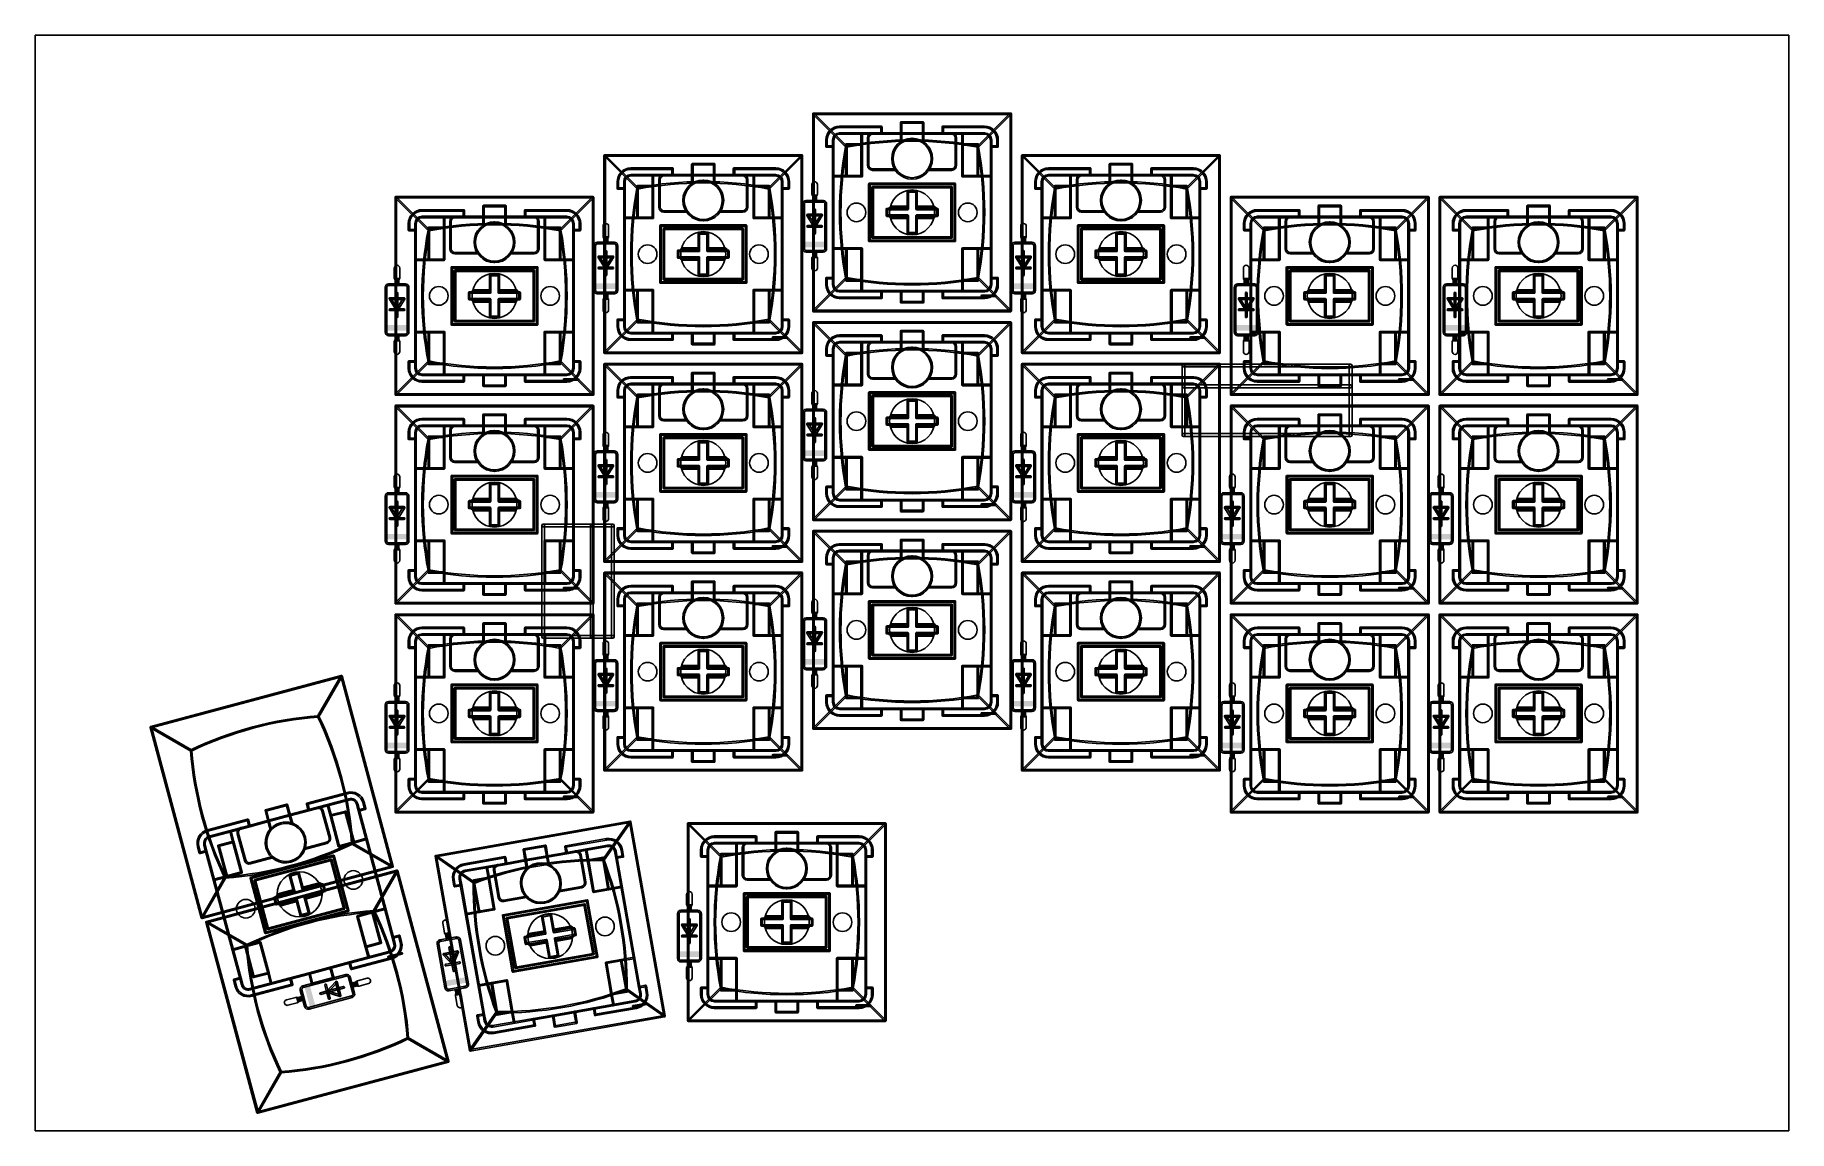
# Model space of a CAD drawing. Extents: x 0 to 160, y 0 to 100.
import ezdxf

# ---------------------------------------------------------------- set-up
doc = ezdxf.new("R2010")
doc.units = 0
for name, color, linetype in [('20', 7, 'CONTINUOUS'), ('21', 253, 'CONTINUOUS'), ('51', 253, 'CONTINUOUS')]:
    doc.layers.add(name, color=color, linetype=linetype)

# ---------------------------------------------------------------- blocks, each defined once
blk = doc.blocks.new('RECT')
blk.add_solid([(-0.5, -0.5), (0.5, -0.5), (-0.5, 0.5), (0.5, 0.5)])

msp = doc.modelspace()

# ---------------------------------------------------------------- linework, layer by layer
at = {"layer": '20'}
for p, q in [((160, 100), (0, 100)), ((0, 100), (0, 0)), ((160, 0), (160, 100)), ((0, 0), (160, 0))]:
    msp.add_line(p, q, dxfattribs=at)
for centre, radius in [((80.01, 83.82), 2.05), ((74.93, 83.82), 0.85), ((85.09, 83.82), 0.85), ((60.96, 80.01), 2.05), ((99.06, 80.01), 2.05), ((55.88, 80.01), 0.85), ((66.04, 80.01), 0.85), ((93.98, 80.01), 0.85), ((104.14, 80.01), 0.85), ((36.83, 76.2), 0.85), ((41.91, 76.2), 2.05), ((46.99, 76.2), 0.85), ((113.03, 76.2), 0.85), ((118.11, 76.2), 2.05), ((123.19, 76.2), 0.85), ((132.08, 76.2), 0.85), ((137.16, 76.2), 2.05), ((142.24, 76.2), 0.85), ((74.93, 64.77), 0.85), ((80.01, 64.77), 2.05), ((85.09, 64.77), 0.85), ((60.96, 60.96), 2.05), ((99.06, 60.96), 2.05), ((55.88, 60.96), 0.85), ((66.04, 60.96), 0.85), ((93.98, 60.96), 0.85), ((104.14, 60.96), 0.85), ((36.83, 57.15), 0.85), ((41.91, 57.15), 2.05), ((46.99, 57.15), 0.85), ((113.03, 57.15), 0.85), ((118.11, 57.15), 2.05), ((123.19, 57.15), 0.85), ((132.08, 57.15), 0.85), ((137.16, 57.15), 2.05), ((142.24, 57.15), 0.85), ((74.93, 45.72), 0.85), ((80.01, 45.72), 2.05), ((85.09, 45.72), 0.85), ((60.96, 41.91), 2.05), ((99.06, 41.91), 2.05), ((55.88, 41.91), 0.85), ((66.04, 41.91), 0.85), ((93.98, 41.91), 0.85), ((104.14, 41.91), 0.85), ((41.91, 38.1), 2.05), ((118.11, 38.1), 2.05), ((137.16, 38.1), 2.05), ((36.83, 38.1), 0.85), ((46.99, 38.1), 0.85), ((113.03, 38.1), 0.85), ((123.19, 38.1), 0.85), ((132.08, 38.1), 0.85), ((142.24, 38.1), 0.85), ((24.13, 21.59), 2.05), ((29.0369, 22.9048), 0.85), ((19.2231, 20.2752), 0.85), ((68.58, 19.05), 2.05), ((46.99, 17.78), 2.05), ((51.9928, 18.6621), 0.85), ((63.5, 19.05), 0.85), ((73.66, 19.05), 0.85), ((41.9872, 16.8979), 0.85)]:
    msp.add_circle(centre, radius, dxfattribs=at)
at = {"layer": '21'}
for points in [[(71.01, 92.7565), (89.01, 92.7565, 1), (89.01, 92.8835), (71.01, 92.8835, 1)], [(71.0735, 74.82), (71.0735, 92.82, 1), (70.9465, 92.82), (70.9465, 74.82, 1)], [(88.9465, 92.82), (88.9465, 74.82, 1), (89.0735, 74.82), (89.0735, 92.82, 1)], [(73.41, 91.5565, 1), (73.41, 91.6835, 0.4142), (72.1465, 90.42, 1), (72.2735, 90.42, -0.4142)], [(73.41, 91.5565), (77.21, 91.5565, 1), (77.21, 91.6835), (73.41, 91.6835, 1)], [(77.2735, 91.02), (77.2735, 91.62, 1), (77.1465, 91.62), (77.1465, 91.02, 1)], [(79.01, 91.9565), (81.01, 91.9565, 1), (81.01, 92.0835), (79.01, 92.0835, 1)], [(79.0735, 91.02), (79.0735, 92.02, 1), (78.9465, 92.02), (78.9465, 91.02, 1)], [(81.0735, 91.02), (81.0735, 92.02, 1), (80.9465, 92.02), (80.9465, 91.02, 1)], [(82.81, 91.5565), (86.61, 91.5565, 1), (86.61, 91.6835), (82.81, 91.6835, 1)], [(82.8735, 91.02), (82.8735, 91.62, 1), (82.7465, 91.62), (82.7465, 91.02, 1)], [(87.7465, 90.42, 1), (87.8735, 90.42, 0.4142), (86.61, 91.6835, 1), (86.61, 91.5565, -0.4142)], [(72.2735, 89.82), (72.2735, 90.42, 1), (72.1465, 90.42), (72.1465, 89.82, 1)], [(72.81, 89.8835), (72.21, 89.8835, 1), (72.21, 89.7565), (72.81, 89.7565, 1)], [(73.41, 90.9565, 1), (73.41, 91.0835, 0.4142), (72.7465, 90.42, 1), (72.8735, 90.42, -0.4142)], [(72.8735, 89.82), (72.8735, 90.42, 1), (72.7465, 90.42), (72.7465, 89.82, 1)], [(72.8735, 77.82), (72.8735, 89.82, 1), (72.7465, 89.82), (72.7465, 77.82, 1)], [(73.41, 90.9565), (77.21, 90.9565, 1), (77.21, 91.0835), (73.41, 91.0835, 1)], [(73.9465, 90.02), (73.9465, 87.12, 1), (74.0735, 87.12), (74.0735, 90.02, 1)], [(75.41, 90.0835), (74.01, 90.0835, 1), (74.01, 89.9565), (75.41, 89.9565, 1)], [(75.3465, 91.02), (75.3465, 90.02, 1), (75.4735, 90.02), (75.4735, 91.02, 1)], [(75.3465, 90.02), (75.3465, 87.12, 1), (75.4735, 87.12), (75.4735, 90.02, 1)], [(76.41, 90.9565, 1), (76.41, 91.0835, 0.4142), (75.9465, 90.62, 1), (76.0735, 90.62, -0.4142)], [(76.0735, 88.12), (76.0735, 90.62, 1), (75.9465, 90.62), (75.9465, 88.12, 1)], [(77.21, 90.9565), (79.01, 90.9565, 1), (79.01, 91.0835), (77.21, 91.0835, 1)], [(80.01, 90.4565, 1), (80.01, 90.5835, 1), (80.01, 86.8565, 1), (80.01, 86.9835, -1)], [(79.01, 90.9565), (81.01, 90.9565, 1), (81.01, 91.0835), (79.01, 91.0835, 1)], [(79.0735, 90.22), (79.0735, 91.02, 1), (78.9465, 91.02), (78.9465, 90.22, 1)], [(80.01, 86.9835, 1), (80.01, 86.8565, 1), (80.01, 90.5835, 1), (80.01, 90.4565, -1)], [(81.01, 90.9565), (82.81, 90.9565, 1), (82.81, 91.0835), (81.01, 91.0835, 1)], [(80.9465, 91.02), (80.9465, 90.22, 1), (81.0735, 90.22), (81.0735, 91.02, 1)], [(82.81, 90.9565), (86.61, 90.9565, 1), (86.61, 91.0835), (82.81, 91.0835, 1)], [(83.9465, 90.62, 1), (84.0735, 90.62, 0.4142), (83.61, 91.0835, 1), (83.61, 90.9565, -0.4142)], [(84.0735, 88.12), (84.0735, 90.62, 1), (83.9465, 90.62), (83.9465, 88.12, 1)], [(84.5465, 91.02), (84.5465, 90.02, 1), (84.6735, 90.02), (84.6735, 91.02, 1)], [(84.5465, 90.02), (84.5465, 87.12, 1), (84.6735, 87.12), (84.6735, 90.02, 1)], [(86.01, 90.0835), (84.61, 90.0835, 1), (84.61, 89.9565), (86.01, 89.9565, 1)], [(85.9465, 90.02), (85.9465, 87.12, 1), (86.0735, 87.12), (86.0735, 90.02, 1)], [(87.1465, 90.42, 1), (87.2735, 90.42, 0.4142), (86.61, 91.0835, 1), (86.61, 90.9565, -0.4142)], [(87.1465, 90.42), (87.1465, 89.82, 1), (87.2735, 89.82), (87.2735, 90.42, 1)], [(87.1465, 89.82), (87.1465, 77.82, 1), (87.2735, 77.82), (87.2735, 89.82, 1)], [(87.21, 89.7565), (87.81, 89.7565, 1), (87.81, 89.8835), (87.21, 89.8835, 1)], [(87.7465, 90.42), (87.7465, 89.82, 1), (87.8735, 89.82), (87.8735, 90.42, 1)], [(51.96, 88.9465), (69.96, 88.9465, 1), (69.96, 89.0735), (51.96, 89.0735, 1)], [(52.0235, 71.01), (52.0235, 89.01, 1), (51.8965, 89.01), (51.8965, 71.01, 1)], [(59.96, 88.1465), (61.96, 88.1465, 1), (61.96, 88.2735), (59.96, 88.2735, 1)], [(60.0235, 87.21), (60.0235, 88.21, 1), (59.8965, 88.21), (59.8965, 87.21, 1)], [(62.0235, 87.21), (62.0235, 88.21, 1), (61.8965, 88.21), (61.8965, 87.21, 1)], [(69.8965, 89.01), (69.8965, 71.01, 1), (70.0235, 71.01), (70.0235, 89.01, 1)], [(76.0735, 88.12, 1), (75.9465, 88.12, 0.4142), (76.41, 87.6565, 1), (76.41, 87.7835, -0.4142)], [(83.61, 87.7835, 1), (83.61, 87.6565, 0.4142), (84.0735, 88.12, 1), (83.9465, 88.12, -0.4142)], [(90.06, 88.9465), (108.06, 88.9465, 1), (108.06, 89.0735), (90.06, 89.0735, 1)], [(90.1235, 71.01), (90.1235, 89.01, 1), (89.9965, 89.01), (89.9965, 71.01, 1)], [(98.06, 88.1465), (100.06, 88.1465, 1), (100.06, 88.2735), (98.06, 88.2735, 1)], [(98.1235, 87.21), (98.1235, 88.21, 1), (97.9965, 88.21), (97.9965, 87.21, 1)], [(100.1235, 87.21), (100.1235, 88.21, 1), (99.9965, 88.21), (99.9965, 87.21, 1)], [(107.9965, 89.01), (107.9965, 71.01, 1), (108.1235, 71.01), (108.1235, 89.01, 1)], [(54.36, 87.7465, 1), (54.36, 87.8735, 0.4142), (53.0965, 86.61, 1), (53.2235, 86.61, -0.4142)], [(53.2235, 86.01), (53.2235, 86.61, 1), (53.0965, 86.61), (53.0965, 86.01, 1)], [(54.36, 87.1465, 1), (54.36, 87.2735, 0.4142), (53.6965, 86.61, 1), (53.8235, 86.61, -0.4142)], [(53.8235, 86.01), (53.8235, 86.61, 1), (53.6965, 86.61), (53.6965, 86.01, 1)], [(54.36, 87.7465), (58.16, 87.7465, 1), (58.16, 87.8735), (54.36, 87.8735, 1)], [(54.36, 87.1465), (58.16, 87.1465, 1), (58.16, 87.2735), (54.36, 87.2735, 1)], [(56.2965, 87.21), (56.2965, 86.21, 1), (56.4235, 86.21), (56.4235, 87.21, 1)], [(57.36, 87.1465, 1), (57.36, 87.2735, 0.4142), (56.8965, 86.81, 1), (57.0235, 86.81, -0.4142)], [(57.0235, 84.31), (57.0235, 86.81, 1), (56.8965, 86.81), (56.8965, 84.31, 1)], [(58.2235, 87.21), (58.2235, 87.81, 1), (58.0965, 87.81), (58.0965, 87.21, 1)], [(58.16, 87.1465), (59.96, 87.1465, 1), (59.96, 87.2735), (58.16, 87.2735, 1)], [(60.96, 86.6465, 1), (60.96, 86.7735, 1), (60.96, 83.0465, 1), (60.96, 83.1735, -1)], [(59.96, 87.1465), (61.96, 87.1465, 1), (61.96, 87.2735), (59.96, 87.2735, 1)], [(60.0235, 86.41), (60.0235, 87.21, 1), (59.8965, 87.21), (59.8965, 86.41, 1)], [(60.96, 83.1735, 1), (60.96, 83.0465, 1), (60.96, 86.7735, 1), (60.96, 86.6465, -1)], [(61.96, 87.1465), (63.76, 87.1465, 1), (63.76, 87.2735), (61.96, 87.2735, 1)], [(61.8965, 87.21), (61.8965, 86.41, 1), (62.0235, 86.41), (62.0235, 87.21, 1)], [(63.76, 87.7465), (67.56, 87.7465, 1), (67.56, 87.8735), (63.76, 87.8735, 1)], [(63.8235, 87.21), (63.8235, 87.81, 1), (63.6965, 87.81), (63.6965, 87.21, 1)], [(63.76, 87.1465), (67.56, 87.1465, 1), (67.56, 87.2735), (63.76, 87.2735, 1)], [(64.8965, 86.81, 1), (65.0235, 86.81, 0.4142), (64.56, 87.2735, 1), (64.56, 87.1465, -0.4142)], [(65.0235, 84.31), (65.0235, 86.81, 1), (64.8965, 86.81), (64.8965, 84.31, 1)], [(65.4965, 87.21), (65.4965, 86.21, 1), (65.6235, 86.21), (65.6235, 87.21, 1)], [(68.6965, 86.61, 1), (68.8235, 86.61, 0.4142), (67.56, 87.8735, 1), (67.56, 87.7465, -0.4142)], [(68.0965, 86.61, 1), (68.2235, 86.61, 0.4142), (67.56, 87.2735, 1), (67.56, 87.1465, -0.4142)], [(68.0965, 86.61), (68.0965, 86.01, 1), (68.2235, 86.01), (68.2235, 86.61, 1)], [(68.6965, 86.61), (68.6965, 86.01, 1), (68.8235, 86.01), (68.8235, 86.61, 1)], [(74.01, 87.1835), (72.81, 87.1835, 1), (72.81, 87.0565), (74.01, 87.0565, 1)], [(75.41, 87.1835), (74.01, 87.1835, 1), (74.01, 87.0565), (75.41, 87.0565, 1)], [(76.1735, 81.22), (76.1735, 86.42, 1), (76.0465, 86.42), (76.0465, 81.22, 1)], [(76.11, 86.3565), (83.91, 86.3565, 1), (83.91, 86.4835), (76.11, 86.4835, 1)], [(76.41, 87.6565), (78.51, 87.6565, 1), (78.51, 87.7835), (76.41, 87.7835, 1)], [(81.51, 87.6565), (83.61, 87.6565, 1), (83.61, 87.7835), (81.51, 87.7835, 1)], [(83.8465, 86.42), (83.8465, 81.22, 1), (83.9735, 81.22), (83.9735, 86.42, 1)], [(86.01, 87.1835), (84.61, 87.1835, 1), (84.61, 87.0565), (86.01, 87.0565, 1)], [(87.21, 87.1835), (86.01, 87.1835, 1), (86.01, 87.0565), (87.21, 87.0565, 1)], [(92.46, 87.7465, 1), (92.46, 87.8735, 0.4142), (91.1965, 86.61, 1), (91.3235, 86.61, -0.4142)], [(91.3235, 86.01), (91.3235, 86.61, 1), (91.1965, 86.61), (91.1965, 86.01, 1)], [(92.46, 87.1465, 1), (92.46, 87.2735, 0.4142), (91.7965, 86.61, 1), (91.9235, 86.61, -0.4142)], [(91.9235, 86.01), (91.9235, 86.61, 1), (91.7965, 86.61), (91.7965, 86.01, 1)], [(92.46, 87.7465), (96.26, 87.7465, 1), (96.26, 87.8735), (92.46, 87.8735, 1)], [(92.46, 87.1465), (96.26, 87.1465, 1), (96.26, 87.2735), (92.46, 87.2735, 1)], [(94.3965, 87.21), (94.3965, 86.21, 1), (94.5235, 86.21), (94.5235, 87.21, 1)], [(95.46, 87.1465, 1), (95.46, 87.2735, 0.4142), (94.9965, 86.81, 1), (95.1235, 86.81, -0.4142)], [(95.1235, 84.31), (95.1235, 86.81, 1), (94.9965, 86.81), (94.9965, 84.31, 1)], [(96.3235, 87.21), (96.3235, 87.81, 1), (96.1965, 87.81), (96.1965, 87.21, 1)], [(96.26, 87.1465), (98.06, 87.1465, 1), (98.06, 87.2735), (96.26, 87.2735, 1)], [(99.06, 86.6465, 1), (99.06, 86.7735, 1), (99.06, 83.0465, 1), (99.06, 83.1735, -1)], [(98.06, 87.1465), (100.06, 87.1465, 1), (100.06, 87.2735), (98.06, 87.2735, 1)], [(98.1235, 86.41), (98.1235, 87.21, 1), (97.9965, 87.21), (97.9965, 86.41, 1)], [(99.06, 83.1735, 1), (99.06, 83.0465, 1), (99.06, 86.7735, 1), (99.06, 86.6465, -1)], [(100.06, 87.1465), (101.86, 87.1465, 1), (101.86, 87.2735), (100.06, 87.2735, 1)], [(99.9965, 87.21), (99.9965, 86.41, 1), (100.1235, 86.41), (100.1235, 87.21, 1)], [(101.86, 87.7465), (105.66, 87.7465, 1), (105.66, 87.8735), (101.86, 87.8735, 1)], [(101.9235, 87.21), (101.9235, 87.81, 1), (101.7965, 87.81), (101.7965, 87.21, 1)], [(101.86, 87.1465), (105.66, 87.1465, 1), (105.66, 87.2735), (101.86, 87.2735, 1)], [(102.9965, 86.81, 1), (103.1235, 86.81, 0.4142), (102.66, 87.2735, 1), (102.66, 87.1465, -0.4142)], [(103.1235, 84.31), (103.1235, 86.81, 1), (102.9965, 86.81), (102.9965, 84.31, 1)], [(103.5965, 87.21), (103.5965, 86.21, 1), (103.7235, 86.21), (103.7235, 87.21, 1)], [(106.7965, 86.61, 1), (106.9235, 86.61, 0.4142), (105.66, 87.8735, 1), (105.66, 87.7465, -0.4142)], [(106.1965, 86.61, 1), (106.3235, 86.61, 0.4142), (105.66, 87.2735, 1), (105.66, 87.1465, -0.4142)], [(106.1965, 86.61), (106.1965, 86.01, 1), (106.3235, 86.01), (106.3235, 86.61, 1)], [(106.7965, 86.61), (106.7965, 86.01, 1), (106.9235, 86.01), (106.9235, 86.61, 1)], [(32.91, 85.1365), (50.91, 85.1365, 1), (50.91, 85.2635), (32.91, 85.2635, 1)], [(32.9735, 67.2), (32.9735, 85.2, 1), (32.8465, 85.2), (32.8465, 67.2, 1)], [(50.8465, 85.2), (50.8465, 67.2, 1), (50.9735, 67.2), (50.9735, 85.2, 1)], [(53.76, 86.0735), (53.16, 86.0735, 1), (53.16, 85.9465), (53.76, 85.9465, 1)], [(53.8235, 74.01), (53.8235, 86.01, 1), (53.6965, 86.01), (53.6965, 74.01, 1)], [(54.8965, 86.21), (54.8965, 83.31, 1), (55.0235, 83.31), (55.0235, 86.21, 1)], [(56.36, 86.2735), (54.96, 86.2735, 1), (54.96, 86.1465), (56.36, 86.1465, 1)], [(56.2965, 86.21), (56.2965, 83.31, 1), (56.4235, 83.31), (56.4235, 86.21, 1)], [(65.4965, 86.21), (65.4965, 83.31, 1), (65.6235, 83.31), (65.6235, 86.21, 1)], [(66.96, 86.2735), (65.56, 86.2735, 1), (65.56, 86.1465), (66.96, 86.1465, 1)], [(66.8965, 86.21), (66.8965, 83.31, 1), (67.0235, 83.31), (67.0235, 86.21, 1)], [(68.0965, 86.01), (68.0965, 74.01, 1), (68.2235, 74.01), (68.2235, 86.01, 1)], [(68.16, 85.9465), (68.76, 85.9465, 1), (68.76, 86.0735), (68.16, 86.0735, 1)], [(70.358, 84.7598, 1), (70.358, 84.9122, 0.4142), (70.0278, 84.582, 1), (70.1802, 84.582, -0.4142)], [(70.358, 84.7598), (71.882, 84.7598, 1), (71.882, 84.9122), (70.358, 84.9122, 1)], [(72.0598, 84.582, 1), (72.2122, 84.582, 0.4142), (71.882, 84.9122, 1), (71.882, 84.7598, -0.4142)], [(76.4735, 81.52), (76.4735, 86.12, 1), (76.3465, 86.12), (76.3465, 81.52, 1)], [(76.41, 86.0565), (83.61, 86.0565, 1), (83.61, 86.1835), (76.41, 86.1835, 1)], [(79.6735, 84.32), (79.6735, 85.72, 1), (79.5465, 85.72), (79.5465, 84.32, 1)], [(79.61, 85.6565), (80.41, 85.6565, 1), (80.41, 85.7835), (79.61, 85.7835, 1)], [(80.3465, 85.72), (80.3465, 84.32, 1), (80.4735, 84.32), (80.4735, 85.72, 1)], [(83.5465, 86.12), (83.5465, 81.52, 1), (83.6735, 81.52), (83.6735, 86.12, 1)], [(91.86, 86.0735), (91.26, 86.0735, 1), (91.26, 85.9465), (91.86, 85.9465, 1)], [(91.9235, 74.01), (91.9235, 86.01, 1), (91.7965, 86.01), (91.7965, 74.01, 1)], [(92.9965, 86.21), (92.9965, 83.31, 1), (93.1235, 83.31), (93.1235, 86.21, 1)], [(94.46, 86.2735), (93.06, 86.2735, 1), (93.06, 86.1465), (94.46, 86.1465, 1)], [(94.3965, 86.21), (94.3965, 83.31, 1), (94.5235, 83.31), (94.5235, 86.21, 1)], [(103.5965, 86.21), (103.5965, 83.31, 1), (103.7235, 83.31), (103.7235, 86.21, 1)], [(105.06, 86.2735), (103.66, 86.2735, 1), (103.66, 86.1465), (105.06, 86.1465, 1)], [(104.9965, 86.21), (104.9965, 83.31, 1), (105.1235, 83.31), (105.1235, 86.21, 1)], [(106.1965, 86.01), (106.1965, 74.01, 1), (106.3235, 74.01), (106.3235, 86.01, 1)], [(106.26, 85.9465), (106.86, 85.9465, 1), (106.86, 86.0735), (106.26, 86.0735, 1)], [(109.11, 85.1365), (127.11, 85.1365, 1), (127.11, 85.2635), (109.11, 85.2635, 1)], [(109.1735, 67.2), (109.1735, 85.2, 1), (109.0465, 85.2), (109.0465, 67.2, 1)], [(127.0465, 85.2), (127.0465, 67.2, 1), (127.1735, 67.2), (127.1735, 85.2, 1)], [(128.16, 85.1365), (146.16, 85.1365, 1), (146.16, 85.2635), (128.16, 85.2635, 1)], [(128.2235, 67.2), (128.2235, 85.2, 1), (128.0965, 85.2), (128.0965, 67.2, 1)], [(146.0965, 85.2), (146.0965, 67.2, 1), (146.2235, 67.2), (146.2235, 85.2, 1)], [(35.31, 83.9365, 1), (35.31, 84.0635, 0.4142), (34.0465, 82.8, 1), (34.1735, 82.8, -0.4142)], [(35.31, 83.3365, 1), (35.31, 83.4635, 0.4142), (34.6465, 82.8, 1), (34.7735, 82.8, -0.4142)], [(35.31, 83.9365), (39.11, 83.9365, 1), (39.11, 84.0635), (35.31, 84.0635, 1)], [(35.31, 83.3365), (39.11, 83.3365, 1), (39.11, 83.4635), (35.31, 83.4635, 1)], [(37.2465, 83.4), (37.2465, 82.4, 1), (37.3735, 82.4), (37.3735, 83.4, 1)], [(38.31, 83.3365, 1), (38.31, 83.4635, 0.4142), (37.8465, 83, 1), (37.9735, 83, -0.4142)], [(39.1735, 83.4), (39.1735, 84, 1), (39.0465, 84), (39.0465, 83.4, 1)], [(39.11, 83.3365), (40.91, 83.3365, 1), (40.91, 83.4635), (39.11, 83.4635, 1)], [(40.91, 84.3365), (42.91, 84.3365, 1), (42.91, 84.4635), (40.91, 84.4635, 1)], [(40.9735, 83.4), (40.9735, 84.4, 1), (40.8465, 84.4), (40.8465, 83.4, 1)], [(40.91, 83.3365), (42.91, 83.3365, 1), (42.91, 83.4635), (40.91, 83.4635, 1)], [(40.9735, 82.6), (40.9735, 83.4, 1), (40.8465, 83.4), (40.8465, 82.6, 1)], [(42.9735, 83.4), (42.9735, 84.4, 1), (42.8465, 84.4), (42.8465, 83.4, 1)], [(42.91, 83.3365), (44.71, 83.3365, 1), (44.71, 83.4635), (42.91, 83.4635, 1)], [(42.8465, 83.4), (42.8465, 82.6, 1), (42.9735, 82.6), (42.9735, 83.4, 1)], [(44.71, 83.9365), (48.51, 83.9365, 1), (48.51, 84.0635), (44.71, 84.0635, 1)], [(44.7735, 83.4), (44.7735, 84, 1), (44.6465, 84), (44.6465, 83.4, 1)], [(44.71, 83.3365), (48.51, 83.3365, 1), (48.51, 83.4635), (44.71, 83.4635, 1)], [(45.8465, 83, 1), (45.9735, 83, 0.4142), (45.51, 83.4635, 1), (45.51, 83.3365, -0.4142)], [(46.4465, 83.4), (46.4465, 82.4, 1), (46.5735, 82.4), (46.5735, 83.4, 1)], [(49.6465, 82.8, 1), (49.7735, 82.8, 0.4142), (48.51, 84.0635, 1), (48.51, 83.9365, -0.4142)], [(49.0465, 82.8, 1), (49.1735, 82.8, 0.4142), (48.51, 83.4635, 1), (48.51, 83.3365, -0.4142)], [(54.96, 83.3735), (53.76, 83.3735, 1), (53.76, 83.2465), (54.96, 83.2465, 1)], [(56.36, 83.3735), (54.96, 83.3735, 1), (54.96, 83.2465), (56.36, 83.2465, 1)], [(57.0235, 84.31, 1), (56.8965, 84.31, 0.4142), (57.36, 83.8465, 1), (57.36, 83.9735, -0.4142)], [(57.36, 83.8465), (59.46, 83.8465, 1), (59.46, 83.9735), (57.36, 83.9735, 1)], [(62.46, 83.8465), (64.56, 83.8465, 1), (64.56, 83.9735), (62.46, 83.9735, 1)], [(64.56, 83.9735, 1), (64.56, 83.8465, 0.4142), (65.0235, 84.31, 1), (64.8965, 84.31, -0.4142)], [(66.96, 83.3735), (65.56, 83.3735, 1), (65.56, 83.2465), (66.96, 83.2465, 1)], [(68.16, 83.3735), (66.96, 83.3735, 1), (66.96, 83.2465), (68.16, 83.2465, 1)], [(70.1802, 80.518), (70.1802, 84.582, 1), (70.0278, 84.582), (70.0278, 80.518, 1)], [(70.485, 83.4898), (71.755, 83.4898, 1), (71.755, 83.6422), (70.485, 83.6422, 1)], [(71.1846, 82.5904), (70.5496, 83.6064, 1), (70.4204, 83.5256), (71.0554, 82.5096, 1)], [(71.1962, 82.55), (71.1962, 84.074, 1), (71.0438, 84.074), (71.0438, 82.55, 1)], [(71.6904, 83.6064), (71.0554, 82.5904, 1), (71.1846, 82.5096), (71.8196, 83.5256, 1)], [(72.2122, 80.518), (72.2122, 84.582, 1), (72.0598, 84.582), (72.0598, 80.518, 1)], [(77.7735, 83.52), (77.7735, 84.12, 1), (77.6465, 84.12), (77.6465, 83.52, 1)], [(77.71, 84.0565), (77.91, 84.0565, 1), (77.91, 84.1835), (77.71, 84.1835, 1)], [(77.91, 83.5835), (77.71, 83.5835, 1), (77.71, 83.4565), (77.91, 83.4565, 1)], [(78.0651, 84.3649), (77.8651, 84.1649, 1), (77.9549, 84.0751), (78.1549, 84.2751, 1)], [(77.91, 84.0565), (79.61, 84.0565, 1), (79.61, 84.1835), (77.91, 84.1835, 1)], [(79.61, 83.5835), (77.91, 83.5835, 1), (77.91, 83.4565), (79.61, 83.4565, 1)], [(77.8651, 83.4751), (78.0651, 83.2751, 1), (78.1549, 83.3649), (77.9549, 83.5649, 1)], [(79.61, 84.3835), (78.11, 84.3835, 1), (78.11, 84.2565), (79.61, 84.2565, 1)], [(79.61, 83.3835), (78.11, 83.3835, 1), (78.11, 83.2565), (79.61, 83.2565, 1)], [(79.6735, 84.12), (79.6735, 84.32, 1), (79.5465, 84.32), (79.5465, 84.12, 1)], [(79.6735, 83.32), (79.6735, 83.52, 1), (79.5465, 83.52), (79.5465, 83.32, 1)], [(79.6735, 81.92), (79.6735, 83.32, 1), (79.5465, 83.32), (79.5465, 81.92, 1)], [(80.3465, 84.32), (80.3465, 84.12, 1), (80.4735, 84.12), (80.4735, 84.32, 1)], [(82.01, 84.3835), (80.41, 84.3835, 1), (80.41, 84.2565), (82.01, 84.2565, 1)], [(80.41, 84.0565), (82.21, 84.0565, 1), (82.21, 84.1835), (80.41, 84.1835, 1)], [(82.11, 83.5835), (80.41, 83.5835, 1), (80.41, 83.4565), (82.11, 83.4565, 1)], [(80.3465, 83.52), (80.3465, 83.32, 1), (80.4735, 83.32), (80.4735, 83.52, 1)], [(80.3465, 83.32), (80.3465, 81.92, 1), (80.4735, 81.92), (80.4735, 83.32, 1)], [(81.91, 83.3835), (80.41, 83.3835, 1), (80.41, 83.2565), (81.91, 83.2565, 1)], [(82.0651, 83.5649), (81.8651, 83.3649, 1), (81.9549, 83.2751), (82.1549, 83.4751, 1)], [(82.2549, 84.1649), (82.0549, 84.3649, 1), (81.9651, 84.2751), (82.1651, 84.0751, 1)], [(82.31, 83.5835), (82.11, 83.5835, 1), (82.11, 83.4565), (82.31, 83.4565, 1)], [(82.31, 84.1835), (82.21, 84.1835, 1), (82.21, 84.0565), (82.31, 84.0565, 1)], [(82.2465, 84.12), (82.2465, 83.52, 1), (82.3735, 83.52), (82.3735, 84.12, 1)], [(93.06, 83.3735), (91.86, 83.3735, 1), (91.86, 83.2465), (93.06, 83.2465, 1)], [(94.46, 83.3735), (93.06, 83.3735, 1), (93.06, 83.2465), (94.46, 83.2465, 1)], [(95.1235, 84.31, 1), (94.9965, 84.31, 0.4142), (95.46, 83.8465, 1), (95.46, 83.9735, -0.4142)], [(95.46, 83.8465), (97.56, 83.8465, 1), (97.56, 83.9735), (95.46, 83.9735, 1)], [(100.56, 83.8465), (102.66, 83.8465, 1), (102.66, 83.9735), (100.56, 83.9735, 1)], [(102.66, 83.9735, 1), (102.66, 83.8465, 0.4142), (103.1235, 84.31, 1), (102.9965, 84.31, -0.4142)], [(105.06, 83.3735), (103.66, 83.3735, 1), (103.66, 83.2465), (105.06, 83.2465, 1)], [(106.26, 83.3735), (105.06, 83.3735, 1), (105.06, 83.2465), (106.26, 83.2465, 1)], [(111.51, 83.9365, 1), (111.51, 84.0635, 0.4142), (110.2465, 82.8, 1), (110.3735, 82.8, -0.4142)], [(111.51, 83.3365, 1), (111.51, 83.4635, 0.4142), (110.8465, 82.8, 1), (110.9735, 82.8, -0.4142)], [(111.51, 83.9365), (115.31, 83.9365, 1), (115.31, 84.0635), (111.51, 84.0635, 1)], [(111.51, 83.3365), (115.31, 83.3365, 1), (115.31, 83.4635), (111.51, 83.4635, 1)], [(113.4465, 83.4), (113.4465, 82.4, 1), (113.5735, 82.4), (113.5735, 83.4, 1)], [(114.51, 83.3365, 1), (114.51, 83.4635, 0.4142), (114.0465, 83, 1), (114.1735, 83, -0.4142)], [(115.3735, 83.4), (115.3735, 84, 1), (115.2465, 84), (115.2465, 83.4, 1)], [(115.31, 83.3365), (117.11, 83.3365, 1), (117.11, 83.4635), (115.31, 83.4635, 1)], [(117.11, 84.3365), (119.11, 84.3365, 1), (119.11, 84.4635), (117.11, 84.4635, 1)], [(117.1735, 83.4), (117.1735, 84.4, 1), (117.0465, 84.4), (117.0465, 83.4, 1)], [(117.11, 83.3365), (119.11, 83.3365, 1), (119.11, 83.4635), (117.11, 83.4635, 1)], [(117.1735, 82.6), (117.1735, 83.4, 1), (117.0465, 83.4), (117.0465, 82.6, 1)], [(119.1735, 83.4), (119.1735, 84.4, 1), (119.0465, 84.4), (119.0465, 83.4, 1)], [(119.11, 83.3365), (120.91, 83.3365, 1), (120.91, 83.4635), (119.11, 83.4635, 1)], [(119.0465, 83.4), (119.0465, 82.6, 1), (119.1735, 82.6), (119.1735, 83.4, 1)], [(120.91, 83.9365), (124.71, 83.9365, 1), (124.71, 84.0635), (120.91, 84.0635, 1)], [(120.9735, 83.4), (120.9735, 84, 1), (120.8465, 84), (120.8465, 83.4, 1)], [(120.91, 83.3365), (124.71, 83.3365, 1), (124.71, 83.4635), (120.91, 83.4635, 1)], [(122.0465, 83, 1), (122.1735, 83, 0.4142), (121.71, 83.4635, 1), (121.71, 83.3365, -0.4142)], [(122.6465, 83.4), (122.6465, 82.4, 1), (122.7735, 82.4), (122.7735, 83.4, 1)], [(125.8465, 82.8, 1), (125.9735, 82.8, 0.4142), (124.71, 84.0635, 1), (124.71, 83.9365, -0.4142)], [(125.2465, 82.8, 1), (125.3735, 82.8, 0.4142), (124.71, 83.4635, 1), (124.71, 83.3365, -0.4142)], [(130.56, 83.9365, 1), (130.56, 84.0635, 0.4142), (129.2965, 82.8, 1), (129.4235, 82.8, -0.4142)], [(130.56, 83.3365, 1), (130.56, 83.4635, 0.4142), (129.8965, 82.8, 1), (130.0235, 82.8, -0.4142)], [(130.56, 83.9365), (134.36, 83.9365, 1), (134.36, 84.0635), (130.56, 84.0635, 1)], [(130.56, 83.3365), (134.36, 83.3365, 1), (134.36, 83.4635), (130.56, 83.4635, 1)], [(132.4965, 83.4), (132.4965, 82.4, 1), (132.6235, 82.4), (132.6235, 83.4, 1)], [(133.56, 83.3365, 1), (133.56, 83.4635, 0.4142), (133.0965, 83, 1), (133.2235, 83, -0.4142)], [(134.4235, 83.4), (134.4235, 84, 1), (134.2965, 84), (134.2965, 83.4, 1)], [(134.36, 83.3365), (136.16, 83.3365, 1), (136.16, 83.4635), (134.36, 83.4635, 1)], [(136.16, 84.3365), (138.16, 84.3365, 1), (138.16, 84.4635), (136.16, 84.4635, 1)], [(136.2235, 83.4), (136.2235, 84.4, 1), (136.0965, 84.4), (136.0965, 83.4, 1)], [(136.16, 83.3365), (138.16, 83.3365, 1), (138.16, 83.4635), (136.16, 83.4635, 1)], [(136.2235, 82.6), (136.2235, 83.4, 1), (136.0965, 83.4), (136.0965, 82.6, 1)], [(138.2235, 83.4), (138.2235, 84.4, 1), (138.0965, 84.4), (138.0965, 83.4, 1)], [(138.16, 83.3365), (139.96, 83.3365, 1), (139.96, 83.4635), (138.16, 83.4635, 1)], [(138.0965, 83.4), (138.0965, 82.6, 1), (138.2235, 82.6), (138.2235, 83.4, 1)], [(139.96, 83.9365), (143.76, 83.9365, 1), (143.76, 84.0635), (139.96, 84.0635, 1)], [(140.0235, 83.4), (140.0235, 84, 1), (139.8965, 84), (139.8965, 83.4, 1)], [(139.96, 83.3365), (143.76, 83.3365, 1), (143.76, 83.4635), (139.96, 83.4635, 1)], [(141.0965, 83, 1), (141.2235, 83, 0.4142), (140.76, 83.4635, 1), (140.76, 83.3365, -0.4142)], [(141.6965, 83.4), (141.6965, 82.4, 1), (141.8235, 82.4), (141.8235, 83.4, 1)], [(144.8965, 82.8, 1), (145.0235, 82.8, 0.4142), (143.76, 84.0635, 1), (143.76, 83.9365, -0.4142)], [(144.2965, 82.8, 1), (144.4235, 82.8, 0.4142), (143.76, 83.4635, 1), (143.76, 83.3365, -0.4142)], [(34.1735, 82.2), (34.1735, 82.8, 1), (34.0465, 82.8), (34.0465, 82.2, 1)], [(34.71, 82.2635), (34.11, 82.2635, 1), (34.11, 82.1365), (34.71, 82.1365, 1)], [(34.7735, 82.2), (34.7735, 82.8, 1), (34.6465, 82.8), (34.6465, 82.2, 1)], [(34.7735, 70.2), (34.7735, 82.2, 1), (34.6465, 82.2), (34.6465, 70.2, 1)], [(35.8465, 82.4), (35.8465, 79.5, 1), (35.9735, 79.5), (35.9735, 82.4, 1)], [(37.31, 82.4635), (35.91, 82.4635, 1), (35.91, 82.3365), (37.31, 82.3365, 1)], [(37.2465, 82.4), (37.2465, 79.5, 1), (37.3735, 79.5), (37.3735, 82.4, 1)], [(37.9735, 80.5), (37.9735, 83, 1), (37.8465, 83), (37.8465, 80.5, 1)], [(41.91, 82.8365, 1), (41.91, 82.9635, 1), (41.91, 79.2365, 1), (41.91, 79.3635, -1)], [(41.91, 79.3635, 1), (41.91, 79.2365, 1), (41.91, 82.9635, 1), (41.91, 82.8365, -1)], [(45.9735, 80.5), (45.9735, 83, 1), (45.8465, 83), (45.8465, 80.5, 1)], [(46.4465, 82.4), (46.4465, 79.5, 1), (46.5735, 79.5), (46.5735, 82.4, 1)], [(47.91, 82.4635), (46.51, 82.4635, 1), (46.51, 82.3365), (47.91, 82.3365, 1)], [(47.8465, 82.4), (47.8465, 79.5, 1), (47.9735, 79.5), (47.9735, 82.4, 1)], [(49.0465, 82.8), (49.0465, 82.2, 1), (49.1735, 82.2), (49.1735, 82.8, 1)], [(49.0465, 82.2), (49.0465, 70.2, 1), (49.1735, 70.2), (49.1735, 82.2, 1)], [(49.11, 82.1365), (49.71, 82.1365, 1), (49.71, 82.2635), (49.11, 82.2635, 1)], [(49.6465, 82.8), (49.6465, 82.2, 1), (49.7735, 82.2), (49.7735, 82.8, 1)], [(57.1235, 77.41), (57.1235, 82.61, 1), (56.9965, 82.61), (56.9965, 77.41, 1)], [(57.06, 82.5465), (64.86, 82.5465, 1), (64.86, 82.6735), (57.06, 82.6735, 1)], [(57.4235, 77.71), (57.4235, 82.31, 1), (57.2965, 82.31), (57.2965, 77.71, 1)], [(57.36, 82.2465), (64.56, 82.2465, 1), (64.56, 82.3735), (57.36, 82.3735, 1)], [(60.6235, 80.51), (60.6235, 81.91, 1), (60.4965, 81.91), (60.4965, 80.51, 1)], [(60.56, 81.8465), (61.36, 81.8465, 1), (61.36, 81.9735), (60.56, 81.9735, 1)], [(61.2965, 81.91), (61.2965, 80.51, 1), (61.4235, 80.51), (61.4235, 81.91, 1)], [(64.4965, 82.31), (64.4965, 77.71, 1), (64.6235, 77.71), (64.6235, 82.31, 1)], [(64.7965, 82.61), (64.7965, 77.41, 1), (64.9235, 77.41), (64.9235, 82.61, 1)], [(70.485, 82.4738), (71.12, 82.4738, 1), (71.12, 82.6262), (70.485, 82.6262, 1)], [(71.1962, 81.915), (71.1962, 82.55, 1), (71.0438, 82.55), (71.0438, 81.915, 1)], [(71.12, 82.4738), (71.755, 82.4738, 1), (71.755, 82.6262), (71.12, 82.6262, 1)], [(80.41, 81.9835), (79.61, 81.9835, 1), (79.61, 81.8565), (80.41, 81.8565, 1)], [(95.2235, 77.41), (95.2235, 82.61, 1), (95.0965, 82.61), (95.0965, 77.41, 1)], [(95.16, 82.5465), (102.96, 82.5465, 1), (102.96, 82.6735), (95.16, 82.6735, 1)], [(95.5235, 77.71), (95.5235, 82.31, 1), (95.3965, 82.31), (95.3965, 77.71, 1)], [(95.46, 82.2465), (102.66, 82.2465, 1), (102.66, 82.3735), (95.46, 82.3735, 1)], [(98.7235, 80.51), (98.7235, 81.91, 1), (98.5965, 81.91), (98.5965, 80.51, 1)], [(98.66, 81.8465), (99.46, 81.8465, 1), (99.46, 81.9735), (98.66, 81.9735, 1)], [(99.3965, 81.91), (99.3965, 80.51, 1), (99.5235, 80.51), (99.5235, 81.91, 1)], [(102.5965, 82.31), (102.5965, 77.71, 1), (102.7235, 77.71), (102.7235, 82.31, 1)], [(102.8965, 82.61), (102.8965, 77.41, 1), (103.0235, 77.41), (103.0235, 82.61, 1)], [(110.3735, 82.2), (110.3735, 82.8, 1), (110.2465, 82.8), (110.2465, 82.2, 1)], [(110.91, 82.2635), (110.31, 82.2635, 1), (110.31, 82.1365), (110.91, 82.1365, 1)], [(110.9735, 82.2), (110.9735, 82.8, 1), (110.8465, 82.8), (110.8465, 82.2, 1)], [(110.9735, 70.2), (110.9735, 82.2, 1), (110.8465, 82.2), (110.8465, 70.2, 1)], [(112.0465, 82.4), (112.0465, 79.5, 1), (112.1735, 79.5), (112.1735, 82.4, 1)], [(113.51, 82.4635), (112.11, 82.4635, 1), (112.11, 82.3365), (113.51, 82.3365, 1)], [(113.4465, 82.4), (113.4465, 79.5, 1), (113.5735, 79.5), (113.5735, 82.4, 1)], [(114.1735, 80.5), (114.1735, 83, 1), (114.0465, 83), (114.0465, 80.5, 1)], [(118.11, 82.8365, 1), (118.11, 82.9635, 1), (118.11, 79.2365, 1), (118.11, 79.3635, -1)], [(118.11, 79.3635, 1), (118.11, 79.2365, 1), (118.11, 82.9635, 1), (118.11, 82.8365, -1)], [(122.1735, 80.5), (122.1735, 83, 1), (122.0465, 83), (122.0465, 80.5, 1)], [(122.6465, 82.4), (122.6465, 79.5, 1), (122.7735, 79.5), (122.7735, 82.4, 1)], [(124.11, 82.4635), (122.71, 82.4635, 1), (122.71, 82.3365), (124.11, 82.3365, 1)], [(124.0465, 82.4), (124.0465, 79.5, 1), (124.1735, 79.5), (124.1735, 82.4, 1)], [(125.2465, 82.8), (125.2465, 82.2, 1), (125.3735, 82.2), (125.3735, 82.8, 1)], [(125.2465, 82.2), (125.2465, 70.2, 1), (125.3735, 70.2), (125.3735, 82.2, 1)], [(125.31, 82.1365), (125.91, 82.1365, 1), (125.91, 82.2635), (125.31, 82.2635, 1)], [(125.8465, 82.8), (125.8465, 82.2, 1), (125.9735, 82.2), (125.9735, 82.8, 1)], [(129.4235, 82.2), (129.4235, 82.8, 1), (129.2965, 82.8), (129.2965, 82.2, 1)], [(129.96, 82.2635), (129.36, 82.2635, 1), (129.36, 82.1365), (129.96, 82.1365, 1)], [(130.0235, 82.2), (130.0235, 82.8, 1), (129.8965, 82.8), (129.8965, 82.2, 1)], [(130.0235, 70.2), (130.0235, 82.2, 1), (129.8965, 82.2), (129.8965, 70.2, 1)], [(131.0965, 82.4), (131.0965, 79.5, 1), (131.2235, 79.5), (131.2235, 82.4, 1)], [(132.56, 82.4635), (131.16, 82.4635, 1), (131.16, 82.3365), (132.56, 82.3365, 1)], [(132.4965, 82.4), (132.4965, 79.5, 1), (132.6235, 79.5), (132.6235, 82.4, 1)], [(133.2235, 80.5), (133.2235, 83, 1), (133.0965, 83), (133.0965, 80.5, 1)], [(137.16, 82.8365, 1), (137.16, 82.9635, 1), (137.16, 79.2365, 1), (137.16, 79.3635, -1)], [(137.16, 79.3635, 1), (137.16, 79.2365, 1), (137.16, 82.9635, 1), (137.16, 82.8365, -1)], [(141.2235, 80.5), (141.2235, 83, 1), (141.0965, 83), (141.0965, 80.5, 1)], [(141.6965, 82.4), (141.6965, 79.5, 1), (141.8235, 79.5), (141.8235, 82.4, 1)], [(143.16, 82.4635), (141.76, 82.4635, 1), (141.76, 82.3365), (143.16, 82.3365, 1)], [(143.0965, 82.4), (143.0965, 79.5, 1), (143.2235, 79.5), (143.2235, 82.4, 1)], [(144.2965, 82.8), (144.2965, 82.2, 1), (144.4235, 82.2), (144.4235, 82.8, 1)], [(144.2965, 82.2), (144.2965, 70.2, 1), (144.4235, 70.2), (144.4235, 82.2, 1)], [(144.36, 82.1365), (144.96, 82.1365, 1), (144.96, 82.2635), (144.36, 82.2635, 1)], [(144.8965, 82.8), (144.8965, 82.2, 1), (145.0235, 82.2), (145.0235, 82.8, 1)], [(37.9735, 80.5, 1), (37.8465, 80.5, 0.4142), (38.31, 80.0365, 1), (38.31, 80.1635, -0.4142)], [(38.31, 80.0365), (40.41, 80.0365, 1), (40.41, 80.1635), (38.31, 80.1635, 1)], [(43.41, 80.0365), (45.51, 80.0365, 1), (45.51, 80.1635), (43.41, 80.1635, 1)], [(45.51, 80.1635, 1), (45.51, 80.0365, 0.4142), (45.9735, 80.5, 1), (45.8465, 80.5, -0.4142)], [(51.308, 80.9498, 1), (51.308, 81.1022, 0.4142), (50.9778, 80.772, 1), (51.1302, 80.772, -0.4142)], [(51.1302, 76.708), (51.1302, 80.772, 1), (50.9778, 80.772), (50.9778, 76.708, 1)], [(51.308, 80.9498), (52.832, 80.9498, 1), (52.832, 81.1022), (51.308, 81.1022, 1)], [(52.1462, 78.74), (52.1462, 80.264, 1), (51.9938, 80.264), (51.9938, 78.74, 1)], [(53.0098, 80.772, 1), (53.1622, 80.772, 0.4142), (52.832, 81.1022, 1), (52.832, 80.9498, -0.4142)], [(53.1622, 76.708), (53.1622, 80.772, 1), (53.0098, 80.772), (53.0098, 76.708, 1)], [(58.7235, 79.71), (58.7235, 80.31, 1), (58.5965, 80.31), (58.5965, 79.71, 1)], [(58.66, 80.2465), (58.86, 80.2465, 1), (58.86, 80.3735), (58.66, 80.3735, 1)], [(59.0151, 80.5549), (58.8151, 80.3549, 1), (58.9049, 80.2651), (59.1049, 80.4651, 1)], [(58.86, 80.2465), (60.56, 80.2465, 1), (60.56, 80.3735), (58.86, 80.3735, 1)], [(60.56, 80.5735), (59.06, 80.5735, 1), (59.06, 80.4465), (60.56, 80.4465, 1)], [(60.6235, 80.31), (60.6235, 80.51, 1), (60.4965, 80.51), (60.4965, 80.31, 1)], [(61.2965, 80.51), (61.2965, 80.31, 1), (61.4235, 80.31), (61.4235, 80.51, 1)], [(62.96, 80.5735), (61.36, 80.5735, 1), (61.36, 80.4465), (62.96, 80.4465, 1)], [(61.36, 80.2465), (63.16, 80.2465, 1), (63.16, 80.3735), (61.36, 80.3735, 1)], [(63.2049, 80.3549), (63.0049, 80.5549, 1), (62.9151, 80.4651), (63.1151, 80.2651, 1)], [(63.26, 80.3735), (63.16, 80.3735, 1), (63.16, 80.2465), (63.26, 80.2465, 1)], [(63.1965, 80.31), (63.1965, 79.71, 1), (63.3235, 79.71), (63.3235, 80.31, 1)], [(70.1802, 80.518, 1), (70.0278, 80.518, 0.4142), (70.358, 80.1878, 1), (70.358, 80.3402, -0.4142)], [(70.358, 80.1878), (71.882, 80.1878, 1), (71.882, 80.3402), (70.358, 80.3402, 1)], [(71.882, 80.3402, 1), (71.882, 80.1878, 0.4142), (72.2122, 80.518, 1), (72.0598, 80.518, -0.4142)], [(74.01, 80.5835), (72.81, 80.5835, 1), (72.81, 80.4565), (74.01, 80.4565, 1)], [(75.41, 80.5835), (74.01, 80.5835, 1), (74.01, 80.4565), (75.41, 80.4565, 1)], [(73.9465, 80.52), (73.9465, 77.62, 1), (74.0735, 77.62), (74.0735, 80.52, 1)], [(75.3465, 80.52), (75.3465, 77.62, 1), (75.4735, 77.62), (75.4735, 80.52, 1)], [(83.91, 81.2835), (76.11, 81.2835, 1), (76.11, 81.1565), (83.91, 81.1565, 1)], [(83.61, 81.5835), (76.41, 81.5835, 1), (76.41, 81.4565), (83.61, 81.4565, 1)], [(86.01, 80.5835), (84.61, 80.5835, 1), (84.61, 80.4565), (86.01, 80.4565, 1)], [(84.5465, 80.52), (84.5465, 77.62, 1), (84.6735, 77.62), (84.6735, 80.52, 1)], [(87.21, 80.5835), (86.01, 80.5835, 1), (86.01, 80.4565), (87.21, 80.4565, 1)], [(85.9465, 80.52), (85.9465, 77.62, 1), (86.0735, 77.62), (86.0735, 80.52, 1)], [(89.408, 80.9498, 1), (89.408, 81.1022, 0.4142), (89.0778, 80.772, 1), (89.2302, 80.772, -0.4142)], [(89.2302, 76.708), (89.2302, 80.772, 1), (89.0778, 80.772), (89.0778, 76.708, 1)], [(89.408, 80.9498), (90.932, 80.9498, 1), (90.932, 81.1022), (89.408, 81.1022, 1)], [(90.2462, 78.74), (90.2462, 80.264, 1), (90.0938, 80.264), (90.0938, 78.74, 1)], [(91.1098, 80.772, 1), (91.2622, 80.772, 0.4142), (90.932, 81.1022, 1), (90.932, 80.9498, -0.4142)], [(91.2622, 76.708), (91.2622, 80.772, 1), (91.1098, 80.772), (91.1098, 76.708, 1)], [(96.8235, 79.71), (96.8235, 80.31, 1), (96.6965, 80.31), (96.6965, 79.71, 1)], [(96.76, 80.2465), (96.96, 80.2465, 1), (96.96, 80.3735), (96.76, 80.3735, 1)], [(97.1151, 80.5549), (96.9151, 80.3549, 1), (97.0049, 80.2651), (97.2049, 80.4651, 1)], [(96.96, 80.2465), (98.66, 80.2465, 1), (98.66, 80.3735), (96.96, 80.3735, 1)], [(98.66, 80.5735), (97.16, 80.5735, 1), (97.16, 80.4465), (98.66, 80.4465, 1)], [(98.7235, 80.31), (98.7235, 80.51, 1), (98.5965, 80.51), (98.5965, 80.31, 1)], [(99.3965, 80.51), (99.3965, 80.31, 1), (99.5235, 80.31), (99.5235, 80.51, 1)], [(101.06, 80.5735), (99.46, 80.5735, 1), (99.46, 80.4465), (101.06, 80.4465, 1)], [(99.46, 80.2465), (101.26, 80.2465, 1), (101.26, 80.3735), (99.46, 80.3735, 1)], [(101.3049, 80.3549), (101.1049, 80.5549, 1), (101.0151, 80.4651), (101.2151, 80.2651, 1)], [(101.36, 80.3735), (101.26, 80.3735, 1), (101.26, 80.2465), (101.36, 80.2465, 1)], [(101.2965, 80.31), (101.2965, 79.71, 1), (101.4235, 79.71), (101.4235, 80.31, 1)], [(114.1735, 80.5, 1), (114.0465, 80.5, 0.4142), (114.51, 80.0365, 1), (114.51, 80.1635, -0.4142)], [(114.51, 80.0365), (116.61, 80.0365, 1), (116.61, 80.1635), (114.51, 80.1635, 1)], [(119.61, 80.0365), (121.71, 80.0365, 1), (121.71, 80.1635), (119.61, 80.1635, 1)], [(121.71, 80.1635, 1), (121.71, 80.0365, 0.4142), (122.1735, 80.5, 1), (122.0465, 80.5, -0.4142)], [(133.2235, 80.5, 1), (133.0965, 80.5, 0.4142), (133.56, 80.0365, 1), (133.56, 80.1635, -0.4142)], [(133.56, 80.0365), (135.66, 80.0365, 1), (135.66, 80.1635), (133.56, 80.1635, 1)], [(138.66, 80.0365), (140.76, 80.0365, 1), (140.76, 80.1635), (138.66, 80.1635, 1)], [(140.76, 80.1635, 1), (140.76, 80.0365, 0.4142), (141.2235, 80.5, 1), (141.0965, 80.5, -0.4142)], [(35.91, 79.5635), (34.71, 79.5635, 1), (34.71, 79.4365), (35.91, 79.4365, 1)], [(37.31, 79.5635), (35.91, 79.5635, 1), (35.91, 79.4365), (37.31, 79.4365, 1)], [(38.0735, 73.6), (38.0735, 78.8, 1), (37.9465, 78.8), (37.9465, 73.6, 1)], [(38.01, 78.7365), (45.81, 78.7365, 1), (45.81, 78.8635), (38.01, 78.8635, 1)], [(38.3735, 73.9), (38.3735, 78.5, 1), (38.2465, 78.5), (38.2465, 73.9, 1)], [(38.31, 78.4365), (45.51, 78.4365, 1), (45.51, 78.5635), (38.31, 78.5635, 1)], [(45.4465, 78.5), (45.4465, 73.9, 1), (45.5735, 73.9), (45.5735, 78.5, 1)], [(45.7465, 78.8), (45.7465, 73.6, 1), (45.8735, 73.6), (45.8735, 78.8, 1)], [(47.91, 79.5635), (46.51, 79.5635, 1), (46.51, 79.4365), (47.91, 79.4365, 1)], [(49.11, 79.5635), (47.91, 79.5635, 1), (47.91, 79.4365), (49.11, 79.4365, 1)], [(51.435, 79.6798), (52.705, 79.6798, 1), (52.705, 79.8322), (51.435, 79.8322, 1)], [(52.1346, 78.7804), (51.4996, 79.7964, 1), (51.3704, 79.7156), (52.0054, 78.6996, 1)], [(51.435, 78.6638), (52.07, 78.6638, 1), (52.07, 78.8162), (51.435, 78.8162, 1)], [(52.6404, 79.7964), (52.0054, 78.7804, 1), (52.1346, 78.6996), (52.7696, 79.7156, 1)], [(52.1462, 78.105), (52.1462, 78.74, 1), (51.9938, 78.74), (51.9938, 78.105, 1)], [(52.07, 78.6638), (52.705, 78.6638, 1), (52.705, 78.8162), (52.07, 78.8162, 1)], [(58.86, 79.7735), (58.66, 79.7735, 1), (58.66, 79.6465), (58.86, 79.6465, 1)], [(60.56, 79.7735), (58.86, 79.7735, 1), (58.86, 79.6465), (60.56, 79.6465, 1)], [(58.8151, 79.6651), (59.0151, 79.4651, 1), (59.1049, 79.5549), (58.9049, 79.7549, 1)], [(60.56, 79.5735), (59.06, 79.5735, 1), (59.06, 79.4465), (60.56, 79.4465, 1)], [(60.6235, 79.51), (60.6235, 79.71, 1), (60.4965, 79.71), (60.4965, 79.51, 1)], [(60.6235, 78.11), (60.6235, 79.51, 1), (60.4965, 79.51), (60.4965, 78.11, 1)], [(63.06, 79.7735), (61.36, 79.7735, 1), (61.36, 79.6465), (63.06, 79.6465, 1)], [(61.2965, 79.71), (61.2965, 79.51, 1), (61.4235, 79.51), (61.4235, 79.71, 1)], [(61.2965, 79.51), (61.2965, 78.11, 1), (61.4235, 78.11), (61.4235, 79.51, 1)], [(62.86, 79.5735), (61.36, 79.5735, 1), (61.36, 79.4465), (62.86, 79.4465, 1)], [(63.0151, 79.7549), (62.8151, 79.5549, 1), (62.9049, 79.4651), (63.1049, 79.6651, 1)], [(63.26, 79.7735), (63.06, 79.7735, 1), (63.06, 79.6465), (63.26, 79.6465, 1)], [(89.535, 79.6798), (90.805, 79.6798, 1), (90.805, 79.8322), (89.535, 79.8322, 1)], [(90.2346, 78.7804), (89.5996, 79.7964, 1), (89.4704, 79.7156), (90.1054, 78.6996, 1)], [(89.535, 78.6638), (90.17, 78.6638, 1), (90.17, 78.8162), (89.535, 78.8162, 1)], [(90.7404, 79.7964), (90.1054, 78.7804, 1), (90.2346, 78.6996), (90.8696, 79.7156, 1)], [(90.2462, 78.105), (90.2462, 78.74, 1), (90.0938, 78.74), (90.0938, 78.105, 1)], [(90.17, 78.6638), (90.805, 78.6638, 1), (90.805, 78.8162), (90.17, 78.8162, 1)], [(96.96, 79.7735), (96.76, 79.7735, 1), (96.76, 79.6465), (96.96, 79.6465, 1)], [(98.66, 79.7735), (96.96, 79.7735, 1), (96.96, 79.6465), (98.66, 79.6465, 1)], [(96.9151, 79.6651), (97.1151, 79.4651, 1), (97.2049, 79.5549), (97.0049, 79.7549, 1)], [(98.66, 79.5735), (97.16, 79.5735, 1), (97.16, 79.4465), (98.66, 79.4465, 1)], [(98.7235, 79.51), (98.7235, 79.71, 1), (98.5965, 79.71), (98.5965, 79.51, 1)], [(98.7235, 78.11), (98.7235, 79.51, 1), (98.5965, 79.51), (98.5965, 78.11, 1)], [(101.16, 79.7735), (99.46, 79.7735, 1), (99.46, 79.6465), (101.16, 79.6465, 1)], [(99.3965, 79.71), (99.3965, 79.51, 1), (99.5235, 79.51), (99.5235, 79.71, 1)], [(99.3965, 79.51), (99.3965, 78.11, 1), (99.5235, 78.11), (99.5235, 79.51, 1)], [(100.96, 79.5735), (99.46, 79.5735, 1), (99.46, 79.4465), (100.96, 79.4465, 1)], [(101.1151, 79.7549), (100.9151, 79.5549, 1), (101.0049, 79.4651), (101.2049, 79.6651, 1)], [(101.36, 79.7735), (101.16, 79.7735, 1), (101.16, 79.6465), (101.36, 79.6465, 1)], [(112.11, 79.5635), (110.91, 79.5635, 1), (110.91, 79.4365), (112.11, 79.4365, 1)], [(113.51, 79.5635), (112.11, 79.5635, 1), (112.11, 79.4365), (113.51, 79.4365, 1)], [(114.2735, 73.6), (114.2735, 78.8, 1), (114.1465, 78.8), (114.1465, 73.6, 1)], [(114.21, 78.7365), (122.01, 78.7365, 1), (122.01, 78.8635), (114.21, 78.8635, 1)], [(114.5735, 73.9), (114.5735, 78.5, 1), (114.4465, 78.5), (114.4465, 73.9, 1)], [(114.51, 78.4365), (121.71, 78.4365, 1), (121.71, 78.5635), (114.51, 78.5635, 1)], [(121.6465, 78.5), (121.6465, 73.9, 1), (121.7735, 73.9), (121.7735, 78.5, 1)], [(121.9465, 78.8), (121.9465, 73.6, 1), (122.0735, 73.6), (122.0735, 78.8, 1)], [(124.11, 79.5635), (122.71, 79.5635, 1), (122.71, 79.4365), (124.11, 79.4365, 1)], [(125.31, 79.5635), (124.11, 79.5635, 1), (124.11, 79.4365), (125.31, 79.4365, 1)], [(131.16, 79.5635), (129.96, 79.5635, 1), (129.96, 79.4365), (131.16, 79.4365, 1)], [(132.56, 79.5635), (131.16, 79.5635, 1), (131.16, 79.4365), (132.56, 79.4365, 1)], [(133.3235, 73.6), (133.3235, 78.8, 1), (133.1965, 78.8), (133.1965, 73.6, 1)], [(133.26, 78.7365), (141.06, 78.7365, 1), (141.06, 78.8635), (133.26, 78.8635, 1)], [(133.6235, 73.9), (133.6235, 78.5, 1), (133.4965, 78.5), (133.4965, 73.9, 1)], [(133.56, 78.4365), (140.76, 78.4365, 1), (140.76, 78.5635), (133.56, 78.5635, 1)], [(140.6965, 78.5), (140.6965, 73.9, 1), (140.8235, 73.9), (140.8235, 78.5, 1)], [(140.9965, 78.8), (140.9965, 73.6, 1), (141.1235, 73.6), (141.1235, 78.8, 1)], [(143.16, 79.5635), (141.76, 79.5635, 1), (141.76, 79.4365), (143.16, 79.4365, 1)], [(144.36, 79.5635), (143.16, 79.5635, 1), (143.16, 79.4365), (144.36, 79.4365, 1)], [(32.258, 77.1398, 1), (32.258, 77.2922, 0.4142), (31.9278, 76.962, 1), (32.0802, 76.962, -0.4142)], [(32.0802, 72.898), (32.0802, 76.962, 1), (31.9278, 76.962), (31.9278, 72.898, 1)], [(32.258, 77.1398), (33.782, 77.1398, 1), (33.782, 77.2922), (32.258, 77.2922, 1)], [(33.9598, 76.962, 1), (34.1122, 76.962, 0.4142), (33.782, 77.2922, 1), (33.782, 77.1398, -0.4142)], [(34.1122, 72.898), (34.1122, 76.962, 1), (33.9598, 76.962), (33.9598, 72.898, 1)], [(41.5735, 76.7), (41.5735, 78.1, 1), (41.4465, 78.1), (41.4465, 76.7, 1)], [(41.51, 78.0365), (42.31, 78.0365, 1), (42.31, 78.1635), (41.51, 78.1635, 1)], [(42.2465, 78.1), (42.2465, 76.7, 1), (42.3735, 76.7), (42.3735, 78.1, 1)], [(64.86, 77.4735), (57.06, 77.4735, 1), (57.06, 77.3465), (64.86, 77.3465, 1)], [(64.56, 77.7735), (57.36, 77.7735, 1), (57.36, 77.6465), (64.56, 77.6465, 1)], [(61.36, 78.1735), (60.56, 78.1735, 1), (60.56, 78.0465), (61.36, 78.0465, 1)], [(72.2735, 77.22), (72.2735, 77.82, 1), (72.1465, 77.82), (72.1465, 77.22, 1)], [(72.81, 77.8835), (72.21, 77.8835, 1), (72.21, 77.7565), (72.81, 77.7565, 1)], [(72.2735, 77.22, 1), (72.1465, 77.22, 0.4142), (73.41, 75.9565, 1), (73.41, 76.0835, -0.4142)], [(72.8735, 77.22), (72.8735, 77.82, 1), (72.7465, 77.82), (72.7465, 77.22, 1)], [(72.8735, 77.22, 1), (72.7465, 77.22, 0.4142), (73.41, 76.5565, 1), (73.41, 76.6835, -0.4142)], [(75.41, 77.6835), (74.01, 77.6835, 1), (74.01, 77.5565), (75.41, 77.5565, 1)], [(75.3465, 77.62), (75.3465, 76.62, 1), (75.4735, 76.62), (75.4735, 77.62, 1)], [(84.5465, 77.62), (84.5465, 76.62, 1), (84.6735, 76.62), (84.6735, 77.62, 1)], [(86.01, 77.6835), (84.61, 77.6835, 1), (84.61, 77.5565), (86.01, 77.5565, 1)], [(86.61, 76.0835, 1), (86.61, 75.9565, 0.4142), (87.8735, 77.22, 1), (87.7465, 77.22, -0.4142)], [(86.61, 76.6835, 1), (86.61, 76.5565, 0.4142), (87.2735, 77.22, 1), (87.1465, 77.22, -0.4142)], [(87.1465, 77.82), (87.1465, 77.22, 1), (87.2735, 77.22), (87.2735, 77.82, 1)], [(87.21, 77.7565), (87.81, 77.7565, 1), (87.81, 77.8835), (87.21, 77.8835, 1)], [(87.7465, 77.82), (87.7465, 77.22, 1), (87.8735, 77.22), (87.8735, 77.82, 1)], [(102.96, 77.4735), (95.16, 77.4735, 1), (95.16, 77.3465), (102.96, 77.3465, 1)], [(102.66, 77.7735), (95.46, 77.7735, 1), (95.46, 77.6465), (102.66, 77.6465, 1)], [(99.46, 78.1735), (98.66, 78.1735, 1), (98.66, 78.0465), (99.46, 78.0465, 1)], [(109.728, 77.1398, 1), (109.728, 77.2922, 0.4142), (109.3978, 76.962, 1), (109.5502, 76.962, -0.4142)], [(109.5502, 72.898), (109.5502, 76.962, 1), (109.3978, 76.962), (109.3978, 72.898, 1)], [(109.728, 77.1398), (111.252, 77.1398, 1), (111.252, 77.2922), (109.728, 77.2922, 1)], [(111.4298, 76.962, 1), (111.5822, 76.962, 0.4142), (111.252, 77.2922, 1), (111.252, 77.1398, -0.4142)], [(111.5822, 72.898), (111.5822, 76.962, 1), (111.4298, 76.962), (111.4298, 72.898, 1)], [(117.7735, 76.7), (117.7735, 78.1, 1), (117.6465, 78.1), (117.6465, 76.7, 1)], [(117.71, 78.0365), (118.51, 78.0365, 1), (118.51, 78.1635), (117.71, 78.1635, 1)], [(118.4465, 78.1), (118.4465, 76.7, 1), (118.5735, 76.7), (118.5735, 78.1, 1)], [(128.778, 77.1398, 1), (128.778, 77.2922, 0.4142), (128.4478, 76.962, 1), (128.6002, 76.962, -0.4142)], [(128.6002, 72.898), (128.6002, 76.962, 1), (128.4478, 76.962), (128.4478, 72.898, 1)], [(128.778, 77.1398), (130.302, 77.1398, 1), (130.302, 77.2922), (128.778, 77.2922, 1)], [(130.4798, 76.962, 1), (130.6322, 76.962, 0.4142), (130.302, 77.2922, 1), (130.302, 77.1398, -0.4142)], [(130.6322, 72.898), (130.6322, 76.962, 1), (130.4798, 76.962), (130.4798, 72.898, 1)], [(136.8235, 76.7), (136.8235, 78.1, 1), (136.6965, 78.1), (136.6965, 76.7, 1)], [(136.76, 78.0365), (137.56, 78.0365, 1), (137.56, 78.1635), (136.76, 78.1635, 1)], [(137.4965, 78.1), (137.4965, 76.7, 1), (137.6235, 76.7), (137.6235, 78.1, 1)], [(32.385, 75.8698), (33.655, 75.8698, 1), (33.655, 76.0222), (32.385, 76.0222, 1)], [(33.0846, 74.9704), (32.4496, 75.9864, 1), (32.3204, 75.9056), (32.9554, 74.8896, 1)], [(33.0962, 74.93), (33.0962, 76.454, 1), (32.9438, 76.454), (32.9438, 74.93, 1)], [(33.5904, 75.9864), (32.9554, 74.9704, 1), (33.0846, 74.8896), (33.7196, 75.9056, 1)], [(39.6735, 75.9), (39.6735, 76.5, 1), (39.5465, 76.5), (39.5465, 75.9, 1)], [(39.61, 76.4365), (39.81, 76.4365, 1), (39.81, 76.5635), (39.61, 76.5635, 1)], [(39.81, 75.9635), (39.61, 75.9635, 1), (39.61, 75.8365), (39.81, 75.8365, 1)], [(39.9651, 76.7449), (39.7651, 76.5449, 1), (39.8549, 76.4551), (40.0549, 76.6551, 1)], [(39.81, 76.4365), (41.51, 76.4365, 1), (41.51, 76.5635), (39.81, 76.5635, 1)], [(41.51, 75.9635), (39.81, 75.9635, 1), (39.81, 75.8365), (41.51, 75.8365, 1)], [(39.7651, 75.8551), (39.9651, 75.6551, 1), (40.0549, 75.7449), (39.8549, 75.9449, 1)], [(41.51, 76.7635), (40.01, 76.7635, 1), (40.01, 76.6365), (41.51, 76.6365, 1)], [(41.51, 75.7635), (40.01, 75.7635, 1), (40.01, 75.6365), (41.51, 75.6365, 1)], [(41.5735, 76.5), (41.5735, 76.7, 1), (41.4465, 76.7), (41.4465, 76.5, 1)], [(41.5735, 75.7), (41.5735, 75.9, 1), (41.4465, 75.9), (41.4465, 75.7, 1)], [(41.5735, 74.3), (41.5735, 75.7, 1), (41.4465, 75.7), (41.4465, 74.3, 1)], [(42.2465, 76.7), (42.2465, 76.5, 1), (42.3735, 76.5), (42.3735, 76.7, 1)], [(43.91, 76.7635), (42.31, 76.7635, 1), (42.31, 76.6365), (43.91, 76.6365, 1)], [(42.31, 76.4365), (44.11, 76.4365, 1), (44.11, 76.5635), (42.31, 76.5635, 1)], [(44.01, 75.9635), (42.31, 75.9635, 1), (42.31, 75.8365), (44.01, 75.8365, 1)], [(42.2465, 75.9), (42.2465, 75.7, 1), (42.3735, 75.7), (42.3735, 75.9, 1)], [(42.2465, 75.7), (42.2465, 74.3, 1), (42.3735, 74.3), (42.3735, 75.7, 1)], [(43.81, 75.7635), (42.31, 75.7635, 1), (42.31, 75.6365), (43.81, 75.6365, 1)], [(43.9651, 75.9449), (43.7651, 75.7449, 1), (43.8549, 75.6551), (44.0549, 75.8551, 1)], [(44.1549, 76.5449), (43.9549, 76.7449, 1), (43.8651, 76.6551), (44.0651, 76.4551, 1)], [(44.21, 75.9635), (44.01, 75.9635, 1), (44.01, 75.8365), (44.21, 75.8365, 1)], [(44.21, 76.5635), (44.11, 76.5635, 1), (44.11, 76.4365), (44.21, 76.4365, 1)], [(44.1465, 76.5), (44.1465, 75.9, 1), (44.2735, 75.9), (44.2735, 76.5, 1)], [(51.1302, 76.708, 1), (50.9778, 76.708, 0.4142), (51.308, 76.3778, 1), (51.308, 76.5302, -0.4142)], [(51.308, 76.3778), (52.832, 76.3778, 1), (52.832, 76.5302), (51.308, 76.5302, 1)], [(52.832, 76.5302, 1), (52.832, 76.3778, 0.4142), (53.1622, 76.708, 1), (53.0098, 76.708, -0.4142)], [(54.96, 76.7735), (53.76, 76.7735, 1), (53.76, 76.6465), (54.96, 76.6465, 1)], [(56.36, 76.7735), (54.96, 76.7735, 1), (54.96, 76.6465), (56.36, 76.6465, 1)], [(54.8965, 76.71), (54.8965, 73.81, 1), (55.0235, 73.81), (55.0235, 76.71, 1)], [(56.2965, 76.71), (56.2965, 73.81, 1), (56.4235, 73.81), (56.4235, 76.71, 1)], [(66.96, 76.7735), (65.56, 76.7735, 1), (65.56, 76.6465), (66.96, 76.6465, 1)], [(65.4965, 76.71), (65.4965, 73.81, 1), (65.6235, 73.81), (65.6235, 76.71, 1)], [(68.16, 76.7735), (66.96, 76.7735, 1), (66.96, 76.6465), (68.16, 76.6465, 1)], [(66.8965, 76.71), (66.8965, 73.81, 1), (67.0235, 73.81), (67.0235, 76.71, 1)], [(77.21, 76.6835), (73.41, 76.6835, 1), (73.41, 76.5565), (77.21, 76.5565, 1)], [(77.21, 76.0835), (73.41, 76.0835, 1), (73.41, 75.9565), (77.21, 75.9565, 1)], [(79.01, 76.6835), (77.21, 76.6835, 1), (77.21, 76.5565), (79.01, 76.5565, 1)], [(77.2735, 76.02), (77.2735, 76.62, 1), (77.1465, 76.62), (77.1465, 76.02, 1)], [(82.81, 76.6835), (79.01, 76.6835, 1), (79.01, 76.5565), (82.81, 76.5565, 1)], [(79.0735, 75.62), (79.0735, 76.62, 1), (78.9465, 76.62), (78.9465, 75.62, 1)], [(79.01, 75.5565), (81.01, 75.5565, 1), (81.01, 75.6835), (79.01, 75.6835, 1)], [(81.0735, 75.62), (81.0735, 76.62, 1), (80.9465, 76.62), (80.9465, 75.62, 1)], [(86.61, 76.6835), (82.81, 76.6835, 1), (82.81, 76.5565), (86.61, 76.5565, 1)], [(82.8735, 76.02), (82.8735, 76.62, 1), (82.7465, 76.62), (82.7465, 76.02, 1)], [(86.61, 76.0835), (82.81, 76.0835, 1), (82.81, 75.9565), (86.61, 75.9565, 1)], [(86.36, 76.1365), (87.63, 76.1365, 1), (87.63, 76.2635), (86.36, 76.2635, 1)], [(89.2302, 76.708, 1), (89.0778, 76.708, 0.4142), (89.408, 76.3778, 1), (89.408, 76.5302, -0.4142)], [(89.408, 76.3778), (90.932, 76.3778, 1), (90.932, 76.5302), (89.408, 76.5302, 1)], [(90.932, 76.5302, 1), (90.932, 76.3778, 0.4142), (91.2622, 76.708, 1), (91.1098, 76.708, -0.4142)], [(93.06, 76.7735), (91.86, 76.7735, 1), (91.86, 76.6465), (93.06, 76.6465, 1)], [(94.46, 76.7735), (93.06, 76.7735, 1), (93.06, 76.6465), (94.46, 76.6465, 1)], [(92.9965, 76.71), (92.9965, 73.81, 1), (93.1235, 73.81), (93.1235, 76.71, 1)], [(94.3965, 76.71), (94.3965, 73.81, 1), (94.5235, 73.81), (94.5235, 76.71, 1)], [(105.06, 76.7735), (103.66, 76.7735, 1), (103.66, 76.6465), (105.06, 76.6465, 1)], [(103.5965, 76.71), (103.5965, 73.81, 1), (103.7235, 73.81), (103.7235, 76.71, 1)], [(106.26, 76.7735), (105.06, 76.7735, 1), (105.06, 76.6465), (106.26, 76.6465, 1)], [(104.9965, 76.71), (104.9965, 73.81, 1), (105.1235, 73.81), (105.1235, 76.71, 1)], [(109.855, 75.8698), (111.125, 75.8698, 1), (111.125, 76.0222), (109.855, 76.0222, 1)], [(110.5546, 74.9704), (109.9196, 75.9864, 1), (109.7904, 75.9056), (110.4254, 74.8896, 1)], [(110.5662, 74.93), (110.5662, 76.454, 1), (110.4138, 76.454), (110.4138, 74.93, 1)], [(111.0604, 75.9864), (110.4254, 74.9704, 1), (110.5546, 74.8896), (111.1896, 75.9056, 1)], [(115.8735, 75.9), (115.8735, 76.5, 1), (115.7465, 76.5), (115.7465, 75.9, 1)], [(115.81, 76.4365), (116.01, 76.4365, 1), (116.01, 76.5635), (115.81, 76.5635, 1)], [(116.01, 75.9635), (115.81, 75.9635, 1), (115.81, 75.8365), (116.01, 75.8365, 1)], [(116.1651, 76.7449), (115.9651, 76.5449, 1), (116.0549, 76.4551), (116.2549, 76.6551, 1)], [(116.01, 76.4365), (117.71, 76.4365, 1), (117.71, 76.5635), (116.01, 76.5635, 1)], [(117.71, 75.9635), (116.01, 75.9635, 1), (116.01, 75.8365), (117.71, 75.8365, 1)], [(115.9651, 75.8551), (116.1651, 75.6551, 1), (116.2549, 75.7449), (116.0549, 75.9449, 1)], [(117.71, 76.7635), (116.21, 76.7635, 1), (116.21, 76.6365), (117.71, 76.6365, 1)], [(117.71, 75.7635), (116.21, 75.7635, 1), (116.21, 75.6365), (117.71, 75.6365, 1)], [(117.7735, 76.5), (117.7735, 76.7, 1), (117.6465, 76.7), (117.6465, 76.5, 1)], [(117.7735, 75.7), (117.7735, 75.9, 1), (117.6465, 75.9), (117.6465, 75.7, 1)], [(117.7735, 74.3), (117.7735, 75.7, 1), (117.6465, 75.7), (117.6465, 74.3, 1)], [(118.4465, 76.7), (118.4465, 76.5, 1), (118.5735, 76.5), (118.5735, 76.7, 1)], [(120.11, 76.7635), (118.51, 76.7635, 1), (118.51, 76.6365), (120.11, 76.6365, 1)], [(118.51, 76.4365), (120.31, 76.4365, 1), (120.31, 76.5635), (118.51, 76.5635, 1)], [(120.21, 75.9635), (118.51, 75.9635, 1), (118.51, 75.8365), (120.21, 75.8365, 1)], [(118.4465, 75.9), (118.4465, 75.7, 1), (118.5735, 75.7), (118.5735, 75.9, 1)], [(118.4465, 75.7), (118.4465, 74.3, 1), (118.5735, 74.3), (118.5735, 75.7, 1)], [(120.01, 75.7635), (118.51, 75.7635, 1), (118.51, 75.6365), (120.01, 75.6365, 1)], [(120.1651, 75.9449), (119.9651, 75.7449, 1), (120.0549, 75.6551), (120.2549, 75.8551, 1)], [(120.3549, 76.5449), (120.1549, 76.7449, 1), (120.0651, 76.6551), (120.2651, 76.4551, 1)], [(120.41, 75.9635), (120.21, 75.9635, 1), (120.21, 75.8365), (120.41, 75.8365, 1)], [(120.41, 76.5635), (120.31, 76.5635, 1), (120.31, 76.4365), (120.41, 76.4365, 1)], [(120.3465, 76.5), (120.3465, 75.9, 1), (120.4735, 75.9), (120.4735, 76.5, 1)], [(128.905, 75.8698), (130.175, 75.8698, 1), (130.175, 76.0222), (128.905, 76.0222, 1)], [(129.6046, 74.9704), (128.9696, 75.9864, 1), (128.8404, 75.9056), (129.4754, 74.8896, 1)], [(129.6162, 74.93), (129.6162, 76.454, 1), (129.4638, 76.454), (129.4638, 74.93, 1)], [(130.1104, 75.9864), (129.4754, 74.9704, 1), (129.6046, 74.8896), (130.2396, 75.9056, 1)], [(134.9235, 75.9), (134.9235, 76.5, 1), (134.7965, 76.5), (134.7965, 75.9, 1)], [(134.86, 76.4365), (135.06, 76.4365, 1), (135.06, 76.5635), (134.86, 76.5635, 1)], [(135.06, 75.9635), (134.86, 75.9635, 1), (134.86, 75.8365), (135.06, 75.8365, 1)], [(135.2151, 76.7449), (135.0151, 76.5449, 1), (135.1049, 76.4551), (135.3049, 76.6551, 1)], [(135.06, 76.4365), (136.76, 76.4365, 1), (136.76, 76.5635), (135.06, 76.5635, 1)], [(136.76, 75.9635), (135.06, 75.9635, 1), (135.06, 75.8365), (136.76, 75.8365, 1)], [(135.0151, 75.8551), (135.2151, 75.6551, 1), (135.3049, 75.7449), (135.1049, 75.9449, 1)], [(136.76, 76.7635), (135.26, 76.7635, 1), (135.26, 76.6365), (136.76, 76.6365, 1)], [(136.76, 75.7635), (135.26, 75.7635, 1), (135.26, 75.6365), (136.76, 75.6365, 1)], [(136.8235, 76.5), (136.8235, 76.7, 1), (136.6965, 76.7), (136.6965, 76.5, 1)], [(136.8235, 75.7), (136.8235, 75.9, 1), (136.6965, 75.9), (136.6965, 75.7, 1)], [(136.8235, 74.3), (136.8235, 75.7, 1), (136.6965, 75.7), (136.6965, 74.3, 1)], [(137.4965, 76.7), (137.4965, 76.5, 1), (137.6235, 76.5), (137.6235, 76.7, 1)], [(139.16, 76.7635), (137.56, 76.7635, 1), (137.56, 76.6365), (139.16, 76.6365, 1)], [(137.56, 76.4365), (139.36, 76.4365, 1), (139.36, 76.5635), (137.56, 76.5635, 1)], [(139.26, 75.9635), (137.56, 75.9635, 1), (137.56, 75.8365), (139.26, 75.8365, 1)], [(137.4965, 75.9), (137.4965, 75.7, 1), (137.6235, 75.7), (137.6235, 75.9, 1)], [(137.4965, 75.7), (137.4965, 74.3, 1), (137.6235, 74.3), (137.6235, 75.7, 1)], [(139.06, 75.7635), (137.56, 75.7635, 1), (137.56, 75.6365), (139.06, 75.6365, 1)], [(139.2151, 75.9449), (139.0151, 75.7449, 1), (139.1049, 75.6551), (139.3049, 75.8551, 1)], [(139.4049, 76.5449), (139.2049, 76.7449, 1), (139.1151, 76.6551), (139.3151, 76.4551, 1)], [(139.46, 75.9635), (139.26, 75.9635, 1), (139.26, 75.8365), (139.46, 75.8365, 1)], [(139.46, 76.5635), (139.36, 76.5635, 1), (139.36, 76.4365), (139.46, 76.4365, 1)], [(139.3965, 76.5), (139.3965, 75.9, 1), (139.5235, 75.9), (139.5235, 76.5, 1)], [(32.385, 74.8538), (33.02, 74.8538, 1), (33.02, 75.0062), (32.385, 75.0062, 1)], [(33.0962, 74.295), (33.0962, 74.93, 1), (32.9438, 74.93), (32.9438, 74.295, 1)], [(33.02, 74.8538), (33.655, 74.8538, 1), (33.655, 75.0062), (33.02, 75.0062, 1)], [(45.81, 73.6635), (38.01, 73.6635, 1), (38.01, 73.5365), (45.81, 73.5365, 1)], [(45.51, 73.9635), (38.31, 73.9635, 1), (38.31, 73.8365), (45.51, 73.8365, 1)], [(42.31, 74.3635), (41.51, 74.3635, 1), (41.51, 74.2365), (42.31, 74.2365, 1)], [(53.2235, 73.41), (53.2235, 74.01, 1), (53.0965, 74.01), (53.0965, 73.41, 1)], [(53.76, 74.0735), (53.16, 74.0735, 1), (53.16, 73.9465), (53.76, 73.9465, 1)], [(53.8235, 73.41), (53.8235, 74.01, 1), (53.6965, 74.01), (53.6965, 73.41, 1)], [(56.36, 73.8735), (54.96, 73.8735, 1), (54.96, 73.7465), (56.36, 73.7465, 1)], [(56.2965, 73.81), (56.2965, 72.81, 1), (56.4235, 72.81), (56.4235, 73.81, 1)], [(65.4965, 73.81), (65.4965, 72.81, 1), (65.6235, 72.81), (65.6235, 73.81, 1)], [(66.96, 73.8735), (65.56, 73.8735, 1), (65.56, 73.7465), (66.96, 73.7465, 1)], [(68.0965, 74.01), (68.0965, 73.41, 1), (68.2235, 73.41), (68.2235, 74.01, 1)], [(68.16, 73.9465), (68.76, 73.9465, 1), (68.76, 74.0735), (68.16, 74.0735, 1)], [(68.6965, 74.01), (68.6965, 73.41, 1), (68.8235, 73.41), (68.8235, 74.01, 1)], [(89.01, 74.8835), (71.01, 74.8835, 1), (71.01, 74.7565), (89.01, 74.7565, 1)], [(71.01, 73.7065), (89.01, 73.7065, 1), (89.01, 73.8335), (71.01, 73.8335, 1)], [(71.0735, 55.77), (71.0735, 73.77, 1), (70.9465, 73.77), (70.9465, 55.77, 1)], [(88.9465, 73.77), (88.9465, 55.77, 1), (89.0735, 55.77), (89.0735, 73.77, 1)], [(91.3235, 73.41), (91.3235, 74.01, 1), (91.1965, 74.01), (91.1965, 73.41, 1)], [(91.86, 74.0735), (91.26, 74.0735, 1), (91.26, 73.9465), (91.86, 73.9465, 1)], [(91.9235, 73.41), (91.9235, 74.01, 1), (91.7965, 74.01), (91.7965, 73.41, 1)], [(94.46, 73.8735), (93.06, 73.8735, 1), (93.06, 73.7465), (94.46, 73.7465, 1)], [(94.3965, 73.81), (94.3965, 72.81, 1), (94.5235, 72.81), (94.5235, 73.81, 1)], [(103.5965, 73.81), (103.5965, 72.81, 1), (103.7235, 72.81), (103.7235, 73.81, 1)], [(105.06, 73.8735), (103.66, 73.8735, 1), (103.66, 73.7465), (105.06, 73.7465, 1)], [(106.1965, 74.01), (106.1965, 73.41, 1), (106.3235, 73.41), (106.3235, 74.01, 1)], [(106.26, 73.9465), (106.86, 73.9465, 1), (106.86, 74.0735), (106.26, 74.0735, 1)], [(106.7965, 74.01), (106.7965, 73.41, 1), (106.9235, 73.41), (106.9235, 74.01, 1)], [(109.855, 74.8538), (110.49, 74.8538, 1), (110.49, 75.0062), (109.855, 75.0062, 1)], [(110.5662, 74.295), (110.5662, 74.93, 1), (110.4138, 74.93), (110.4138, 74.295, 1)], [(110.49, 74.8538), (111.125, 74.8538, 1), (111.125, 75.0062), (110.49, 75.0062, 1)], [(122.01, 73.6635), (114.21, 73.6635, 1), (114.21, 73.5365), (122.01, 73.5365, 1)], [(121.71, 73.9635), (114.51, 73.9635, 1), (114.51, 73.8365), (121.71, 73.8365, 1)], [(118.51, 74.3635), (117.71, 74.3635, 1), (117.71, 74.2365), (118.51, 74.2365, 1)], [(128.905, 74.8538), (129.54, 74.8538, 1), (129.54, 75.0062), (128.905, 75.0062, 1)], [(129.6162, 74.295), (129.6162, 74.93, 1), (129.4638, 74.93), (129.4638, 74.295, 1)], [(129.54, 74.8538), (130.175, 74.8538, 1), (130.175, 75.0062), (129.54, 75.0062, 1)], [(141.06, 73.6635), (133.26, 73.6635, 1), (133.26, 73.5365), (141.06, 73.5365, 1)], [(140.76, 73.9635), (133.56, 73.9635, 1), (133.56, 73.8365), (140.76, 73.8365, 1)], [(137.56, 74.3635), (136.76, 74.3635, 1), (136.76, 74.2365), (137.56, 74.2365, 1)], [(32.0802, 72.898, 1), (31.9278, 72.898, 0.4142), (32.258, 72.5678, 1), (32.258, 72.7202, -0.4142)], [(32.258, 72.5678), (33.782, 72.5678, 1), (33.782, 72.7202), (32.258, 72.7202, 1)], [(33.782, 72.7202, 1), (33.782, 72.5678, 0.4142), (34.1122, 72.898, 1), (33.9598, 72.898, -0.4142)], [(35.91, 72.9635), (34.71, 72.9635, 1), (34.71, 72.8365), (35.91, 72.8365, 1)], [(37.31, 72.9635), (35.91, 72.9635, 1), (35.91, 72.8365), (37.31, 72.8365, 1)], [(35.8465, 72.9), (35.8465, 70, 1), (35.9735, 70), (35.9735, 72.9, 1)], [(37.2465, 72.9), (37.2465, 70, 1), (37.3735, 70), (37.3735, 72.9, 1)], [(47.91, 72.9635), (46.51, 72.9635, 1), (46.51, 72.8365), (47.91, 72.8365, 1)], [(46.4465, 72.9), (46.4465, 70, 1), (46.5735, 70), (46.5735, 72.9, 1)], [(49.11, 72.9635), (47.91, 72.9635, 1), (47.91, 72.8365), (49.11, 72.8365, 1)], [(47.8465, 72.9), (47.8465, 70, 1), (47.9735, 70), (47.9735, 72.9, 1)], [(53.2235, 73.41, 1), (53.0965, 73.41, 0.4142), (54.36, 72.1465, 1), (54.36, 72.2735, -0.4142)], [(53.8235, 73.41, 1), (53.6965, 73.41, 0.4142), (54.36, 72.7465, 1), (54.36, 72.8735, -0.4142)], [(58.16, 72.8735), (54.36, 72.8735, 1), (54.36, 72.7465), (58.16, 72.7465, 1)], [(58.16, 72.2735), (54.36, 72.2735, 1), (54.36, 72.1465), (58.16, 72.1465, 1)], [(59.96, 72.8735), (58.16, 72.8735, 1), (58.16, 72.7465), (59.96, 72.7465, 1)], [(58.2235, 72.21), (58.2235, 72.81, 1), (58.0965, 72.81), (58.0965, 72.21, 1)], [(63.76, 72.8735), (59.96, 72.8735, 1), (59.96, 72.7465), (63.76, 72.7465, 1)], [(60.0235, 71.81), (60.0235, 72.81, 1), (59.8965, 72.81), (59.8965, 71.81, 1)], [(62.0235, 71.81), (62.0235, 72.81, 1), (61.8965, 72.81), (61.8965, 71.81, 1)], [(67.56, 72.8735), (63.76, 72.8735, 1), (63.76, 72.7465), (67.56, 72.7465, 1)], [(63.8235, 72.21), (63.8235, 72.81, 1), (63.6965, 72.81), (63.6965, 72.21, 1)], [(67.56, 72.2735), (63.76, 72.2735, 1), (63.76, 72.1465), (67.56, 72.1465, 1)], [(67.31, 72.3265), (68.58, 72.3265, 1), (68.58, 72.4535), (67.31, 72.4535, 1)], [(67.56, 72.2735, 1), (67.56, 72.1465, 0.4142), (68.8235, 73.41, 1), (68.6965, 73.41, -0.4142)], [(67.56, 72.8735, 1), (67.56, 72.7465, 0.4142), (68.2235, 73.41, 1), (68.0965, 73.41, -0.4142)], [(73.41, 72.5065, 1), (73.41, 72.6335, 0.4142), (72.1465, 71.37, 1), (72.2735, 71.37, -0.4142)], [(73.41, 71.9065, 1), (73.41, 72.0335, 0.4142), (72.7465, 71.37, 1), (72.8735, 71.37, -0.4142)], [(73.41, 72.5065), (77.21, 72.5065, 1), (77.21, 72.6335), (73.41, 72.6335, 1)], [(73.41, 71.9065), (77.21, 71.9065, 1), (77.21, 72.0335), (73.41, 72.0335, 1)], [(75.3465, 71.97), (75.3465, 70.97, 1), (75.4735, 70.97), (75.4735, 71.97, 1)], [(76.41, 71.9065, 1), (76.41, 72.0335, 0.4142), (75.9465, 71.57, 1), (76.0735, 71.57, -0.4142)], [(77.2735, 71.97), (77.2735, 72.57, 1), (77.1465, 72.57), (77.1465, 71.97, 1)], [(77.21, 71.9065), (79.01, 71.9065, 1), (79.01, 72.0335), (77.21, 72.0335, 1)], [(79.01, 72.9065), (81.01, 72.9065, 1), (81.01, 73.0335), (79.01, 73.0335, 1)], [(79.0735, 71.97), (79.0735, 72.97, 1), (78.9465, 72.97), (78.9465, 71.97, 1)], [(79.01, 71.9065), (81.01, 71.9065, 1), (81.01, 72.0335), (79.01, 72.0335, 1)], [(79.0735, 71.17), (79.0735, 71.97, 1), (78.9465, 71.97), (78.9465, 71.17, 1)], [(81.0735, 71.97), (81.0735, 72.97, 1), (80.9465, 72.97), (80.9465, 71.97, 1)], [(81.01, 71.9065), (82.81, 71.9065, 1), (82.81, 72.0335), (81.01, 72.0335, 1)], [(80.9465, 71.97), (80.9465, 71.17, 1), (81.0735, 71.17), (81.0735, 71.97, 1)], [(82.81, 72.5065), (86.61, 72.5065, 1), (86.61, 72.6335), (82.81, 72.6335, 1)], [(82.8735, 71.97), (82.8735, 72.57, 1), (82.7465, 72.57), (82.7465, 71.97, 1)], [(82.81, 71.9065), (86.61, 71.9065, 1), (86.61, 72.0335), (82.81, 72.0335, 1)], [(83.9465, 71.57, 1), (84.0735, 71.57, 0.4142), (83.61, 72.0335, 1), (83.61, 71.9065, -0.4142)], [(84.5465, 71.97), (84.5465, 70.97, 1), (84.6735, 70.97), (84.6735, 71.97, 1)], [(87.7465, 71.37, 1), (87.8735, 71.37, 0.4142), (86.61, 72.6335, 1), (86.61, 72.5065, -0.4142)], [(87.1465, 71.37, 1), (87.2735, 71.37, 0.4142), (86.61, 72.0335, 1), (86.61, 71.9065, -0.4142)], [(91.3235, 73.41, 1), (91.1965, 73.41, 0.4142), (92.46, 72.1465, 1), (92.46, 72.2735, -0.4142)], [(91.9235, 73.41, 1), (91.7965, 73.41, 0.4142), (92.46, 72.7465, 1), (92.46, 72.8735, -0.4142)], [(96.26, 72.8735), (92.46, 72.8735, 1), (92.46, 72.7465), (96.26, 72.7465, 1)], [(96.26, 72.2735), (92.46, 72.2735, 1), (92.46, 72.1465), (96.26, 72.1465, 1)], [(98.06, 72.8735), (96.26, 72.8735, 1), (96.26, 72.7465), (98.06, 72.7465, 1)], [(96.3235, 72.21), (96.3235, 72.81, 1), (96.1965, 72.81), (96.1965, 72.21, 1)], [(101.86, 72.8735), (98.06, 72.8735, 1), (98.06, 72.7465), (101.86, 72.7465, 1)], [(98.1235, 71.81), (98.1235, 72.81, 1), (97.9965, 72.81), (97.9965, 71.81, 1)], [(100.1235, 71.81), (100.1235, 72.81, 1), (99.9965, 72.81), (99.9965, 71.81, 1)], [(105.66, 72.8735), (101.86, 72.8735, 1), (101.86, 72.7465), (105.66, 72.7465, 1)], [(101.9235, 72.21), (101.9235, 72.81, 1), (101.7965, 72.81), (101.7965, 72.21, 1)], [(105.66, 72.2735), (101.86, 72.2735, 1), (101.86, 72.1465), (105.66, 72.1465, 1)], [(105.41, 72.3265), (106.68, 72.3265, 1), (106.68, 72.4535), (105.41, 72.4535, 1)], [(105.66, 72.2735, 1), (105.66, 72.1465, 0.4142), (106.9235, 73.41, 1), (106.7965, 73.41, -0.4142)], [(105.66, 72.8735, 1), (105.66, 72.7465, 0.4142), (106.3235, 73.41, 1), (106.1965, 73.41, -0.4142)], [(109.5502, 72.898, 1), (109.3978, 72.898, 0.4142), (109.728, 72.5678, 1), (109.728, 72.7202, -0.4142)], [(109.728, 72.5678), (111.252, 72.5678, 1), (111.252, 72.7202), (109.728, 72.7202, 1)], [(112.11, 72.9635), (110.91, 72.9635, 1), (110.91, 72.8365), (112.11, 72.8365, 1)], [(111.252, 72.7202, 1), (111.252, 72.5678, 0.4142), (111.5822, 72.898, 1), (111.4298, 72.898, -0.4142)], [(113.51, 72.9635), (112.11, 72.9635, 1), (112.11, 72.8365), (113.51, 72.8365, 1)], [(112.0465, 72.9), (112.0465, 70, 1), (112.1735, 70), (112.1735, 72.9, 1)], [(113.4465, 72.9), (113.4465, 70, 1), (113.5735, 70), (113.5735, 72.9, 1)], [(124.11, 72.9635), (122.71, 72.9635, 1), (122.71, 72.8365), (124.11, 72.8365, 1)], [(122.6465, 72.9), (122.6465, 70, 1), (122.7735, 70), (122.7735, 72.9, 1)], [(125.31, 72.9635), (124.11, 72.9635, 1), (124.11, 72.8365), (125.31, 72.8365, 1)], [(124.0465, 72.9), (124.0465, 70, 1), (124.1735, 70), (124.1735, 72.9, 1)], [(128.6002, 72.898, 1), (128.4478, 72.898, 0.4142), (128.778, 72.5678, 1), (128.778, 72.7202, -0.4142)], [(128.778, 72.5678), (130.302, 72.5678, 1), (130.302, 72.7202), (128.778, 72.7202, 1)], [(131.16, 72.9635), (129.96, 72.9635, 1), (129.96, 72.8365), (131.16, 72.8365, 1)], [(130.302, 72.7202, 1), (130.302, 72.5678, 0.4142), (130.6322, 72.898, 1), (130.4798, 72.898, -0.4142)], [(132.56, 72.9635), (131.16, 72.9635, 1), (131.16, 72.8365), (132.56, 72.8365, 1)], [(131.0965, 72.9), (131.0965, 70, 1), (131.2235, 70), (131.2235, 72.9, 1)], [(132.4965, 72.9), (132.4965, 70, 1), (132.6235, 70), (132.6235, 72.9, 1)], [(143.16, 72.9635), (141.76, 72.9635, 1), (141.76, 72.8365), (143.16, 72.8365, 1)], [(141.6965, 72.9), (141.6965, 70, 1), (141.8235, 70), (141.8235, 72.9, 1)], [(144.36, 72.9635), (143.16, 72.9635, 1), (143.16, 72.8365), (144.36, 72.8365, 1)], [(143.0965, 72.9), (143.0965, 70, 1), (143.2235, 70), (143.2235, 72.9, 1)], [(69.96, 71.0735), (51.96, 71.0735, 1), (51.96, 70.9465), (69.96, 70.9465, 1)], [(59.96, 71.7465), (61.96, 71.7465, 1), (61.96, 71.8735), (59.96, 71.8735, 1)], [(72.2735, 70.77), (72.2735, 71.37, 1), (72.1465, 71.37), (72.1465, 70.77, 1)], [(72.81, 70.8335), (72.21, 70.8335, 1), (72.21, 70.7065), (72.81, 70.7065, 1)], [(72.8735, 70.77), (72.8735, 71.37, 1), (72.7465, 71.37), (72.7465, 70.77, 1)], [(72.8735, 58.77), (72.8735, 70.77, 1), (72.7465, 70.77), (72.7465, 58.77, 1)], [(73.9465, 70.97), (73.9465, 68.07, 1), (74.0735, 68.07), (74.0735, 70.97, 1)], [(75.41, 71.0335), (74.01, 71.0335, 1), (74.01, 70.9065), (75.41, 70.9065, 1)], [(75.3465, 70.97), (75.3465, 68.07, 1), (75.4735, 68.07), (75.4735, 70.97, 1)], [(76.0735, 69.07), (76.0735, 71.57, 1), (75.9465, 71.57), (75.9465, 69.07, 1)], [(80.01, 71.4065, 1), (80.01, 71.5335, 1), (80.01, 67.8065, 1), (80.01, 67.9335, -1)], [(80.01, 67.9335, 1), (80.01, 67.8065, 1), (80.01, 71.5335, 1), (80.01, 71.4065, -1)], [(84.0735, 69.07), (84.0735, 71.57, 1), (83.9465, 71.57), (83.9465, 69.07, 1)], [(84.5465, 70.97), (84.5465, 68.07, 1), (84.6735, 68.07), (84.6735, 70.97, 1)], [(86.01, 71.0335), (84.61, 71.0335, 1), (84.61, 70.9065), (86.01, 70.9065, 1)], [(85.9465, 70.97), (85.9465, 68.07, 1), (86.0735, 68.07), (86.0735, 70.97, 1)], [(87.1465, 71.37), (87.1465, 70.77, 1), (87.2735, 70.77), (87.2735, 71.37, 1)], [(87.1465, 70.77), (87.1465, 58.77, 1), (87.2735, 58.77), (87.2735, 70.77, 1)], [(87.21, 70.7065), (87.81, 70.7065, 1), (87.81, 70.8335), (87.21, 70.8335, 1)], [(87.7465, 71.37), (87.7465, 70.77, 1), (87.8735, 70.77), (87.8735, 71.37, 1)], [(108.06, 71.0735), (90.06, 71.0735, 1), (90.06, 70.9465), (108.06, 70.9465, 1)], [(98.06, 71.7465), (100.06, 71.7465, 1), (100.06, 71.8735), (98.06, 71.8735, 1)], [(34.1735, 69.6), (34.1735, 70.2, 1), (34.0465, 70.2), (34.0465, 69.6, 1)], [(34.71, 70.2635), (34.11, 70.2635, 1), (34.11, 70.1365), (34.71, 70.1365, 1)], [(34.1735, 69.6, 1), (34.0465, 69.6, 0.4142), (35.31, 68.3365, 1), (35.31, 68.4635, -0.4142)], [(34.7735, 69.6), (34.7735, 70.2, 1), (34.6465, 70.2), (34.6465, 69.6, 1)], [(34.7735, 69.6, 1), (34.6465, 69.6, 0.4142), (35.31, 68.9365, 1), (35.31, 69.0635, -0.4142)], [(39.11, 69.0635), (35.31, 69.0635, 1), (35.31, 68.9365), (39.11, 68.9365, 1)], [(37.31, 70.0635), (35.91, 70.0635, 1), (35.91, 69.9365), (37.31, 69.9365, 1)], [(37.2465, 70), (37.2465, 69, 1), (37.3735, 69), (37.3735, 70, 1)], [(40.91, 69.0635), (39.11, 69.0635, 1), (39.11, 68.9365), (40.91, 68.9365, 1)], [(39.1735, 68.4), (39.1735, 69, 1), (39.0465, 69), (39.0465, 68.4, 1)], [(44.71, 69.0635), (40.91, 69.0635, 1), (40.91, 68.9365), (44.71, 68.9365, 1)], [(40.9735, 68), (40.9735, 69, 1), (40.8465, 69), (40.8465, 68, 1)], [(42.9735, 68), (42.9735, 69, 1), (42.8465, 69), (42.8465, 68, 1)], [(48.51, 69.0635), (44.71, 69.0635, 1), (44.71, 68.9365), (48.51, 68.9365, 1)], [(44.7735, 68.4), (44.7735, 69, 1), (44.6465, 69), (44.6465, 68.4, 1)], [(46.4465, 70), (46.4465, 69, 1), (46.5735, 69), (46.5735, 70, 1)], [(47.91, 70.0635), (46.51, 70.0635, 1), (46.51, 69.9365), (47.91, 69.9365, 1)], [(48.51, 68.4635, 1), (48.51, 68.3365, 0.4142), (49.7735, 69.6, 1), (49.6465, 69.6, -0.4142)], [(48.51, 69.0635, 1), (48.51, 68.9365, 0.4142), (49.1735, 69.6, 1), (49.0465, 69.6, -0.4142)], [(49.0465, 70.2), (49.0465, 69.6, 1), (49.1735, 69.6), (49.1735, 70.2, 1)], [(49.11, 70.1365), (49.71, 70.1365, 1), (49.71, 70.2635), (49.11, 70.2635, 1)], [(49.6465, 70.2), (49.6465, 69.6, 1), (49.7735, 69.6), (49.7735, 70.2, 1)], [(51.96, 69.8965), (69.96, 69.8965, 1), (69.96, 70.0235), (51.96, 70.0235, 1)], [(52.0235, 51.96), (52.0235, 69.96, 1), (51.8965, 69.96), (51.8965, 51.96, 1)], [(54.36, 68.6965, 1), (54.36, 68.8235, 0.4142), (53.0965, 67.56, 1), (53.2235, 67.56, -0.4142)], [(54.36, 68.6965), (58.16, 68.6965, 1), (58.16, 68.8235), (54.36, 68.8235, 1)], [(58.2235, 68.16), (58.2235, 68.76, 1), (58.0965, 68.76), (58.0965, 68.16, 1)], [(59.96, 69.0965), (61.96, 69.0965, 1), (61.96, 69.2235), (59.96, 69.2235, 1)], [(60.0235, 68.16), (60.0235, 69.16, 1), (59.8965, 69.16), (59.8965, 68.16, 1)], [(62.0235, 68.16), (62.0235, 69.16, 1), (61.8965, 69.16), (61.8965, 68.16, 1)], [(63.76, 68.6965), (67.56, 68.6965, 1), (67.56, 68.8235), (63.76, 68.8235, 1)], [(63.8235, 68.16), (63.8235, 68.76, 1), (63.6965, 68.76), (63.6965, 68.16, 1)], [(68.6965, 67.56, 1), (68.8235, 67.56, 0.4142), (67.56, 68.8235, 1), (67.56, 68.6965, -0.4142)], [(69.8965, 69.96), (69.8965, 51.96, 1), (70.0235, 51.96), (70.0235, 69.96, 1)], [(76.0735, 69.07, 1), (75.9465, 69.07, 0.4142), (76.41, 68.6065, 1), (76.41, 68.7335, -0.4142)], [(83.61, 68.7335, 1), (83.61, 68.6065, 0.4142), (84.0735, 69.07, 1), (83.9465, 69.07, -0.4142)], [(90.06, 69.8965), (108.06, 69.8965, 1), (108.06, 70.0235), (90.06, 70.0235, 1)], [(90.1235, 51.96), (90.1235, 69.96, 1), (89.9965, 69.96), (89.9965, 51.96, 1)], [(92.46, 68.6965, 1), (92.46, 68.8235, 0.4142), (91.1965, 67.56, 1), (91.3235, 67.56, -0.4142)], [(92.46, 68.6965), (96.26, 68.6965, 1), (96.26, 68.8235), (92.46, 68.8235, 1)], [(96.3235, 68.16), (96.3235, 68.76, 1), (96.1965, 68.76), (96.1965, 68.16, 1)], [(98.06, 69.0965), (100.06, 69.0965, 1), (100.06, 69.2235), (98.06, 69.2235, 1)], [(98.1235, 68.16), (98.1235, 69.16, 1), (97.9965, 69.16), (97.9965, 68.16, 1)], [(100.1235, 68.16), (100.1235, 69.16, 1), (99.9965, 69.16), (99.9965, 68.16, 1)], [(101.86, 68.6965), (105.66, 68.6965, 1), (105.66, 68.8235), (101.86, 68.8235, 1)], [(101.9235, 68.16), (101.9235, 68.76, 1), (101.7965, 68.76), (101.7965, 68.16, 1)], [(104.775, 69.723), (120.015, 69.723, 1), (120.015, 69.977), (104.775, 69.977, 1)], [(104.902, 67.945), (104.902, 69.85, 1), (104.648, 69.85), (104.648, 67.945, 1)], [(106.7965, 67.56, 1), (106.9235, 67.56, 0.4142), (105.66, 68.8235, 1), (105.66, 68.6965, -0.4142)], [(107.9965, 69.96), (107.9965, 51.96, 1), (108.1235, 51.96), (108.1235, 69.96, 1)], [(110.3735, 69.6), (110.3735, 70.2, 1), (110.2465, 70.2), (110.2465, 69.6, 1)], [(110.91, 70.2635), (110.31, 70.2635, 1), (110.31, 70.1365), (110.91, 70.1365, 1)], [(110.3735, 69.6, 1), (110.2465, 69.6, 0.4142), (111.51, 68.3365, 1), (111.51, 68.4635, -0.4142)], [(110.9735, 69.6), (110.9735, 70.2, 1), (110.8465, 70.2), (110.8465, 69.6, 1)], [(110.9735, 69.6, 1), (110.8465, 69.6, 0.4142), (111.51, 68.9365, 1), (111.51, 69.0635, -0.4142)], [(115.31, 69.0635), (111.51, 69.0635, 1), (111.51, 68.9365), (115.31, 68.9365, 1)], [(113.51, 70.0635), (112.11, 70.0635, 1), (112.11, 69.9365), (113.51, 69.9365, 1)], [(113.4465, 70), (113.4465, 69, 1), (113.5735, 69), (113.5735, 70, 1)], [(117.11, 69.0635), (115.31, 69.0635, 1), (115.31, 68.9365), (117.11, 68.9365, 1)], [(115.3735, 68.4), (115.3735, 69, 1), (115.2465, 69), (115.2465, 68.4, 1)], [(120.91, 69.0635), (117.11, 69.0635, 1), (117.11, 68.9365), (120.91, 68.9365, 1)], [(117.1735, 68), (117.1735, 69, 1), (117.0465, 69), (117.0465, 68, 1)], [(119.1735, 68), (119.1735, 69, 1), (119.0465, 69), (119.0465, 68, 1)], [(119.888, 69.85), (119.888, 67.945, 1), (120.142, 67.945), (120.142, 69.85, 1)], [(124.71, 69.0635), (120.91, 69.0635, 1), (120.91, 68.9365), (124.71, 68.9365, 1)], [(120.9735, 68.4), (120.9735, 69, 1), (120.8465, 69), (120.8465, 68.4, 1)], [(122.6465, 70), (122.6465, 69, 1), (122.7735, 69), (122.7735, 70, 1)], [(124.11, 70.0635), (122.71, 70.0635, 1), (122.71, 69.9365), (124.11, 69.9365, 1)], [(124.71, 68.4635, 1), (124.71, 68.3365, 0.4142), (125.9735, 69.6, 1), (125.8465, 69.6, -0.4142)], [(124.71, 69.0635, 1), (124.71, 68.9365, 0.4142), (125.3735, 69.6, 1), (125.2465, 69.6, -0.4142)], [(125.2465, 70.2), (125.2465, 69.6, 1), (125.3735, 69.6), (125.3735, 70.2, 1)], [(125.31, 70.1365), (125.91, 70.1365, 1), (125.91, 70.2635), (125.31, 70.2635, 1)], [(125.8465, 70.2), (125.8465, 69.6, 1), (125.9735, 69.6), (125.9735, 70.2, 1)], [(129.4235, 69.6), (129.4235, 70.2, 1), (129.2965, 70.2), (129.2965, 69.6, 1)], [(129.96, 70.2635), (129.36, 70.2635, 1), (129.36, 70.1365), (129.96, 70.1365, 1)], [(129.4235, 69.6, 1), (129.2965, 69.6, 0.4142), (130.56, 68.3365, 1), (130.56, 68.4635, -0.4142)], [(130.0235, 69.6), (130.0235, 70.2, 1), (129.8965, 70.2), (129.8965, 69.6, 1)], [(130.0235, 69.6, 1), (129.8965, 69.6, 0.4142), (130.56, 68.9365, 1), (130.56, 69.0635, -0.4142)], [(134.36, 69.0635), (130.56, 69.0635, 1), (130.56, 68.9365), (134.36, 68.9365, 1)], [(132.56, 70.0635), (131.16, 70.0635, 1), (131.16, 69.9365), (132.56, 69.9365, 1)], [(132.4965, 70), (132.4965, 69, 1), (132.6235, 69), (132.6235, 70, 1)], [(136.16, 69.0635), (134.36, 69.0635, 1), (134.36, 68.9365), (136.16, 68.9365, 1)], [(134.4235, 68.4), (134.4235, 69, 1), (134.2965, 69), (134.2965, 68.4, 1)], [(139.96, 69.0635), (136.16, 69.0635, 1), (136.16, 68.9365), (139.96, 68.9365, 1)], [(136.2235, 68), (136.2235, 69, 1), (136.0965, 69), (136.0965, 68, 1)], [(138.2235, 68), (138.2235, 69, 1), (138.0965, 69), (138.0965, 68, 1)], [(143.76, 69.0635), (139.96, 69.0635, 1), (139.96, 68.9365), (143.76, 68.9365, 1)], [(140.0235, 68.4), (140.0235, 69, 1), (139.8965, 69), (139.8965, 68.4, 1)], [(141.6965, 70), (141.6965, 69, 1), (141.8235, 69), (141.8235, 70, 1)], [(143.16, 70.0635), (141.76, 70.0635, 1), (141.76, 69.9365), (143.16, 69.9365, 1)], [(143.76, 68.4635, 1), (143.76, 68.3365, 0.4142), (145.0235, 69.6, 1), (144.8965, 69.6, -0.4142)], [(143.76, 69.0635, 1), (143.76, 68.9365, 0.4142), (144.4235, 69.6, 1), (144.2965, 69.6, -0.4142)], [(144.2965, 70.2), (144.2965, 69.6, 1), (144.4235, 69.6), (144.4235, 70.2, 1)], [(144.36, 70.1365), (144.96, 70.1365, 1), (144.96, 70.2635), (144.36, 70.2635, 1)], [(144.8965, 70.2), (144.8965, 69.6, 1), (145.0235, 69.6), (145.0235, 70.2, 1)], [(50.91, 67.2635), (32.91, 67.2635, 1), (32.91, 67.1365), (50.91, 67.1365, 1)], [(39.11, 68.4635), (35.31, 68.4635, 1), (35.31, 68.3365), (39.11, 68.3365, 1)], [(40.91, 67.9365), (42.91, 67.9365, 1), (42.91, 68.0635), (40.91, 68.0635, 1)], [(48.51, 68.4635), (44.71, 68.4635, 1), (44.71, 68.3365), (48.51, 68.3365, 1)], [(48.26, 68.5165), (49.53, 68.5165, 1), (49.53, 68.6435), (48.26, 68.6435, 1)], [(53.2235, 66.96), (53.2235, 67.56, 1), (53.0965, 67.56), (53.0965, 66.96, 1)], [(54.36, 68.0965, 1), (54.36, 68.2235, 0.4142), (53.6965, 67.56, 1), (53.8235, 67.56, -0.4142)], [(53.8235, 66.96), (53.8235, 67.56, 1), (53.6965, 67.56), (53.6965, 66.96, 1)], [(54.36, 68.0965), (58.16, 68.0965, 1), (58.16, 68.2235), (54.36, 68.2235, 1)], [(54.8965, 67.16), (54.8965, 64.26, 1), (55.0235, 64.26), (55.0235, 67.16, 1)], [(56.36, 67.2235), (54.96, 67.2235, 1), (54.96, 67.0965), (56.36, 67.0965, 1)], [(56.2965, 68.16), (56.2965, 67.16, 1), (56.4235, 67.16), (56.4235, 68.16, 1)], [(56.2965, 67.16), (56.2965, 64.26, 1), (56.4235, 64.26), (56.4235, 67.16, 1)], [(57.36, 68.0965, 1), (57.36, 68.2235, 0.4142), (56.8965, 67.76, 1), (57.0235, 67.76, -0.4142)], [(57.0235, 65.26), (57.0235, 67.76, 1), (56.8965, 67.76), (56.8965, 65.26, 1)], [(58.16, 68.0965), (59.96, 68.0965, 1), (59.96, 68.2235), (58.16, 68.2235, 1)], [(60.96, 67.5965, 1), (60.96, 67.7235, 1), (60.96, 63.9965, 1), (60.96, 64.1235, -1)], [(59.96, 68.0965), (61.96, 68.0965, 1), (61.96, 68.2235), (59.96, 68.2235, 1)], [(60.0235, 67.36), (60.0235, 68.16, 1), (59.8965, 68.16), (59.8965, 67.36, 1)], [(60.96, 64.1235, 1), (60.96, 63.9965, 1), (60.96, 67.7235, 1), (60.96, 67.5965, -1)], [(61.96, 68.0965), (63.76, 68.0965, 1), (63.76, 68.2235), (61.96, 68.2235, 1)], [(61.8965, 68.16), (61.8965, 67.36, 1), (62.0235, 67.36), (62.0235, 68.16, 1)], [(63.76, 68.0965), (67.56, 68.0965, 1), (67.56, 68.2235), (63.76, 68.2235, 1)], [(64.8965, 67.76, 1), (65.0235, 67.76, 0.4142), (64.56, 68.2235, 1), (64.56, 68.0965, -0.4142)], [(65.0235, 65.26), (65.0235, 67.76, 1), (64.8965, 67.76), (64.8965, 65.26, 1)], [(65.4965, 68.16), (65.4965, 67.16, 1), (65.6235, 67.16), (65.6235, 68.16, 1)], [(65.4965, 67.16), (65.4965, 64.26, 1), (65.6235, 64.26), (65.6235, 67.16, 1)], [(66.96, 67.2235), (65.56, 67.2235, 1), (65.56, 67.0965), (66.96, 67.0965, 1)], [(66.8965, 67.16), (66.8965, 64.26, 1), (67.0235, 64.26), (67.0235, 67.16, 1)], [(68.0965, 67.56, 1), (68.2235, 67.56, 0.4142), (67.56, 68.2235, 1), (67.56, 68.0965, -0.4142)], [(68.0965, 67.56), (68.0965, 66.96, 1), (68.2235, 66.96), (68.2235, 67.56, 1)], [(68.6965, 67.56), (68.6965, 66.96, 1), (68.8235, 66.96), (68.8235, 67.56, 1)], [(74.01, 68.1335), (72.81, 68.1335, 1), (72.81, 68.0065), (74.01, 68.0065, 1)], [(75.41, 68.1335), (74.01, 68.1335, 1), (74.01, 68.0065), (75.41, 68.0065, 1)], [(76.1735, 62.17), (76.1735, 67.37, 1), (76.0465, 67.37), (76.0465, 62.17, 1)], [(76.11, 67.3065), (83.91, 67.3065, 1), (83.91, 67.4335), (76.11, 67.4335, 1)], [(76.41, 68.6065), (78.51, 68.6065, 1), (78.51, 68.7335), (76.41, 68.7335, 1)], [(81.51, 68.6065), (83.61, 68.6065, 1), (83.61, 68.7335), (81.51, 68.7335, 1)], [(83.8465, 67.37), (83.8465, 62.17, 1), (83.9735, 62.17), (83.9735, 67.37, 1)], [(86.01, 68.1335), (84.61, 68.1335, 1), (84.61, 68.0065), (86.01, 68.0065, 1)], [(87.21, 68.1335), (86.01, 68.1335, 1), (86.01, 68.0065), (87.21, 68.0065, 1)], [(91.3235, 66.96), (91.3235, 67.56, 1), (91.1965, 67.56), (91.1965, 66.96, 1)], [(92.46, 68.0965, 1), (92.46, 68.2235, 0.4142), (91.7965, 67.56, 1), (91.9235, 67.56, -0.4142)], [(91.9235, 66.96), (91.9235, 67.56, 1), (91.7965, 67.56), (91.7965, 66.96, 1)], [(92.46, 68.0965), (96.26, 68.0965, 1), (96.26, 68.2235), (92.46, 68.2235, 1)], [(92.9965, 67.16), (92.9965, 64.26, 1), (93.1235, 64.26), (93.1235, 67.16, 1)], [(94.46, 67.2235), (93.06, 67.2235, 1), (93.06, 67.0965), (94.46, 67.0965, 1)], [(94.3965, 68.16), (94.3965, 67.16, 1), (94.5235, 67.16), (94.5235, 68.16, 1)], [(94.3965, 67.16), (94.3965, 64.26, 1), (94.5235, 64.26), (94.5235, 67.16, 1)], [(95.46, 68.0965, 1), (95.46, 68.2235, 0.4142), (94.9965, 67.76, 1), (95.1235, 67.76, -0.4142)], [(95.1235, 65.26), (95.1235, 67.76, 1), (94.9965, 67.76), (94.9965, 65.26, 1)], [(96.26, 68.0965), (98.06, 68.0965, 1), (98.06, 68.2235), (96.26, 68.2235, 1)], [(99.06, 67.5965, 1), (99.06, 67.7235, 1), (99.06, 63.9965, 1), (99.06, 64.1235, -1)], [(98.06, 68.0965), (100.06, 68.0965, 1), (100.06, 68.2235), (98.06, 68.2235, 1)], [(98.1235, 67.36), (98.1235, 68.16, 1), (97.9965, 68.16), (97.9965, 67.36, 1)], [(99.06, 64.1235, 1), (99.06, 63.9965, 1), (99.06, 67.7235, 1), (99.06, 67.5965, -1)], [(100.06, 68.0965), (101.86, 68.0965, 1), (101.86, 68.2235), (100.06, 68.2235, 1)], [(99.9965, 68.16), (99.9965, 67.36, 1), (100.1235, 67.36), (100.1235, 68.16, 1)], [(101.86, 68.0965), (105.66, 68.0965, 1), (105.66, 68.2235), (101.86, 68.2235, 1)], [(102.9965, 67.76, 1), (103.1235, 67.76, 0.4142), (102.66, 68.2235, 1), (102.66, 68.0965, -0.4142)], [(103.1235, 65.26), (103.1235, 67.76, 1), (102.9965, 67.76), (102.9965, 65.26, 1)], [(103.5965, 68.16), (103.5965, 67.16, 1), (103.7235, 67.16), (103.7235, 68.16, 1)], [(103.5965, 67.16), (103.5965, 64.26, 1), (103.7235, 64.26), (103.7235, 67.16, 1)], [(105.06, 67.2235), (103.66, 67.2235, 1), (103.66, 67.0965), (105.06, 67.0965, 1)], [(104.902, 63.5), (104.902, 67.945, 1), (104.648, 67.945), (104.648, 63.5, 1)], [(104.775, 67.818), (120.015, 67.818, 1), (120.015, 68.072), (104.775, 68.072, 1)], [(104.9965, 67.16), (104.9965, 64.26, 1), (105.1235, 64.26), (105.1235, 67.16, 1)], [(106.1965, 67.56, 1), (106.3235, 67.56, 0.4142), (105.66, 68.2235, 1), (105.66, 68.0965, -0.4142)], [(106.1965, 67.56), (106.1965, 66.96, 1), (106.3235, 66.96), (106.3235, 67.56, 1)], [(106.7965, 67.56), (106.7965, 66.96, 1), (106.9235, 66.96), (106.9235, 67.56, 1)], [(127.11, 67.2635), (109.11, 67.2635, 1), (109.11, 67.1365), (127.11, 67.1365, 1)], [(115.31, 68.4635), (111.51, 68.4635, 1), (111.51, 68.3365), (115.31, 68.3365, 1)], [(117.11, 67.9365), (119.11, 67.9365, 1), (119.11, 68.0635), (117.11, 68.0635, 1)], [(119.888, 67.945), (119.888, 63.5, 1), (120.142, 63.5), (120.142, 67.945, 1)], [(124.71, 68.4635), (120.91, 68.4635, 1), (120.91, 68.3365), (124.71, 68.3365, 1)], [(124.46, 68.5165), (125.73, 68.5165, 1), (125.73, 68.6435), (124.46, 68.6435, 1)], [(146.16, 67.2635), (128.16, 67.2635, 1), (128.16, 67.1365), (146.16, 67.1365, 1)], [(134.36, 68.4635), (130.56, 68.4635, 1), (130.56, 68.3365), (134.36, 68.3365, 1)], [(136.16, 67.9365), (138.16, 67.9365, 1), (138.16, 68.0635), (136.16, 68.0635, 1)], [(143.76, 68.4635), (139.96, 68.4635, 1), (139.96, 68.3365), (143.76, 68.3365, 1)], [(143.51, 68.5165), (144.78, 68.5165, 1), (144.78, 68.6435), (143.51, 68.6435, 1)], [(32.91, 66.0865), (50.91, 66.0865, 1), (50.91, 66.2135), (32.91, 66.2135, 1)], [(32.9735, 48.15), (32.9735, 66.15, 1), (32.8465, 66.15), (32.8465, 48.15, 1)], [(50.8465, 66.15), (50.8465, 48.15, 1), (50.9735, 48.15), (50.9735, 66.15, 1)], [(53.76, 67.0235), (53.16, 67.0235, 1), (53.16, 66.8965), (53.76, 66.8965, 1)], [(53.8235, 54.96), (53.8235, 66.96, 1), (53.6965, 66.96), (53.6965, 54.96, 1)], [(68.0965, 66.96), (68.0965, 54.96, 1), (68.2235, 54.96), (68.2235, 66.96, 1)], [(68.16, 66.8965), (68.76, 66.8965, 1), (68.76, 67.0235), (68.16, 67.0235, 1)], [(70.358, 65.7098, 1), (70.358, 65.8622, 0.4142), (70.0278, 65.532, 1), (70.1802, 65.532, -0.4142)], [(70.1802, 61.468), (70.1802, 65.532, 1), (70.0278, 65.532), (70.0278, 61.468, 1)], [(70.358, 65.7098), (71.882, 65.7098, 1), (71.882, 65.8622), (70.358, 65.8622, 1)], [(72.0598, 65.532, 1), (72.2122, 65.532, 0.4142), (71.882, 65.8622, 1), (71.882, 65.7098, -0.4142)], [(72.2122, 61.468), (72.2122, 65.532, 1), (72.0598, 65.532), (72.0598, 61.468, 1)], [(76.4735, 62.47), (76.4735, 67.07, 1), (76.3465, 67.07), (76.3465, 62.47, 1)], [(76.41, 67.0065), (83.61, 67.0065, 1), (83.61, 67.1335), (76.41, 67.1335, 1)], [(79.6735, 65.27), (79.6735, 66.67, 1), (79.5465, 66.67), (79.5465, 65.27, 1)], [(79.61, 66.6065), (80.41, 66.6065, 1), (80.41, 66.7335), (79.61, 66.7335, 1)], [(80.3465, 66.67), (80.3465, 65.27, 1), (80.4735, 65.27), (80.4735, 66.67, 1)], [(83.5465, 67.07), (83.5465, 62.47, 1), (83.6735, 62.47), (83.6735, 67.07, 1)], [(91.86, 67.0235), (91.26, 67.0235, 1), (91.26, 66.8965), (91.86, 66.8965, 1)], [(91.9235, 54.96), (91.9235, 66.96, 1), (91.7965, 66.96), (91.7965, 54.96, 1)], [(106.1965, 66.96), (106.1965, 54.96, 1), (106.3235, 54.96), (106.3235, 66.96, 1)], [(106.26, 66.8965), (106.86, 66.8965, 1), (106.86, 67.0235), (106.26, 67.0235, 1)], [(109.11, 66.0865), (127.11, 66.0865, 1), (127.11, 66.2135), (109.11, 66.2135, 1)], [(109.1735, 48.15), (109.1735, 66.15, 1), (109.0465, 66.15), (109.0465, 48.15, 1)], [(127.0465, 66.15), (127.0465, 48.15, 1), (127.1735, 48.15), (127.1735, 66.15, 1)], [(128.16, 66.0865), (146.16, 66.0865, 1), (146.16, 66.2135), (128.16, 66.2135, 1)], [(128.2235, 48.15), (128.2235, 66.15, 1), (128.0965, 66.15), (128.0965, 48.15, 1)], [(146.0965, 66.15), (146.0965, 48.15, 1), (146.2235, 48.15), (146.2235, 66.15, 1)], [(35.31, 64.8865, 1), (35.31, 65.0135, 0.4142), (34.0465, 63.75, 1), (34.1735, 63.75, -0.4142)], [(35.31, 64.2865, 1), (35.31, 64.4135, 0.4142), (34.6465, 63.75, 1), (34.7735, 63.75, -0.4142)], [(35.31, 64.8865), (39.11, 64.8865, 1), (39.11, 65.0135), (35.31, 65.0135, 1)], [(35.31, 64.2865), (39.11, 64.2865, 1), (39.11, 64.4135), (35.31, 64.4135, 1)], [(37.2465, 64.35), (37.2465, 63.35, 1), (37.3735, 63.35), (37.3735, 64.35, 1)], [(38.31, 64.2865, 1), (38.31, 64.4135, 0.4142), (37.8465, 63.95, 1), (37.9735, 63.95, -0.4142)], [(37.9735, 61.45), (37.9735, 63.95, 1), (37.8465, 63.95), (37.8465, 61.45, 1)], [(39.1735, 64.35), (39.1735, 64.95, 1), (39.0465, 64.95), (39.0465, 64.35, 1)], [(39.11, 64.2865), (40.91, 64.2865, 1), (40.91, 64.4135), (39.11, 64.4135, 1)], [(40.91, 65.2865), (42.91, 65.2865, 1), (42.91, 65.4135), (40.91, 65.4135, 1)], [(40.9735, 64.35), (40.9735, 65.35, 1), (40.8465, 65.35), (40.8465, 64.35, 1)], [(40.91, 64.2865), (42.91, 64.2865, 1), (42.91, 64.4135), (40.91, 64.4135, 1)], [(40.9735, 63.55), (40.9735, 64.35, 1), (40.8465, 64.35), (40.8465, 63.55, 1)], [(42.9735, 64.35), (42.9735, 65.35, 1), (42.8465, 65.35), (42.8465, 64.35, 1)], [(42.91, 64.2865), (44.71, 64.2865, 1), (44.71, 64.4135), (42.91, 64.4135, 1)], [(42.8465, 64.35), (42.8465, 63.55, 1), (42.9735, 63.55), (42.9735, 64.35, 1)], [(44.71, 64.8865), (48.51, 64.8865, 1), (48.51, 65.0135), (44.71, 65.0135, 1)], [(44.7735, 64.35), (44.7735, 64.95, 1), (44.6465, 64.95), (44.6465, 64.35, 1)], [(44.71, 64.2865), (48.51, 64.2865, 1), (48.51, 64.4135), (44.71, 64.4135, 1)], [(45.8465, 63.95, 1), (45.9735, 63.95, 0.4142), (45.51, 64.4135, 1), (45.51, 64.2865, -0.4142)], [(45.9735, 61.45), (45.9735, 63.95, 1), (45.8465, 63.95), (45.8465, 61.45, 1)], [(46.4465, 64.35), (46.4465, 63.35, 1), (46.5735, 63.35), (46.5735, 64.35, 1)], [(49.6465, 63.75, 1), (49.7735, 63.75, 0.4142), (48.51, 65.0135, 1), (48.51, 64.8865, -0.4142)], [(49.0465, 63.75, 1), (49.1735, 63.75, 0.4142), (48.51, 64.4135, 1), (48.51, 64.2865, -0.4142)], [(54.96, 64.3235), (53.76, 64.3235, 1), (53.76, 64.1965), (54.96, 64.1965, 1)], [(56.36, 64.3235), (54.96, 64.3235, 1), (54.96, 64.1965), (56.36, 64.1965, 1)], [(57.0235, 65.26, 1), (56.8965, 65.26, 0.4142), (57.36, 64.7965, 1), (57.36, 64.9235, -0.4142)], [(57.36, 64.7965), (59.46, 64.7965, 1), (59.46, 64.9235), (57.36, 64.9235, 1)], [(62.46, 64.7965), (64.56, 64.7965, 1), (64.56, 64.9235), (62.46, 64.9235, 1)], [(64.56, 64.9235, 1), (64.56, 64.7965, 0.4142), (65.0235, 65.26, 1), (64.8965, 65.26, -0.4142)], [(66.96, 64.3235), (65.56, 64.3235, 1), (65.56, 64.1965), (66.96, 64.1965, 1)], [(68.16, 64.3235), (66.96, 64.3235, 1), (66.96, 64.1965), (68.16, 64.1965, 1)], [(70.485, 64.4398), (71.755, 64.4398, 1), (71.755, 64.5922), (70.485, 64.5922, 1)], [(71.1846, 63.5404), (70.5496, 64.5564, 1), (70.4204, 64.4756), (71.0554, 63.4596, 1)], [(71.1962, 63.5), (71.1962, 65.024, 1), (71.0438, 65.024), (71.0438, 63.5, 1)], [(71.6904, 64.5564), (71.0554, 63.5404, 1), (71.1846, 63.4596), (71.8196, 64.4756, 1)], [(77.7735, 64.47), (77.7735, 65.07, 1), (77.6465, 65.07), (77.6465, 64.47, 1)], [(77.71, 65.0065), (77.91, 65.0065, 1), (77.91, 65.1335), (77.71, 65.1335, 1)], [(77.91, 64.5335), (77.71, 64.5335, 1), (77.71, 64.4065), (77.91, 64.4065, 1)], [(78.0651, 65.3149), (77.8651, 65.1149, 1), (77.9549, 65.0251), (78.1549, 65.2251, 1)], [(77.91, 65.0065), (79.61, 65.0065, 1), (79.61, 65.1335), (77.91, 65.1335, 1)], [(79.61, 64.5335), (77.91, 64.5335, 1), (77.91, 64.4065), (79.61, 64.4065, 1)], [(77.8651, 64.4251), (78.0651, 64.2251, 1), (78.1549, 64.3149), (77.9549, 64.5149, 1)], [(79.61, 65.3335), (78.11, 65.3335, 1), (78.11, 65.2065), (79.61, 65.2065, 1)], [(79.61, 64.3335), (78.11, 64.3335, 1), (78.11, 64.2065), (79.61, 64.2065, 1)], [(79.6735, 65.07), (79.6735, 65.27, 1), (79.5465, 65.27), (79.5465, 65.07, 1)], [(79.6735, 64.27), (79.6735, 64.47, 1), (79.5465, 64.47), (79.5465, 64.27, 1)], [(79.6735, 62.87), (79.6735, 64.27, 1), (79.5465, 64.27), (79.5465, 62.87, 1)], [(80.3465, 65.27), (80.3465, 65.07, 1), (80.4735, 65.07), (80.4735, 65.27, 1)], [(82.01, 65.3335), (80.41, 65.3335, 1), (80.41, 65.2065), (82.01, 65.2065, 1)], [(80.41, 65.0065), (82.21, 65.0065, 1), (82.21, 65.1335), (80.41, 65.1335, 1)], [(82.11, 64.5335), (80.41, 64.5335, 1), (80.41, 64.4065), (82.11, 64.4065, 1)], [(80.3465, 64.47), (80.3465, 64.27, 1), (80.4735, 64.27), (80.4735, 64.47, 1)], [(80.3465, 64.27), (80.3465, 62.87, 1), (80.4735, 62.87), (80.4735, 64.27, 1)], [(81.91, 64.3335), (80.41, 64.3335, 1), (80.41, 64.2065), (81.91, 64.2065, 1)], [(82.0651, 64.5149), (81.8651, 64.3149, 1), (81.9549, 64.2251), (82.1549, 64.4251, 1)], [(82.2549, 65.1149), (82.0549, 65.3149, 1), (81.9651, 65.2251), (82.1651, 65.0251, 1)], [(82.31, 64.5335), (82.11, 64.5335, 1), (82.11, 64.4065), (82.31, 64.4065, 1)], [(82.31, 65.1335), (82.21, 65.1335, 1), (82.21, 65.0065), (82.31, 65.0065, 1)], [(82.2465, 65.07), (82.2465, 64.47, 1), (82.3735, 64.47), (82.3735, 65.07, 1)], [(93.06, 64.3235), (91.86, 64.3235, 1), (91.86, 64.1965), (93.06, 64.1965, 1)], [(94.46, 64.3235), (93.06, 64.3235, 1), (93.06, 64.1965), (94.46, 64.1965, 1)], [(95.1235, 65.26, 1), (94.9965, 65.26, 0.4142), (95.46, 64.7965, 1), (95.46, 64.9235, -0.4142)], [(95.46, 64.7965), (97.56, 64.7965, 1), (97.56, 64.9235), (95.46, 64.9235, 1)], [(100.56, 64.7965), (102.66, 64.7965, 1), (102.66, 64.9235), (100.56, 64.9235, 1)], [(102.66, 64.9235, 1), (102.66, 64.7965, 0.4142), (103.1235, 65.26, 1), (102.9965, 65.26, -0.4142)], [(105.06, 64.3235), (103.66, 64.3235, 1), (103.66, 64.1965), (105.06, 64.1965, 1)], [(106.26, 64.3235), (105.06, 64.3235, 1), (105.06, 64.1965), (106.26, 64.1965, 1)], [(111.51, 64.8865, 1), (111.51, 65.0135, 0.4142), (110.2465, 63.75, 1), (110.3735, 63.75, -0.4142)], [(111.51, 64.2865, 1), (111.51, 64.4135, 0.4142), (110.8465, 63.75, 1), (110.9735, 63.75, -0.4142)], [(111.51, 64.8865), (115.31, 64.8865, 1), (115.31, 65.0135), (111.51, 65.0135, 1)], [(111.51, 64.2865), (115.31, 64.2865, 1), (115.31, 64.4135), (111.51, 64.4135, 1)], [(113.4465, 64.35), (113.4465, 63.35, 1), (113.5735, 63.35), (113.5735, 64.35, 1)], [(114.51, 64.2865, 1), (114.51, 64.4135, 0.4142), (114.0465, 63.95, 1), (114.1735, 63.95, -0.4142)], [(114.1735, 61.45), (114.1735, 63.95, 1), (114.0465, 63.95), (114.0465, 61.45, 1)], [(115.3735, 64.35), (115.3735, 64.95, 1), (115.2465, 64.95), (115.2465, 64.35, 1)], [(115.31, 64.2865), (117.11, 64.2865, 1), (117.11, 64.4135), (115.31, 64.4135, 1)], [(117.11, 65.2865), (119.11, 65.2865, 1), (119.11, 65.4135), (117.11, 65.4135, 1)], [(117.1735, 64.35), (117.1735, 65.35, 1), (117.0465, 65.35), (117.0465, 64.35, 1)], [(117.11, 64.2865), (119.11, 64.2865, 1), (119.11, 64.4135), (117.11, 64.4135, 1)], [(117.1735, 63.55), (117.1735, 64.35, 1), (117.0465, 64.35), (117.0465, 63.55, 1)], [(119.1735, 64.35), (119.1735, 65.35, 1), (119.0465, 65.35), (119.0465, 64.35, 1)], [(119.11, 64.2865), (120.91, 64.2865, 1), (120.91, 64.4135), (119.11, 64.4135, 1)], [(119.0465, 64.35), (119.0465, 63.55, 1), (119.1735, 63.55), (119.1735, 64.35, 1)], [(120.91, 64.8865), (124.71, 64.8865, 1), (124.71, 65.0135), (120.91, 65.0135, 1)], [(120.9735, 64.35), (120.9735, 64.95, 1), (120.8465, 64.95), (120.8465, 64.35, 1)], [(120.91, 64.2865), (124.71, 64.2865, 1), (124.71, 64.4135), (120.91, 64.4135, 1)], [(122.0465, 63.95, 1), (122.1735, 63.95, 0.4142), (121.71, 64.4135, 1), (121.71, 64.2865, -0.4142)], [(122.1735, 61.45), (122.1735, 63.95, 1), (122.0465, 63.95), (122.0465, 61.45, 1)], [(122.6465, 64.35), (122.6465, 63.35, 1), (122.7735, 63.35), (122.7735, 64.35, 1)], [(125.8465, 63.75, 1), (125.9735, 63.75, 0.4142), (124.71, 65.0135, 1), (124.71, 64.8865, -0.4142)], [(125.2465, 63.75, 1), (125.3735, 63.75, 0.4142), (124.71, 64.4135, 1), (124.71, 64.2865, -0.4142)], [(130.56, 64.8865, 1), (130.56, 65.0135, 0.4142), (129.2965, 63.75, 1), (129.4235, 63.75, -0.4142)], [(130.56, 64.2865, 1), (130.56, 64.4135, 0.4142), (129.8965, 63.75, 1), (130.0235, 63.75, -0.4142)], [(130.56, 64.8865), (134.36, 64.8865, 1), (134.36, 65.0135), (130.56, 65.0135, 1)], [(130.56, 64.2865), (134.36, 64.2865, 1), (134.36, 64.4135), (130.56, 64.4135, 1)], [(132.4965, 64.35), (132.4965, 63.35, 1), (132.6235, 63.35), (132.6235, 64.35, 1)], [(133.56, 64.2865, 1), (133.56, 64.4135, 0.4142), (133.0965, 63.95, 1), (133.2235, 63.95, -0.4142)], [(133.2235, 61.45), (133.2235, 63.95, 1), (133.0965, 63.95), (133.0965, 61.45, 1)], [(134.4235, 64.35), (134.4235, 64.95, 1), (134.2965, 64.95), (134.2965, 64.35, 1)], [(134.36, 64.2865), (136.16, 64.2865, 1), (136.16, 64.4135), (134.36, 64.4135, 1)], [(136.16, 65.2865), (138.16, 65.2865, 1), (138.16, 65.4135), (136.16, 65.4135, 1)], [(136.2235, 64.35), (136.2235, 65.35, 1), (136.0965, 65.35), (136.0965, 64.35, 1)], [(136.16, 64.2865), (138.16, 64.2865, 1), (138.16, 64.4135), (136.16, 64.4135, 1)], [(136.2235, 63.55), (136.2235, 64.35, 1), (136.0965, 64.35), (136.0965, 63.55, 1)], [(138.2235, 64.35), (138.2235, 65.35, 1), (138.0965, 65.35), (138.0965, 64.35, 1)], [(138.16, 64.2865), (139.96, 64.2865, 1), (139.96, 64.4135), (138.16, 64.4135, 1)], [(138.0965, 64.35), (138.0965, 63.55, 1), (138.2235, 63.55), (138.2235, 64.35, 1)], [(139.96, 64.8865), (143.76, 64.8865, 1), (143.76, 65.0135), (139.96, 65.0135, 1)], [(140.0235, 64.35), (140.0235, 64.95, 1), (139.8965, 64.95), (139.8965, 64.35, 1)], [(139.96, 64.2865), (143.76, 64.2865, 1), (143.76, 64.4135), (139.96, 64.4135, 1)], [(141.0965, 63.95, 1), (141.2235, 63.95, 0.4142), (140.76, 64.4135, 1), (140.76, 64.2865, -0.4142)], [(141.2235, 61.45), (141.2235, 63.95, 1), (141.0965, 63.95), (141.0965, 61.45, 1)], [(141.6965, 64.35), (141.6965, 63.35, 1), (141.8235, 63.35), (141.8235, 64.35, 1)], [(144.8965, 63.75, 1), (145.0235, 63.75, 0.4142), (143.76, 65.0135, 1), (143.76, 64.8865, -0.4142)], [(144.2965, 63.75, 1), (144.4235, 63.75, 0.4142), (143.76, 64.4135, 1), (143.76, 64.2865, -0.4142)], [(34.1735, 63.15), (34.1735, 63.75, 1), (34.0465, 63.75), (34.0465, 63.15, 1)], [(34.71, 63.2135), (34.11, 63.2135, 1), (34.11, 63.0865), (34.71, 63.0865, 1)], [(34.7735, 63.15), (34.7735, 63.75, 1), (34.6465, 63.75), (34.6465, 63.15, 1)], [(34.7735, 51.15), (34.7735, 63.15, 1), (34.6465, 63.15), (34.6465, 51.15, 1)], [(35.8465, 63.35), (35.8465, 60.45, 1), (35.9735, 60.45), (35.9735, 63.35, 1)], [(37.31, 63.4135), (35.91, 63.4135, 1), (35.91, 63.2865), (37.31, 63.2865, 1)], [(37.2465, 63.35), (37.2465, 60.45, 1), (37.3735, 60.45), (37.3735, 63.35, 1)], [(41.91, 63.7865, 1), (41.91, 63.9135, 1), (41.91, 60.1865, 1), (41.91, 60.3135, -1)], [(41.91, 60.3135, 1), (41.91, 60.1865, 1), (41.91, 63.9135, 1), (41.91, 63.7865, -1)], [(46.4465, 63.35), (46.4465, 60.45, 1), (46.5735, 60.45), (46.5735, 63.35, 1)], [(47.91, 63.4135), (46.51, 63.4135, 1), (46.51, 63.2865), (47.91, 63.2865, 1)], [(47.8465, 63.35), (47.8465, 60.45, 1), (47.9735, 60.45), (47.9735, 63.35, 1)], [(49.0465, 63.75), (49.0465, 63.15, 1), (49.1735, 63.15), (49.1735, 63.75, 1)], [(49.0465, 63.15), (49.0465, 51.15, 1), (49.1735, 51.15), (49.1735, 63.15, 1)], [(49.11, 63.0865), (49.71, 63.0865, 1), (49.71, 63.2135), (49.11, 63.2135, 1)], [(49.6465, 63.75), (49.6465, 63.15, 1), (49.7735, 63.15), (49.7735, 63.75, 1)], [(57.1235, 58.36), (57.1235, 63.56, 1), (56.9965, 63.56), (56.9965, 58.36, 1)], [(57.06, 63.4965), (64.86, 63.4965, 1), (64.86, 63.6235), (57.06, 63.6235, 1)], [(57.4235, 58.66), (57.4235, 63.26, 1), (57.2965, 63.26), (57.2965, 58.66, 1)], [(57.36, 63.1965), (64.56, 63.1965, 1), (64.56, 63.3235), (57.36, 63.3235, 1)], [(60.6235, 61.46), (60.6235, 62.86, 1), (60.4965, 62.86), (60.4965, 61.46, 1)], [(60.56, 62.7965), (61.36, 62.7965, 1), (61.36, 62.9235), (60.56, 62.9235, 1)], [(61.2965, 62.86), (61.2965, 61.46, 1), (61.4235, 61.46), (61.4235, 62.86, 1)], [(64.4965, 63.26), (64.4965, 58.66, 1), (64.6235, 58.66), (64.6235, 63.26, 1)], [(64.7965, 63.56), (64.7965, 58.36, 1), (64.9235, 58.36), (64.9235, 63.56, 1)], [(70.485, 63.4238), (71.12, 63.4238, 1), (71.12, 63.5762), (70.485, 63.5762, 1)], [(71.1962, 62.865), (71.1962, 63.5, 1), (71.0438, 63.5), (71.0438, 62.865, 1)], [(71.12, 63.4238), (71.755, 63.4238, 1), (71.755, 63.5762), (71.12, 63.5762, 1)], [(83.61, 62.5335), (76.41, 62.5335, 1), (76.41, 62.4065), (83.61, 62.4065, 1)], [(80.41, 62.9335), (79.61, 62.9335, 1), (79.61, 62.8065), (80.41, 62.8065, 1)], [(95.2235, 58.36), (95.2235, 63.56, 1), (95.0965, 63.56), (95.0965, 58.36, 1)], [(95.16, 63.4965), (102.96, 63.4965, 1), (102.96, 63.6235), (95.16, 63.6235, 1)], [(95.5235, 58.66), (95.5235, 63.26, 1), (95.3965, 63.26), (95.3965, 58.66, 1)], [(95.46, 63.1965), (102.66, 63.1965, 1), (102.66, 63.3235), (95.46, 63.3235, 1)], [(98.7235, 61.46), (98.7235, 62.86, 1), (98.5965, 62.86), (98.5965, 61.46, 1)], [(98.66, 62.7965), (99.46, 62.7965, 1), (99.46, 62.9235), (98.66, 62.9235, 1)], [(99.3965, 62.86), (99.3965, 61.46, 1), (99.5235, 61.46), (99.5235, 62.86, 1)], [(102.5965, 63.26), (102.5965, 58.66, 1), (102.7235, 58.66), (102.7235, 63.26, 1)], [(102.8965, 63.56), (102.8965, 58.36, 1), (103.0235, 58.36), (103.0235, 63.56, 1)], [(120.015, 63.627), (104.775, 63.627, 1), (104.775, 63.373), (120.015, 63.373, 1)], [(110.3735, 63.15), (110.3735, 63.75, 1), (110.2465, 63.75), (110.2465, 63.15, 1)], [(110.91, 63.2135), (110.31, 63.2135, 1), (110.31, 63.0865), (110.91, 63.0865, 1)], [(110.9735, 63.15), (110.9735, 63.75, 1), (110.8465, 63.75), (110.8465, 63.15, 1)], [(110.9735, 51.15), (110.9735, 63.15, 1), (110.8465, 63.15), (110.8465, 51.15, 1)], [(112.0465, 63.35), (112.0465, 60.45, 1), (112.1735, 60.45), (112.1735, 63.35, 1)], [(113.51, 63.4135), (112.11, 63.4135, 1), (112.11, 63.2865), (113.51, 63.2865, 1)], [(113.4465, 63.35), (113.4465, 60.45, 1), (113.5735, 60.45), (113.5735, 63.35, 1)], [(118.11, 63.7865, 1), (118.11, 63.9135, 1), (118.11, 60.1865, 1), (118.11, 60.3135, -1)], [(118.11, 60.3135, 1), (118.11, 60.1865, 1), (118.11, 63.9135, 1), (118.11, 63.7865, -1)], [(122.6465, 63.35), (122.6465, 60.45, 1), (122.7735, 60.45), (122.7735, 63.35, 1)], [(124.11, 63.4135), (122.71, 63.4135, 1), (122.71, 63.2865), (124.11, 63.2865, 1)], [(124.0465, 63.35), (124.0465, 60.45, 1), (124.1735, 60.45), (124.1735, 63.35, 1)], [(125.2465, 63.75), (125.2465, 63.15, 1), (125.3735, 63.15), (125.3735, 63.75, 1)], [(125.2465, 63.15), (125.2465, 51.15, 1), (125.3735, 51.15), (125.3735, 63.15, 1)], [(125.31, 63.0865), (125.91, 63.0865, 1), (125.91, 63.2135), (125.31, 63.2135, 1)], [(125.8465, 63.75), (125.8465, 63.15, 1), (125.9735, 63.15), (125.9735, 63.75, 1)], [(129.4235, 63.15), (129.4235, 63.75, 1), (129.2965, 63.75), (129.2965, 63.15, 1)], [(129.96, 63.2135), (129.36, 63.2135, 1), (129.36, 63.0865), (129.96, 63.0865, 1)], [(130.0235, 63.15), (130.0235, 63.75, 1), (129.8965, 63.75), (129.8965, 63.15, 1)], [(130.0235, 51.15), (130.0235, 63.15, 1), (129.8965, 63.15), (129.8965, 51.15, 1)], [(131.0965, 63.35), (131.0965, 60.45, 1), (131.2235, 60.45), (131.2235, 63.35, 1)], [(132.56, 63.4135), (131.16, 63.4135, 1), (131.16, 63.2865), (132.56, 63.2865, 1)], [(132.4965, 63.35), (132.4965, 60.45, 1), (132.6235, 60.45), (132.6235, 63.35, 1)], [(137.16, 63.7865, 1), (137.16, 63.9135, 1), (137.16, 60.1865, 1), (137.16, 60.3135, -1)], [(137.16, 60.3135, 1), (137.16, 60.1865, 1), (137.16, 63.9135, 1), (137.16, 63.7865, -1)], [(141.6965, 63.35), (141.6965, 60.45, 1), (141.8235, 60.45), (141.8235, 63.35, 1)], [(143.16, 63.4135), (141.76, 63.4135, 1), (141.76, 63.2865), (143.16, 63.2865, 1)], [(143.0965, 63.35), (143.0965, 60.45, 1), (143.2235, 60.45), (143.2235, 63.35, 1)], [(144.2965, 63.75), (144.2965, 63.15, 1), (144.4235, 63.15), (144.4235, 63.75, 1)], [(144.2965, 63.15), (144.2965, 51.15, 1), (144.4235, 51.15), (144.4235, 63.15, 1)], [(144.36, 63.0865), (144.96, 63.0865, 1), (144.96, 63.2135), (144.36, 63.2135, 1)], [(144.8965, 63.75), (144.8965, 63.15, 1), (145.0235, 63.15), (145.0235, 63.75, 1)], [(37.9735, 61.45, 1), (37.8465, 61.45, 0.4142), (38.31, 60.9865, 1), (38.31, 61.1135, -0.4142)], [(38.31, 60.9865), (40.41, 60.9865, 1), (40.41, 61.1135), (38.31, 61.1135, 1)], [(43.41, 60.9865), (45.51, 60.9865, 1), (45.51, 61.1135), (43.41, 61.1135, 1)], [(45.51, 61.1135, 1), (45.51, 60.9865, 0.4142), (45.9735, 61.45, 1), (45.8465, 61.45, -0.4142)], [(51.308, 61.8998, 1), (51.308, 62.0522, 0.4142), (50.9778, 61.722, 1), (51.1302, 61.722, -0.4142)], [(51.1302, 57.658), (51.1302, 61.722, 1), (50.9778, 61.722), (50.9778, 57.658, 1)], [(51.308, 61.8998), (52.832, 61.8998, 1), (52.832, 62.0522), (51.308, 62.0522, 1)], [(52.1462, 59.69), (52.1462, 61.214, 1), (51.9938, 61.214), (51.9938, 59.69, 1)], [(53.0098, 61.722, 1), (53.1622, 61.722, 0.4142), (52.832, 62.0522, 1), (52.832, 61.8998, -0.4142)], [(53.1622, 57.658), (53.1622, 61.722, 1), (53.0098, 61.722), (53.0098, 57.658, 1)], [(58.7235, 60.66), (58.7235, 61.26, 1), (58.5965, 61.26), (58.5965, 60.66, 1)], [(58.66, 61.1965), (58.86, 61.1965, 1), (58.86, 61.3235), (58.66, 61.3235, 1)], [(59.0151, 61.5049), (58.8151, 61.3049, 1), (58.9049, 61.2151), (59.1049, 61.4151, 1)], [(58.86, 61.1965), (60.56, 61.1965, 1), (60.56, 61.3235), (58.86, 61.3235, 1)], [(60.56, 61.5235), (59.06, 61.5235, 1), (59.06, 61.3965), (60.56, 61.3965, 1)], [(60.6235, 61.26), (60.6235, 61.46, 1), (60.4965, 61.46), (60.4965, 61.26, 1)], [(61.2965, 61.46), (61.2965, 61.26, 1), (61.4235, 61.26), (61.4235, 61.46, 1)], [(62.96, 61.5235), (61.36, 61.5235, 1), (61.36, 61.3965), (62.96, 61.3965, 1)], [(61.36, 61.1965), (63.16, 61.1965, 1), (63.16, 61.3235), (61.36, 61.3235, 1)], [(63.2049, 61.3049), (63.0049, 61.5049, 1), (62.9151, 61.4151), (63.1151, 61.2151, 1)], [(63.26, 61.3235), (63.16, 61.3235, 1), (63.16, 61.1965), (63.26, 61.1965, 1)], [(63.1965, 61.26), (63.1965, 60.66, 1), (63.3235, 60.66), (63.3235, 61.26, 1)], [(70.1802, 61.468, 1), (70.0278, 61.468, 0.4142), (70.358, 61.1378, 1), (70.358, 61.2902, -0.4142)], [(70.358, 61.1378), (71.882, 61.1378, 1), (71.882, 61.2902), (70.358, 61.2902, 1)], [(71.882, 61.2902, 1), (71.882, 61.1378, 0.4142), (72.2122, 61.468, 1), (72.0598, 61.468, -0.4142)], [(74.01, 61.5335), (72.81, 61.5335, 1), (72.81, 61.4065), (74.01, 61.4065, 1)], [(75.41, 61.5335), (74.01, 61.5335, 1), (74.01, 61.4065), (75.41, 61.4065, 1)], [(73.9465, 61.47), (73.9465, 58.57, 1), (74.0735, 58.57), (74.0735, 61.47, 1)], [(75.3465, 61.47), (75.3465, 58.57, 1), (75.4735, 58.57), (75.4735, 61.47, 1)], [(83.91, 62.2335), (76.11, 62.2335, 1), (76.11, 62.1065), (83.91, 62.1065, 1)], [(86.01, 61.5335), (84.61, 61.5335, 1), (84.61, 61.4065), (86.01, 61.4065, 1)], [(84.5465, 61.47), (84.5465, 58.57, 1), (84.6735, 58.57), (84.6735, 61.47, 1)], [(87.21, 61.5335), (86.01, 61.5335, 1), (86.01, 61.4065), (87.21, 61.4065, 1)], [(85.9465, 61.47), (85.9465, 58.57, 1), (86.0735, 58.57), (86.0735, 61.47, 1)], [(89.408, 61.8998, 1), (89.408, 62.0522, 0.4142), (89.0778, 61.722, 1), (89.2302, 61.722, -0.4142)], [(89.2302, 57.658), (89.2302, 61.722, 1), (89.0778, 61.722), (89.0778, 57.658, 1)], [(89.408, 61.8998), (90.932, 61.8998, 1), (90.932, 62.0522), (89.408, 62.0522, 1)], [(90.2462, 59.69), (90.2462, 61.214, 1), (90.0938, 61.214), (90.0938, 59.69, 1)], [(91.1098, 61.722, 1), (91.2622, 61.722, 0.4142), (90.932, 62.0522, 1), (90.932, 61.8998, -0.4142)], [(91.2622, 57.658), (91.2622, 61.722, 1), (91.1098, 61.722), (91.1098, 57.658, 1)], [(96.8235, 60.66), (96.8235, 61.26, 1), (96.6965, 61.26), (96.6965, 60.66, 1)], [(96.76, 61.1965), (96.96, 61.1965, 1), (96.96, 61.3235), (96.76, 61.3235, 1)], [(97.1151, 61.5049), (96.9151, 61.3049, 1), (97.0049, 61.2151), (97.2049, 61.4151, 1)], [(96.96, 61.1965), (98.66, 61.1965, 1), (98.66, 61.3235), (96.96, 61.3235, 1)], [(98.66, 61.5235), (97.16, 61.5235, 1), (97.16, 61.3965), (98.66, 61.3965, 1)], [(98.7235, 61.26), (98.7235, 61.46, 1), (98.5965, 61.46), (98.5965, 61.26, 1)], [(99.3965, 61.46), (99.3965, 61.26, 1), (99.5235, 61.26), (99.5235, 61.46, 1)], [(101.06, 61.5235), (99.46, 61.5235, 1), (99.46, 61.3965), (101.06, 61.3965, 1)], [(99.46, 61.1965), (101.26, 61.1965, 1), (101.26, 61.3235), (99.46, 61.3235, 1)], [(101.3049, 61.3049), (101.1049, 61.5049, 1), (101.0151, 61.4151), (101.2151, 61.2151, 1)], [(101.36, 61.3235), (101.26, 61.3235, 1), (101.26, 61.1965), (101.36, 61.1965, 1)], [(101.2965, 61.26), (101.2965, 60.66, 1), (101.4235, 60.66), (101.4235, 61.26, 1)], [(114.1735, 61.45, 1), (114.0465, 61.45, 0.4142), (114.51, 60.9865, 1), (114.51, 61.1135, -0.4142)], [(114.51, 60.9865), (116.61, 60.9865, 1), (116.61, 61.1135), (114.51, 61.1135, 1)], [(119.61, 60.9865), (121.71, 60.9865, 1), (121.71, 61.1135), (119.61, 61.1135, 1)], [(121.71, 61.1135, 1), (121.71, 60.9865, 0.4142), (122.1735, 61.45, 1), (122.0465, 61.45, -0.4142)], [(133.2235, 61.45, 1), (133.0965, 61.45, 0.4142), (133.56, 60.9865, 1), (133.56, 61.1135, -0.4142)], [(133.56, 60.9865), (135.66, 60.9865, 1), (135.66, 61.1135), (133.56, 61.1135, 1)], [(138.66, 60.9865), (140.76, 60.9865, 1), (140.76, 61.1135), (138.66, 61.1135, 1)], [(140.76, 61.1135, 1), (140.76, 60.9865, 0.4142), (141.2235, 61.45, 1), (141.0965, 61.45, -0.4142)], [(35.91, 60.5135), (34.71, 60.5135, 1), (34.71, 60.3865), (35.91, 60.3865, 1)], [(37.31, 60.5135), (35.91, 60.5135, 1), (35.91, 60.3865), (37.31, 60.3865, 1)], [(38.0735, 54.55), (38.0735, 59.75, 1), (37.9465, 59.75), (37.9465, 54.55, 1)], [(38.01, 59.6865), (45.81, 59.6865, 1), (45.81, 59.8135), (38.01, 59.8135, 1)], [(38.3735, 54.85), (38.3735, 59.45, 1), (38.2465, 59.45), (38.2465, 54.85, 1)], [(38.31, 59.3865), (45.51, 59.3865, 1), (45.51, 59.5135), (38.31, 59.5135, 1)], [(45.4465, 59.45), (45.4465, 54.85, 1), (45.5735, 54.85), (45.5735, 59.45, 1)], [(45.7465, 59.75), (45.7465, 54.55, 1), (45.8735, 54.55), (45.8735, 59.75, 1)], [(47.91, 60.5135), (46.51, 60.5135, 1), (46.51, 60.3865), (47.91, 60.3865, 1)], [(49.11, 60.5135), (47.91, 60.5135, 1), (47.91, 60.3865), (49.11, 60.3865, 1)], [(51.435, 60.6298), (52.705, 60.6298, 1), (52.705, 60.7822), (51.435, 60.7822, 1)], [(52.1346, 59.7304), (51.4996, 60.7464, 1), (51.3704, 60.6656), (52.0054, 59.6496, 1)], [(51.435, 59.6138), (52.07, 59.6138, 1), (52.07, 59.7662), (51.435, 59.7662, 1)], [(52.6404, 60.7464), (52.0054, 59.7304, 1), (52.1346, 59.6496), (52.7696, 60.6656, 1)], [(52.1462, 59.055), (52.1462, 59.69, 1), (51.9938, 59.69), (51.9938, 59.055, 1)], [(52.07, 59.6138), (52.705, 59.6138, 1), (52.705, 59.7662), (52.07, 59.7662, 1)], [(58.86, 60.7235), (58.66, 60.7235, 1), (58.66, 60.5965), (58.86, 60.5965, 1)], [(60.56, 60.7235), (58.86, 60.7235, 1), (58.86, 60.5965), (60.56, 60.5965, 1)], [(58.8151, 60.6151), (59.0151, 60.4151, 1), (59.1049, 60.5049), (58.9049, 60.7049, 1)], [(60.56, 60.5235), (59.06, 60.5235, 1), (59.06, 60.3965), (60.56, 60.3965, 1)], [(60.6235, 60.46), (60.6235, 60.66, 1), (60.4965, 60.66), (60.4965, 60.46, 1)], [(60.6235, 59.06), (60.6235, 60.46, 1), (60.4965, 60.46), (60.4965, 59.06, 1)], [(63.06, 60.7235), (61.36, 60.7235, 1), (61.36, 60.5965), (63.06, 60.5965, 1)], [(61.2965, 60.66), (61.2965, 60.46, 1), (61.4235, 60.46), (61.4235, 60.66, 1)], [(61.2965, 60.46), (61.2965, 59.06, 1), (61.4235, 59.06), (61.4235, 60.46, 1)], [(62.86, 60.5235), (61.36, 60.5235, 1), (61.36, 60.3965), (62.86, 60.3965, 1)], [(63.0151, 60.7049), (62.8151, 60.5049, 1), (62.9049, 60.4151), (63.1049, 60.6151, 1)], [(63.26, 60.7235), (63.06, 60.7235, 1), (63.06, 60.5965), (63.26, 60.5965, 1)], [(89.535, 60.6298), (90.805, 60.6298, 1), (90.805, 60.7822), (89.535, 60.7822, 1)], [(90.2346, 59.7304), (89.5996, 60.7464, 1), (89.4704, 60.6656), (90.1054, 59.6496, 1)], [(89.535, 59.6138), (90.17, 59.6138, 1), (90.17, 59.7662), (89.535, 59.7662, 1)], [(90.7404, 60.7464), (90.1054, 59.7304, 1), (90.2346, 59.6496), (90.8696, 60.6656, 1)], [(90.2462, 59.055), (90.2462, 59.69, 1), (90.0938, 59.69), (90.0938, 59.055, 1)], [(90.17, 59.6138), (90.805, 59.6138, 1), (90.805, 59.7662), (90.17, 59.7662, 1)], [(96.96, 60.7235), (96.76, 60.7235, 1), (96.76, 60.5965), (96.96, 60.5965, 1)], [(98.66, 60.7235), (96.96, 60.7235, 1), (96.96, 60.5965), (98.66, 60.5965, 1)], [(96.9151, 60.6151), (97.1151, 60.4151, 1), (97.2049, 60.5049), (97.0049, 60.7049, 1)], [(98.66, 60.5235), (97.16, 60.5235, 1), (97.16, 60.3965), (98.66, 60.3965, 1)], [(98.7235, 60.46), (98.7235, 60.66, 1), (98.5965, 60.66), (98.5965, 60.46, 1)], [(98.7235, 59.06), (98.7235, 60.46, 1), (98.5965, 60.46), (98.5965, 59.06, 1)], [(101.16, 60.7235), (99.46, 60.7235, 1), (99.46, 60.5965), (101.16, 60.5965, 1)], [(99.3965, 60.66), (99.3965, 60.46, 1), (99.5235, 60.46), (99.5235, 60.66, 1)], [(99.3965, 60.46), (99.3965, 59.06, 1), (99.5235, 59.06), (99.5235, 60.46, 1)], [(100.96, 60.5235), (99.46, 60.5235, 1), (99.46, 60.3965), (100.96, 60.3965, 1)], [(101.1151, 60.7049), (100.9151, 60.5049, 1), (101.0049, 60.4151), (101.2049, 60.6151, 1)], [(101.36, 60.7235), (101.16, 60.7235, 1), (101.16, 60.5965), (101.36, 60.5965, 1)], [(112.11, 60.5135), (110.91, 60.5135, 1), (110.91, 60.3865), (112.11, 60.3865, 1)], [(113.51, 60.5135), (112.11, 60.5135, 1), (112.11, 60.3865), (113.51, 60.3865, 1)], [(114.2735, 54.55), (114.2735, 59.75, 1), (114.1465, 59.75), (114.1465, 54.55, 1)], [(114.21, 59.6865), (122.01, 59.6865, 1), (122.01, 59.8135), (114.21, 59.8135, 1)], [(114.5735, 54.85), (114.5735, 59.45, 1), (114.4465, 59.45), (114.4465, 54.85, 1)], [(114.51, 59.3865), (121.71, 59.3865, 1), (121.71, 59.5135), (114.51, 59.5135, 1)], [(121.6465, 59.45), (121.6465, 54.85, 1), (121.7735, 54.85), (121.7735, 59.45, 1)], [(121.9465, 59.75), (121.9465, 54.55, 1), (122.0735, 54.55), (122.0735, 59.75, 1)], [(124.11, 60.5135), (122.71, 60.5135, 1), (122.71, 60.3865), (124.11, 60.3865, 1)], [(125.31, 60.5135), (124.11, 60.5135, 1), (124.11, 60.3865), (125.31, 60.3865, 1)], [(131.16, 60.5135), (129.96, 60.5135, 1), (129.96, 60.3865), (131.16, 60.3865, 1)], [(132.56, 60.5135), (131.16, 60.5135, 1), (131.16, 60.3865), (132.56, 60.3865, 1)], [(133.3235, 54.55), (133.3235, 59.75, 1), (133.1965, 59.75), (133.1965, 54.55, 1)], [(133.26, 59.6865), (141.06, 59.6865, 1), (141.06, 59.8135), (133.26, 59.8135, 1)], [(133.6235, 54.85), (133.6235, 59.45, 1), (133.4965, 59.45), (133.4965, 54.85, 1)], [(133.56, 59.3865), (140.76, 59.3865, 1), (140.76, 59.5135), (133.56, 59.5135, 1)], [(140.6965, 59.45), (140.6965, 54.85, 1), (140.8235, 54.85), (140.8235, 59.45, 1)], [(140.9965, 59.75), (140.9965, 54.55, 1), (141.1235, 54.55), (141.1235, 59.75, 1)], [(143.16, 60.5135), (141.76, 60.5135, 1), (141.76, 60.3865), (143.16, 60.3865, 1)], [(144.36, 60.5135), (143.16, 60.5135, 1), (143.16, 60.3865), (144.36, 60.3865, 1)], [(32.258, 58.0898, 1), (32.258, 58.2422, 0.4142), (31.9278, 57.912, 1), (32.0802, 57.912, -0.4142)], [(32.0802, 53.848), (32.0802, 57.912, 1), (31.9278, 57.912), (31.9278, 53.848, 1)], [(32.258, 58.0898), (33.782, 58.0898, 1), (33.782, 58.2422), (32.258, 58.2422, 1)], [(33.9598, 57.912, 1), (34.1122, 57.912, 0.4142), (33.782, 58.2422, 1), (33.782, 58.0898, -0.4142)], [(34.1122, 53.848), (34.1122, 57.912, 1), (33.9598, 57.912), (33.9598, 53.848, 1)], [(39.9651, 57.6949), (39.7651, 57.4949, 1), (39.8549, 57.4051), (40.0549, 57.6051, 1)], [(41.51, 57.7135), (40.01, 57.7135, 1), (40.01, 57.5865), (41.51, 57.5865, 1)], [(41.5735, 57.65), (41.5735, 59.05, 1), (41.4465, 59.05), (41.4465, 57.65, 1)], [(41.51, 58.9865), (42.31, 58.9865, 1), (42.31, 59.1135), (41.51, 59.1135, 1)], [(41.5735, 57.45), (41.5735, 57.65, 1), (41.4465, 57.65), (41.4465, 57.45, 1)], [(42.2465, 59.05), (42.2465, 57.65, 1), (42.3735, 57.65), (42.3735, 59.05, 1)], [(42.2465, 57.65), (42.2465, 57.45, 1), (42.3735, 57.45), (42.3735, 57.65, 1)], [(43.91, 57.7135), (42.31, 57.7135, 1), (42.31, 57.5865), (43.91, 57.5865, 1)], [(44.1549, 57.4949), (43.9549, 57.6949, 1), (43.8651, 57.6051), (44.0651, 57.4051, 1)], [(51.1302, 57.658, 1), (50.9778, 57.658, 0.4142), (51.308, 57.3278, 1), (51.308, 57.4802, -0.4142)], [(52.832, 57.4802, 1), (52.832, 57.3278, 0.4142), (53.1622, 57.658, 1), (53.0098, 57.658, -0.4142)], [(54.96, 57.7235), (53.76, 57.7235, 1), (53.76, 57.5965), (54.96, 57.5965, 1)], [(56.36, 57.7235), (54.96, 57.7235, 1), (54.96, 57.5965), (56.36, 57.5965, 1)], [(54.8965, 57.66), (54.8965, 54.76, 1), (55.0235, 54.76), (55.0235, 57.66, 1)], [(56.2965, 57.66), (56.2965, 54.76, 1), (56.4235, 54.76), (56.4235, 57.66, 1)], [(64.86, 58.4235), (57.06, 58.4235, 1), (57.06, 58.2965), (64.86, 58.2965, 1)], [(64.56, 58.7235), (57.36, 58.7235, 1), (57.36, 58.5965), (64.56, 58.5965, 1)], [(61.36, 59.1235), (60.56, 59.1235, 1), (60.56, 58.9965), (61.36, 58.9965, 1)], [(66.96, 57.7235), (65.56, 57.7235, 1), (65.56, 57.5965), (66.96, 57.5965, 1)], [(65.4965, 57.66), (65.4965, 54.76, 1), (65.6235, 54.76), (65.6235, 57.66, 1)], [(68.16, 57.7235), (66.96, 57.7235, 1), (66.96, 57.5965), (68.16, 57.5965, 1)], [(66.8965, 57.66), (66.8965, 54.76, 1), (67.0235, 54.76), (67.0235, 57.66, 1)], [(72.2735, 58.17), (72.2735, 58.77, 1), (72.1465, 58.77), (72.1465, 58.17, 1)], [(72.81, 58.8335), (72.21, 58.8335, 1), (72.21, 58.7065), (72.81, 58.7065, 1)], [(72.2735, 58.17, 1), (72.1465, 58.17, 0.4142), (73.41, 56.9065, 1), (73.41, 57.0335, -0.4142)], [(72.8735, 58.17), (72.8735, 58.77, 1), (72.7465, 58.77), (72.7465, 58.17, 1)], [(72.8735, 58.17, 1), (72.7465, 58.17, 0.4142), (73.41, 57.5065, 1), (73.41, 57.6335, -0.4142)], [(77.21, 57.6335), (73.41, 57.6335, 1), (73.41, 57.5065), (77.21, 57.5065, 1)], [(75.41, 58.6335), (74.01, 58.6335, 1), (74.01, 58.5065), (75.41, 58.5065, 1)], [(75.3465, 58.57), (75.3465, 57.57, 1), (75.4735, 57.57), (75.4735, 58.57, 1)], [(79.01, 57.6335), (77.21, 57.6335, 1), (77.21, 57.5065), (79.01, 57.5065, 1)], [(77.2735, 56.97), (77.2735, 57.57, 1), (77.1465, 57.57), (77.1465, 56.97, 1)], [(82.81, 57.6335), (79.01, 57.6335, 1), (79.01, 57.5065), (82.81, 57.5065, 1)], [(79.0735, 56.57), (79.0735, 57.57, 1), (78.9465, 57.57), (78.9465, 56.57, 1)], [(81.0735, 56.57), (81.0735, 57.57, 1), (80.9465, 57.57), (80.9465, 56.57, 1)], [(86.61, 57.6335), (82.81, 57.6335, 1), (82.81, 57.5065), (86.61, 57.5065, 1)], [(82.8735, 56.97), (82.8735, 57.57, 1), (82.7465, 57.57), (82.7465, 56.97, 1)], [(84.5465, 58.57), (84.5465, 57.57, 1), (84.6735, 57.57), (84.6735, 58.57, 1)], [(86.01, 58.6335), (84.61, 58.6335, 1), (84.61, 58.5065), (86.01, 58.5065, 1)], [(86.61, 57.0335, 1), (86.61, 56.9065, 0.4142), (87.8735, 58.17, 1), (87.7465, 58.17, -0.4142)], [(86.61, 57.6335, 1), (86.61, 57.5065, 0.4142), (87.2735, 58.17, 1), (87.1465, 58.17, -0.4142)], [(87.1465, 58.77), (87.1465, 58.17, 1), (87.2735, 58.17), (87.2735, 58.77, 1)], [(87.21, 58.7065), (87.81, 58.7065, 1), (87.81, 58.8335), (87.21, 58.8335, 1)], [(87.7465, 58.77), (87.7465, 58.17, 1), (87.8735, 58.17), (87.8735, 58.77, 1)], [(89.2302, 57.658, 1), (89.0778, 57.658, 0.4142), (89.408, 57.3278, 1), (89.408, 57.4802, -0.4142)], [(90.932, 57.4802, 1), (90.932, 57.3278, 0.4142), (91.2622, 57.658, 1), (91.1098, 57.658, -0.4142)], [(93.06, 57.7235), (91.86, 57.7235, 1), (91.86, 57.5965), (93.06, 57.5965, 1)], [(94.46, 57.7235), (93.06, 57.7235, 1), (93.06, 57.5965), (94.46, 57.5965, 1)], [(92.9965, 57.66), (92.9965, 54.76, 1), (93.1235, 54.76), (93.1235, 57.66, 1)], [(94.3965, 57.66), (94.3965, 54.76, 1), (94.5235, 54.76), (94.5235, 57.66, 1)], [(102.96, 58.4235), (95.16, 58.4235, 1), (95.16, 58.2965), (102.96, 58.2965, 1)], [(102.66, 58.7235), (95.46, 58.7235, 1), (95.46, 58.5965), (102.66, 58.5965, 1)], [(99.46, 59.1235), (98.66, 59.1235, 1), (98.66, 58.9965), (99.46, 58.9965, 1)], [(105.06, 57.7235), (103.66, 57.7235, 1), (103.66, 57.5965), (105.06, 57.5965, 1)], [(103.5965, 57.66), (103.5965, 54.76, 1), (103.7235, 54.76), (103.7235, 57.66, 1)], [(106.26, 57.7235), (105.06, 57.7235, 1), (105.06, 57.5965), (106.26, 57.5965, 1)], [(104.9965, 57.66), (104.9965, 54.76, 1), (105.1235, 54.76), (105.1235, 57.66, 1)], [(108.458, 58.0898, 1), (108.458, 58.2422, 0.4142), (108.1278, 57.912, 1), (108.2802, 57.912, -0.4142)], [(108.2802, 53.848), (108.2802, 57.912, 1), (108.1278, 57.912), (108.1278, 53.848, 1)], [(108.458, 58.0898), (109.982, 58.0898, 1), (109.982, 58.2422), (108.458, 58.2422, 1)], [(110.1598, 57.912, 1), (110.3122, 57.912, 0.4142), (109.982, 58.2422, 1), (109.982, 58.0898, -0.4142)], [(110.3122, 53.848), (110.3122, 57.912, 1), (110.1598, 57.912), (110.1598, 53.848, 1)], [(116.1651, 57.6949), (115.9651, 57.4949, 1), (116.0549, 57.4051), (116.2549, 57.6051, 1)], [(117.71, 57.7135), (116.21, 57.7135, 1), (116.21, 57.5865), (117.71, 57.5865, 1)], [(117.7735, 57.65), (117.7735, 59.05, 1), (117.6465, 59.05), (117.6465, 57.65, 1)], [(117.71, 58.9865), (118.51, 58.9865, 1), (118.51, 59.1135), (117.71, 59.1135, 1)], [(117.7735, 57.45), (117.7735, 57.65, 1), (117.6465, 57.65), (117.6465, 57.45, 1)], [(118.4465, 59.05), (118.4465, 57.65, 1), (118.5735, 57.65), (118.5735, 59.05, 1)], [(118.4465, 57.65), (118.4465, 57.45, 1), (118.5735, 57.45), (118.5735, 57.65, 1)], [(120.11, 57.7135), (118.51, 57.7135, 1), (118.51, 57.5865), (120.11, 57.5865, 1)], [(120.3549, 57.4949), (120.1549, 57.6949, 1), (120.0651, 57.6051), (120.2651, 57.4051, 1)], [(127.508, 58.0898, 1), (127.508, 58.2422, 0.4142), (127.1778, 57.912, 1), (127.3302, 57.912, -0.4142)], [(127.3302, 53.848), (127.3302, 57.912, 1), (127.1778, 57.912), (127.1778, 53.848, 1)], [(127.508, 58.0898), (129.032, 58.0898, 1), (129.032, 58.2422), (127.508, 58.2422, 1)], [(129.2098, 57.912, 1), (129.3622, 57.912, 0.4142), (129.032, 58.2422, 1), (129.032, 58.0898, -0.4142)], [(129.3622, 53.848), (129.3622, 57.912, 1), (129.2098, 57.912), (129.2098, 53.848, 1)], [(135.2151, 57.6949), (135.0151, 57.4949, 1), (135.1049, 57.4051), (135.3049, 57.6051, 1)], [(136.76, 57.7135), (135.26, 57.7135, 1), (135.26, 57.5865), (136.76, 57.5865, 1)], [(136.8235, 57.65), (136.8235, 59.05, 1), (136.6965, 59.05), (136.6965, 57.65, 1)], [(136.76, 58.9865), (137.56, 58.9865, 1), (137.56, 59.1135), (136.76, 59.1135, 1)], [(136.8235, 57.45), (136.8235, 57.65, 1), (136.6965, 57.65), (136.6965, 57.45, 1)], [(137.4965, 59.05), (137.4965, 57.65, 1), (137.6235, 57.65), (137.6235, 59.05, 1)], [(137.4965, 57.65), (137.4965, 57.45, 1), (137.6235, 57.45), (137.6235, 57.65, 1)], [(139.16, 57.7135), (137.56, 57.7135, 1), (137.56, 57.5865), (139.16, 57.5865, 1)], [(139.4049, 57.4949), (139.2049, 57.6949, 1), (139.1151, 57.6051), (139.3151, 57.4051, 1)], [(32.385, 56.8198), (33.655, 56.8198, 1), (33.655, 56.9722), (32.385, 56.9722, 1)], [(33.0846, 55.9204), (32.4496, 56.9364, 1), (32.3204, 56.8556), (32.9554, 55.8396, 1)], [(33.0962, 55.88), (33.0962, 57.404, 1), (32.9438, 57.404), (32.9438, 55.88, 1)], [(33.5904, 56.9364), (32.9554, 55.9204, 1), (33.0846, 55.8396), (33.7196, 56.8556, 1)], [(39.6735, 56.85), (39.6735, 57.45, 1), (39.5465, 57.45), (39.5465, 56.85, 1)], [(39.61, 57.3865), (39.81, 57.3865, 1), (39.81, 57.5135), (39.61, 57.5135, 1)], [(39.81, 56.9135), (39.61, 56.9135, 1), (39.61, 56.7865), (39.81, 56.7865, 1)], [(39.81, 57.3865), (41.51, 57.3865, 1), (41.51, 57.5135), (39.81, 57.5135, 1)], [(41.51, 56.9135), (39.81, 56.9135, 1), (39.81, 56.7865), (41.51, 56.7865, 1)], [(39.7651, 56.8051), (39.9651, 56.6051, 1), (40.0549, 56.6949), (39.8549, 56.8949, 1)], [(41.51, 56.7135), (40.01, 56.7135, 1), (40.01, 56.5865), (41.51, 56.5865, 1)], [(41.5735, 56.65), (41.5735, 56.85, 1), (41.4465, 56.85), (41.4465, 56.65, 1)], [(41.5735, 55.25), (41.5735, 56.65, 1), (41.4465, 56.65), (41.4465, 55.25, 1)], [(42.31, 57.3865), (44.11, 57.3865, 1), (44.11, 57.5135), (42.31, 57.5135, 1)], [(44.01, 56.9135), (42.31, 56.9135, 1), (42.31, 56.7865), (44.01, 56.7865, 1)], [(42.2465, 56.85), (42.2465, 56.65, 1), (42.3735, 56.65), (42.3735, 56.85, 1)], [(42.2465, 56.65), (42.2465, 55.25, 1), (42.3735, 55.25), (42.3735, 56.65, 1)], [(43.81, 56.7135), (42.31, 56.7135, 1), (42.31, 56.5865), (43.81, 56.5865, 1)], [(43.9651, 56.8949), (43.7651, 56.6949, 1), (43.8549, 56.6051), (44.0549, 56.8051, 1)], [(44.21, 56.9135), (44.01, 56.9135, 1), (44.01, 56.7865), (44.21, 56.7865, 1)], [(44.21, 57.5135), (44.11, 57.5135, 1), (44.11, 57.3865), (44.21, 57.3865, 1)], [(44.1465, 57.45), (44.1465, 56.85, 1), (44.2735, 56.85), (44.2735, 57.45, 1)], [(51.308, 57.3278), (52.832, 57.3278, 1), (52.832, 57.4802), (51.308, 57.4802, 1)], [(77.21, 57.0335), (73.41, 57.0335, 1), (73.41, 56.9065), (77.21, 56.9065, 1)], [(79.01, 56.5065), (81.01, 56.5065, 1), (81.01, 56.6335), (79.01, 56.6335, 1)], [(86.61, 57.0335), (82.81, 57.0335, 1), (82.81, 56.9065), (86.61, 56.9065, 1)], [(86.36, 57.0865), (87.63, 57.0865, 1), (87.63, 57.2135), (86.36, 57.2135, 1)], [(89.408, 57.3278), (90.932, 57.3278, 1), (90.932, 57.4802), (89.408, 57.4802, 1)], [(108.585, 56.8198), (109.855, 56.8198, 1), (109.855, 56.9722), (108.585, 56.9722, 1)], [(109.2846, 55.9204), (108.6496, 56.9364, 1), (108.5204, 56.8556), (109.1554, 55.8396, 1)], [(109.2962, 55.88), (109.2962, 57.404, 1), (109.1438, 57.404), (109.1438, 55.88, 1)], [(109.7904, 56.9364), (109.1554, 55.9204, 1), (109.2846, 55.8396), (109.9196, 56.8556, 1)], [(115.8735, 56.85), (115.8735, 57.45, 1), (115.7465, 57.45), (115.7465, 56.85, 1)], [(115.81, 57.3865), (116.01, 57.3865, 1), (116.01, 57.5135), (115.81, 57.5135, 1)], [(116.01, 56.9135), (115.81, 56.9135, 1), (115.81, 56.7865), (116.01, 56.7865, 1)], [(116.01, 57.3865), (117.71, 57.3865, 1), (117.71, 57.5135), (116.01, 57.5135, 1)], [(117.71, 56.9135), (116.01, 56.9135, 1), (116.01, 56.7865), (117.71, 56.7865, 1)], [(115.9651, 56.8051), (116.1651, 56.6051, 1), (116.2549, 56.6949), (116.0549, 56.8949, 1)], [(117.71, 56.7135), (116.21, 56.7135, 1), (116.21, 56.5865), (117.71, 56.5865, 1)], [(117.7735, 56.65), (117.7735, 56.85, 1), (117.6465, 56.85), (117.6465, 56.65, 1)], [(117.7735, 55.25), (117.7735, 56.65, 1), (117.6465, 56.65), (117.6465, 55.25, 1)], [(118.51, 57.3865), (120.31, 57.3865, 1), (120.31, 57.5135), (118.51, 57.5135, 1)], [(120.21, 56.9135), (118.51, 56.9135, 1), (118.51, 56.7865), (120.21, 56.7865, 1)], [(118.4465, 56.85), (118.4465, 56.65, 1), (118.5735, 56.65), (118.5735, 56.85, 1)], [(118.4465, 56.65), (118.4465, 55.25, 1), (118.5735, 55.25), (118.5735, 56.65, 1)], [(120.01, 56.7135), (118.51, 56.7135, 1), (118.51, 56.5865), (120.01, 56.5865, 1)], [(120.1651, 56.8949), (119.9651, 56.6949, 1), (120.0549, 56.6051), (120.2549, 56.8051, 1)], [(120.41, 56.9135), (120.21, 56.9135, 1), (120.21, 56.7865), (120.41, 56.7865, 1)], [(120.41, 57.5135), (120.31, 57.5135, 1), (120.31, 57.3865), (120.41, 57.3865, 1)], [(120.3465, 57.45), (120.3465, 56.85, 1), (120.4735, 56.85), (120.4735, 57.45, 1)], [(127.635, 56.8198), (128.905, 56.8198, 1), (128.905, 56.9722), (127.635, 56.9722, 1)], [(128.3346, 55.9204), (127.6996, 56.9364, 1), (127.5704, 56.8556), (128.2054, 55.8396, 1)], [(128.3462, 55.88), (128.3462, 57.404, 1), (128.1938, 57.404), (128.1938, 55.88, 1)], [(128.8404, 56.9364), (128.2054, 55.9204, 1), (128.3346, 55.8396), (128.9696, 56.8556, 1)], [(134.9235, 56.85), (134.9235, 57.45, 1), (134.7965, 57.45), (134.7965, 56.85, 1)], [(134.86, 57.3865), (135.06, 57.3865, 1), (135.06, 57.5135), (134.86, 57.5135, 1)], [(135.06, 56.9135), (134.86, 56.9135, 1), (134.86, 56.7865), (135.06, 56.7865, 1)], [(135.06, 57.3865), (136.76, 57.3865, 1), (136.76, 57.5135), (135.06, 57.5135, 1)], [(136.76, 56.9135), (135.06, 56.9135, 1), (135.06, 56.7865), (136.76, 56.7865, 1)], [(135.0151, 56.8051), (135.2151, 56.6051, 1), (135.3049, 56.6949), (135.1049, 56.8949, 1)], [(136.76, 56.7135), (135.26, 56.7135, 1), (135.26, 56.5865), (136.76, 56.5865, 1)], [(136.8235, 56.65), (136.8235, 56.85, 1), (136.6965, 56.85), (136.6965, 56.65, 1)], [(136.8235, 55.25), (136.8235, 56.65, 1), (136.6965, 56.65), (136.6965, 55.25, 1)], [(137.56, 57.3865), (139.36, 57.3865, 1), (139.36, 57.5135), (137.56, 57.5135, 1)], [(139.26, 56.9135), (137.56, 56.9135, 1), (137.56, 56.7865), (139.26, 56.7865, 1)], [(137.4965, 56.85), (137.4965, 56.65, 1), (137.6235, 56.65), (137.6235, 56.85, 1)], [(137.4965, 56.65), (137.4965, 55.25, 1), (137.6235, 55.25), (137.6235, 56.65, 1)], [(139.06, 56.7135), (137.56, 56.7135, 1), (137.56, 56.5865), (139.06, 56.5865, 1)], [(139.2151, 56.8949), (139.0151, 56.6949, 1), (139.1049, 56.6051), (139.3049, 56.8051, 1)], [(139.46, 56.9135), (139.26, 56.9135, 1), (139.26, 56.7865), (139.46, 56.7865, 1)], [(139.46, 57.5135), (139.36, 57.5135, 1), (139.36, 57.3865), (139.46, 57.3865, 1)], [(139.3965, 57.45), (139.3965, 56.85, 1), (139.5235, 56.85), (139.5235, 57.45, 1)], [(32.385, 55.8038), (33.02, 55.8038, 1), (33.02, 55.9562), (32.385, 55.9562, 1)], [(33.0962, 55.245), (33.0962, 55.88, 1), (32.9438, 55.88), (32.9438, 55.245, 1)], [(33.02, 55.8038), (33.655, 55.8038, 1), (33.655, 55.9562), (33.02, 55.9562, 1)], [(45.81, 54.6135), (38.01, 54.6135, 1), (38.01, 54.4865), (45.81, 54.4865, 1)], [(45.51, 54.9135), (38.31, 54.9135, 1), (38.31, 54.7865), (45.51, 54.7865, 1)], [(42.31, 55.3135), (41.51, 55.3135, 1), (41.51, 55.1865), (42.31, 55.1865, 1)], [(46.482, 45.085), (46.482, 55.245, 1), (46.228, 55.245), (46.228, 45.085, 1)], [(46.355, 55.118), (50.8, 55.118, 1), (50.8, 55.372), (46.355, 55.372, 1)], [(50.8, 55.118), (52.705, 55.118, 1), (52.705, 55.372), (50.8, 55.372, 1)], [(50.673, 55.245), (50.673, 45.085, 1), (50.927, 45.085), (50.927, 55.245, 1)], [(52.578, 55.245), (52.578, 45.085, 1), (52.832, 45.085), (52.832, 55.245, 1)], [(53.2235, 54.36), (53.2235, 54.96, 1), (53.0965, 54.96), (53.0965, 54.36, 1)], [(53.76, 55.0235), (53.16, 55.0235, 1), (53.16, 54.8965), (53.76, 54.8965, 1)], [(53.2235, 54.36, 1), (53.0965, 54.36, 0.4142), (54.36, 53.0965, 1), (54.36, 53.2235, -0.4142)], [(53.8235, 54.36), (53.8235, 54.96, 1), (53.6965, 54.96), (53.6965, 54.36, 1)], [(53.8235, 54.36, 1), (53.6965, 54.36, 0.4142), (54.36, 53.6965, 1), (54.36, 53.8235, -0.4142)], [(56.36, 54.8235), (54.96, 54.8235, 1), (54.96, 54.6965), (56.36, 54.6965, 1)], [(56.2965, 54.76), (56.2965, 53.76, 1), (56.4235, 53.76), (56.4235, 54.76, 1)], [(65.4965, 54.76), (65.4965, 53.76, 1), (65.6235, 53.76), (65.6235, 54.76, 1)], [(66.96, 54.8235), (65.56, 54.8235, 1), (65.56, 54.6965), (66.96, 54.6965, 1)], [(67.56, 53.2235, 1), (67.56, 53.0965, 0.4142), (68.8235, 54.36, 1), (68.6965, 54.36, -0.4142)], [(67.56, 53.8235, 1), (67.56, 53.6965, 0.4142), (68.2235, 54.36, 1), (68.0965, 54.36, -0.4142)], [(68.0965, 54.96), (68.0965, 54.36, 1), (68.2235, 54.36), (68.2235, 54.96, 1)], [(68.16, 54.8965), (68.76, 54.8965, 1), (68.76, 55.0235), (68.16, 55.0235, 1)], [(68.6965, 54.96), (68.6965, 54.36, 1), (68.8235, 54.36), (68.8235, 54.96, 1)], [(89.01, 55.8335), (71.01, 55.8335, 1), (71.01, 55.7065), (89.01, 55.7065, 1)], [(71.01, 54.6565), (89.01, 54.6565, 1), (89.01, 54.7835), (71.01, 54.7835, 1)], [(71.0735, 36.72), (71.0735, 54.72, 1), (70.9465, 54.72), (70.9465, 36.72, 1)], [(88.9465, 54.72), (88.9465, 36.72, 1), (89.0735, 36.72), (89.0735, 54.72, 1)], [(91.3235, 54.36), (91.3235, 54.96, 1), (91.1965, 54.96), (91.1965, 54.36, 1)], [(91.86, 55.0235), (91.26, 55.0235, 1), (91.26, 54.8965), (91.86, 54.8965, 1)], [(91.3235, 54.36, 1), (91.1965, 54.36, 0.4142), (92.46, 53.0965, 1), (92.46, 53.2235, -0.4142)], [(91.9235, 54.36), (91.9235, 54.96, 1), (91.7965, 54.96), (91.7965, 54.36, 1)], [(91.9235, 54.36, 1), (91.7965, 54.36, 0.4142), (92.46, 53.6965, 1), (92.46, 53.8235, -0.4142)], [(94.46, 54.8235), (93.06, 54.8235, 1), (93.06, 54.6965), (94.46, 54.6965, 1)], [(94.3965, 54.76), (94.3965, 53.76, 1), (94.5235, 53.76), (94.5235, 54.76, 1)], [(103.5965, 54.76), (103.5965, 53.76, 1), (103.7235, 53.76), (103.7235, 54.76, 1)], [(105.06, 54.8235), (103.66, 54.8235, 1), (103.66, 54.6965), (105.06, 54.6965, 1)], [(105.66, 53.2235, 1), (105.66, 53.0965, 0.4142), (106.9235, 54.36, 1), (106.7965, 54.36, -0.4142)], [(105.66, 53.8235, 1), (105.66, 53.6965, 0.4142), (106.3235, 54.36, 1), (106.1965, 54.36, -0.4142)], [(106.1965, 54.96), (106.1965, 54.36, 1), (106.3235, 54.36), (106.3235, 54.96, 1)], [(106.26, 54.8965), (106.86, 54.8965, 1), (106.86, 55.0235), (106.26, 55.0235, 1)], [(106.7965, 54.96), (106.7965, 54.36, 1), (106.9235, 54.36), (106.9235, 54.96, 1)], [(108.585, 55.8038), (109.22, 55.8038, 1), (109.22, 55.9562), (108.585, 55.9562, 1)], [(109.2962, 55.245), (109.2962, 55.88, 1), (109.1438, 55.88), (109.1438, 55.245, 1)], [(109.22, 55.8038), (109.855, 55.8038, 1), (109.855, 55.9562), (109.22, 55.9562, 1)], [(122.01, 54.6135), (114.21, 54.6135, 1), (114.21, 54.4865), (122.01, 54.4865, 1)], [(121.71, 54.9135), (114.51, 54.9135, 1), (114.51, 54.7865), (121.71, 54.7865, 1)], [(118.51, 55.3135), (117.71, 55.3135, 1), (117.71, 55.1865), (118.51, 55.1865, 1)], [(127.635, 55.8038), (128.27, 55.8038, 1), (128.27, 55.9562), (127.635, 55.9562, 1)], [(128.3462, 55.245), (128.3462, 55.88, 1), (128.1938, 55.88), (128.1938, 55.245, 1)], [(128.27, 55.8038), (128.905, 55.8038, 1), (128.905, 55.9562), (128.27, 55.9562, 1)], [(141.06, 54.6135), (133.26, 54.6135, 1), (133.26, 54.4865), (141.06, 54.4865, 1)], [(140.76, 54.9135), (133.56, 54.9135, 1), (133.56, 54.7865), (140.76, 54.7865, 1)], [(137.56, 55.3135), (136.76, 55.3135, 1), (136.76, 55.1865), (137.56, 55.1865, 1)], [(32.0802, 53.848, 1), (31.9278, 53.848, 0.4142), (32.258, 53.5178, 1), (32.258, 53.6702, -0.4142)], [(32.258, 53.5178), (33.782, 53.5178, 1), (33.782, 53.6702), (32.258, 53.6702, 1)], [(33.782, 53.6702, 1), (33.782, 53.5178, 0.4142), (34.1122, 53.848, 1), (33.9598, 53.848, -0.4142)], [(35.91, 53.9135), (34.71, 53.9135, 1), (34.71, 53.7865), (35.91, 53.7865, 1)], [(37.31, 53.9135), (35.91, 53.9135, 1), (35.91, 53.7865), (37.31, 53.7865, 1)], [(35.8465, 53.85), (35.8465, 50.95, 1), (35.9735, 50.95), (35.9735, 53.85, 1)], [(37.2465, 53.85), (37.2465, 50.95, 1), (37.3735, 50.95), (37.3735, 53.85, 1)], [(47.91, 53.9135), (46.51, 53.9135, 1), (46.51, 53.7865), (47.91, 53.7865, 1)], [(46.4465, 53.85), (46.4465, 50.95, 1), (46.5735, 50.95), (46.5735, 53.85, 1)], [(49.11, 53.9135), (47.91, 53.9135, 1), (47.91, 53.7865), (49.11, 53.7865, 1)], [(47.8465, 53.85), (47.8465, 50.95, 1), (47.9735, 50.95), (47.9735, 53.85, 1)], [(58.16, 53.8235), (54.36, 53.8235, 1), (54.36, 53.6965), (58.16, 53.6965, 1)], [(58.16, 53.2235), (54.36, 53.2235, 1), (54.36, 53.0965), (58.16, 53.0965, 1)], [(59.96, 53.8235), (58.16, 53.8235, 1), (58.16, 53.6965), (59.96, 53.6965, 1)], [(58.2235, 53.16), (58.2235, 53.76, 1), (58.0965, 53.76), (58.0965, 53.16, 1)], [(63.76, 53.8235), (59.96, 53.8235, 1), (59.96, 53.6965), (63.76, 53.6965, 1)], [(60.0235, 52.76), (60.0235, 53.76, 1), (59.8965, 53.76), (59.8965, 52.76, 1)], [(59.96, 52.6965), (61.96, 52.6965, 1), (61.96, 52.8235), (59.96, 52.8235, 1)], [(62.0235, 52.76), (62.0235, 53.76, 1), (61.8965, 53.76), (61.8965, 52.76, 1)], [(67.56, 53.8235), (63.76, 53.8235, 1), (63.76, 53.6965), (67.56, 53.6965, 1)], [(63.8235, 53.16), (63.8235, 53.76, 1), (63.6965, 53.76), (63.6965, 53.16, 1)], [(67.56, 53.2235), (63.76, 53.2235, 1), (63.76, 53.0965), (67.56, 53.0965, 1)], [(67.31, 53.2765), (68.58, 53.2765, 1), (68.58, 53.4035), (67.31, 53.4035, 1)], [(73.41, 53.4565, 1), (73.41, 53.5835, 0.4142), (72.1465, 52.32, 1), (72.2735, 52.32, -0.4142)], [(73.41, 52.8565, 1), (73.41, 52.9835, 0.4142), (72.7465, 52.32, 1), (72.8735, 52.32, -0.4142)], [(73.41, 53.4565), (77.21, 53.4565, 1), (77.21, 53.5835), (73.41, 53.5835, 1)], [(73.41, 52.8565), (77.21, 52.8565, 1), (77.21, 52.9835), (73.41, 52.9835, 1)], [(75.3465, 52.92), (75.3465, 51.92, 1), (75.4735, 51.92), (75.4735, 52.92, 1)], [(76.41, 52.8565, 1), (76.41, 52.9835, 0.4142), (75.9465, 52.52, 1), (76.0735, 52.52, -0.4142)], [(77.2735, 52.92), (77.2735, 53.52, 1), (77.1465, 53.52), (77.1465, 52.92, 1)], [(77.21, 52.8565), (79.01, 52.8565, 1), (79.01, 52.9835), (77.21, 52.9835, 1)], [(79.01, 53.8565), (81.01, 53.8565, 1), (81.01, 53.9835), (79.01, 53.9835, 1)], [(79.0735, 52.92), (79.0735, 53.92, 1), (78.9465, 53.92), (78.9465, 52.92, 1)], [(79.01, 52.8565), (81.01, 52.8565, 1), (81.01, 52.9835), (79.01, 52.9835, 1)], [(79.0735, 52.12), (79.0735, 52.92, 1), (78.9465, 52.92), (78.9465, 52.12, 1)], [(81.0735, 52.92), (81.0735, 53.92, 1), (80.9465, 53.92), (80.9465, 52.92, 1)], [(81.01, 52.8565), (82.81, 52.8565, 1), (82.81, 52.9835), (81.01, 52.9835, 1)], [(80.9465, 52.92), (80.9465, 52.12, 1), (81.0735, 52.12), (81.0735, 52.92, 1)], [(82.81, 53.4565), (86.61, 53.4565, 1), (86.61, 53.5835), (82.81, 53.5835, 1)], [(82.8735, 52.92), (82.8735, 53.52, 1), (82.7465, 53.52), (82.7465, 52.92, 1)], [(82.81, 52.8565), (86.61, 52.8565, 1), (86.61, 52.9835), (82.81, 52.9835, 1)], [(83.9465, 52.52, 1), (84.0735, 52.52, 0.4142), (83.61, 52.9835, 1), (83.61, 52.8565, -0.4142)], [(84.5465, 52.92), (84.5465, 51.92, 1), (84.6735, 51.92), (84.6735, 52.92, 1)], [(87.7465, 52.32, 1), (87.8735, 52.32, 0.4142), (86.61, 53.5835, 1), (86.61, 53.4565, -0.4142)], [(87.1465, 52.32, 1), (87.2735, 52.32, 0.4142), (86.61, 52.9835, 1), (86.61, 52.8565, -0.4142)], [(96.26, 53.8235), (92.46, 53.8235, 1), (92.46, 53.6965), (96.26, 53.6965, 1)], [(96.26, 53.2235), (92.46, 53.2235, 1), (92.46, 53.0965), (96.26, 53.0965, 1)], [(98.06, 53.8235), (96.26, 53.8235, 1), (96.26, 53.6965), (98.06, 53.6965, 1)], [(96.3235, 53.16), (96.3235, 53.76, 1), (96.1965, 53.76), (96.1965, 53.16, 1)], [(101.86, 53.8235), (98.06, 53.8235, 1), (98.06, 53.6965), (101.86, 53.6965, 1)], [(98.1235, 52.76), (98.1235, 53.76, 1), (97.9965, 53.76), (97.9965, 52.76, 1)], [(98.06, 52.6965), (100.06, 52.6965, 1), (100.06, 52.8235), (98.06, 52.8235, 1)], [(100.1235, 52.76), (100.1235, 53.76, 1), (99.9965, 53.76), (99.9965, 52.76, 1)], [(105.66, 53.8235), (101.86, 53.8235, 1), (101.86, 53.6965), (105.66, 53.6965, 1)], [(101.9235, 53.16), (101.9235, 53.76, 1), (101.7965, 53.76), (101.7965, 53.16, 1)], [(105.66, 53.2235), (101.86, 53.2235, 1), (101.86, 53.0965), (105.66, 53.0965, 1)], [(105.41, 53.2765), (106.68, 53.2765, 1), (106.68, 53.4035), (105.41, 53.4035, 1)], [(108.2802, 53.848, 1), (108.1278, 53.848, 0.4142), (108.458, 53.5178, 1), (108.458, 53.6702, -0.4142)], [(108.458, 53.5178), (109.982, 53.5178, 1), (109.982, 53.6702), (108.458, 53.6702, 1)], [(109.982, 53.6702, 1), (109.982, 53.5178, 0.4142), (110.3122, 53.848, 1), (110.1598, 53.848, -0.4142)], [(112.11, 53.9135), (110.91, 53.9135, 1), (110.91, 53.7865), (112.11, 53.7865, 1)], [(113.51, 53.9135), (112.11, 53.9135, 1), (112.11, 53.7865), (113.51, 53.7865, 1)], [(112.0465, 53.85), (112.0465, 50.95, 1), (112.1735, 50.95), (112.1735, 53.85, 1)], [(113.4465, 53.85), (113.4465, 50.95, 1), (113.5735, 50.95), (113.5735, 53.85, 1)], [(124.11, 53.9135), (122.71, 53.9135, 1), (122.71, 53.7865), (124.11, 53.7865, 1)], [(122.6465, 53.85), (122.6465, 50.95, 1), (122.7735, 50.95), (122.7735, 53.85, 1)], [(125.31, 53.9135), (124.11, 53.9135, 1), (124.11, 53.7865), (125.31, 53.7865, 1)], [(124.0465, 53.85), (124.0465, 50.95, 1), (124.1735, 50.95), (124.1735, 53.85, 1)], [(127.3302, 53.848, 1), (127.1778, 53.848, 0.4142), (127.508, 53.5178, 1), (127.508, 53.6702, -0.4142)], [(127.508, 53.5178), (129.032, 53.5178, 1), (129.032, 53.6702), (127.508, 53.6702, 1)], [(129.032, 53.6702, 1), (129.032, 53.5178, 0.4142), (129.3622, 53.848, 1), (129.2098, 53.848, -0.4142)], [(131.16, 53.9135), (129.96, 53.9135, 1), (129.96, 53.7865), (131.16, 53.7865, 1)], [(132.56, 53.9135), (131.16, 53.9135, 1), (131.16, 53.7865), (132.56, 53.7865, 1)], [(131.0965, 53.85), (131.0965, 50.95, 1), (131.2235, 50.95), (131.2235, 53.85, 1)], [(132.4965, 53.85), (132.4965, 50.95, 1), (132.6235, 50.95), (132.6235, 53.85, 1)], [(143.16, 53.9135), (141.76, 53.9135, 1), (141.76, 53.7865), (143.16, 53.7865, 1)], [(141.6965, 53.85), (141.6965, 50.95, 1), (141.8235, 50.95), (141.8235, 53.85, 1)], [(144.36, 53.9135), (143.16, 53.9135, 1), (143.16, 53.7865), (144.36, 53.7865, 1)], [(143.0965, 53.85), (143.0965, 50.95, 1), (143.2235, 50.95), (143.2235, 53.85, 1)], [(34.1735, 50.55), (34.1735, 51.15, 1), (34.0465, 51.15), (34.0465, 50.55, 1)], [(34.71, 51.2135), (34.11, 51.2135, 1), (34.11, 51.0865), (34.71, 51.0865, 1)], [(34.7735, 50.55), (34.7735, 51.15, 1), (34.6465, 51.15), (34.6465, 50.55, 1)], [(49.0465, 51.15), (49.0465, 50.55, 1), (49.1735, 50.55), (49.1735, 51.15, 1)], [(49.11, 51.0865), (49.71, 51.0865, 1), (49.71, 51.2135), (49.11, 51.2135, 1)], [(49.6465, 51.15), (49.6465, 50.55, 1), (49.7735, 50.55), (49.7735, 51.15, 1)], [(69.96, 52.0235), (51.96, 52.0235, 1), (51.96, 51.8965), (69.96, 51.8965, 1)], [(72.2735, 51.72), (72.2735, 52.32, 1), (72.1465, 52.32), (72.1465, 51.72, 1)], [(72.81, 51.7835), (72.21, 51.7835, 1), (72.21, 51.6565), (72.81, 51.6565, 1)], [(72.8735, 51.72), (72.8735, 52.32, 1), (72.7465, 52.32), (72.7465, 51.72, 1)], [(72.8735, 39.72), (72.8735, 51.72, 1), (72.7465, 51.72), (72.7465, 39.72, 1)], [(73.9465, 51.92), (73.9465, 49.02, 1), (74.0735, 49.02), (74.0735, 51.92, 1)], [(75.41, 51.9835), (74.01, 51.9835, 1), (74.01, 51.8565), (75.41, 51.8565, 1)], [(75.3465, 51.92), (75.3465, 49.02, 1), (75.4735, 49.02), (75.4735, 51.92, 1)], [(76.0735, 50.02), (76.0735, 52.52, 1), (75.9465, 52.52), (75.9465, 50.02, 1)], [(80.01, 52.3565, 1), (80.01, 52.4835, 1), (80.01, 48.7565, 1), (80.01, 48.8835, -1)], [(80.01, 48.8835, 1), (80.01, 48.7565, 1), (80.01, 52.4835, 1), (80.01, 52.3565, -1)], [(84.0735, 50.02), (84.0735, 52.52, 1), (83.9465, 52.52), (83.9465, 50.02, 1)], [(84.5465, 51.92), (84.5465, 49.02, 1), (84.6735, 49.02), (84.6735, 51.92, 1)], [(86.01, 51.9835), (84.61, 51.9835, 1), (84.61, 51.8565), (86.01, 51.8565, 1)], [(85.9465, 51.92), (85.9465, 49.02, 1), (86.0735, 49.02), (86.0735, 51.92, 1)], [(87.1465, 52.32), (87.1465, 51.72, 1), (87.2735, 51.72), (87.2735, 52.32, 1)], [(87.1465, 51.72), (87.1465, 39.72, 1), (87.2735, 39.72), (87.2735, 51.72, 1)], [(87.21, 51.6565), (87.81, 51.6565, 1), (87.81, 51.7835), (87.21, 51.7835, 1)], [(87.7465, 52.32), (87.7465, 51.72, 1), (87.8735, 51.72), (87.8735, 52.32, 1)], [(108.06, 52.0235), (90.06, 52.0235, 1), (90.06, 51.8965), (108.06, 51.8965, 1)], [(110.3735, 50.55), (110.3735, 51.15, 1), (110.2465, 51.15), (110.2465, 50.55, 1)], [(110.91, 51.2135), (110.31, 51.2135, 1), (110.31, 51.0865), (110.91, 51.0865, 1)], [(110.9735, 50.55), (110.9735, 51.15, 1), (110.8465, 51.15), (110.8465, 50.55, 1)], [(125.2465, 51.15), (125.2465, 50.55, 1), (125.3735, 50.55), (125.3735, 51.15, 1)], [(125.31, 51.0865), (125.91, 51.0865, 1), (125.91, 51.2135), (125.31, 51.2135, 1)], [(125.8465, 51.15), (125.8465, 50.55, 1), (125.9735, 50.55), (125.9735, 51.15, 1)], [(129.4235, 50.55), (129.4235, 51.15, 1), (129.2965, 51.15), (129.2965, 50.55, 1)], [(129.96, 51.2135), (129.36, 51.2135, 1), (129.36, 51.0865), (129.96, 51.0865, 1)], [(130.0235, 50.55), (130.0235, 51.15, 1), (129.8965, 51.15), (129.8965, 50.55, 1)], [(144.2965, 51.15), (144.2965, 50.55, 1), (144.4235, 50.55), (144.4235, 51.15, 1)], [(144.36, 51.0865), (144.96, 51.0865, 1), (144.96, 51.2135), (144.36, 51.2135, 1)], [(144.8965, 51.15), (144.8965, 50.55, 1), (145.0235, 50.55), (145.0235, 51.15, 1)], [(34.1735, 50.55, 1), (34.0465, 50.55, 0.4142), (35.31, 49.2865, 1), (35.31, 49.4135, -0.4142)], [(34.7735, 50.55, 1), (34.6465, 50.55, 0.4142), (35.31, 49.8865, 1), (35.31, 50.0135, -0.4142)], [(39.11, 50.0135), (35.31, 50.0135, 1), (35.31, 49.8865), (39.11, 49.8865, 1)], [(37.31, 51.0135), (35.91, 51.0135, 1), (35.91, 50.8865), (37.31, 50.8865, 1)], [(37.2465, 50.95), (37.2465, 49.95, 1), (37.3735, 49.95), (37.3735, 50.95, 1)], [(40.91, 50.0135), (39.11, 50.0135, 1), (39.11, 49.8865), (40.91, 49.8865, 1)], [(39.1735, 49.35), (39.1735, 49.95, 1), (39.0465, 49.95), (39.0465, 49.35, 1)], [(44.71, 50.0135), (40.91, 50.0135, 1), (40.91, 49.8865), (44.71, 49.8865, 1)], [(40.9735, 48.95), (40.9735, 49.95, 1), (40.8465, 49.95), (40.8465, 48.95, 1)], [(42.9735, 48.95), (42.9735, 49.95, 1), (42.8465, 49.95), (42.8465, 48.95, 1)], [(48.51, 50.0135), (44.71, 50.0135, 1), (44.71, 49.8865), (48.51, 49.8865, 1)], [(44.7735, 49.35), (44.7735, 49.95, 1), (44.6465, 49.95), (44.6465, 49.35, 1)], [(46.4465, 50.95), (46.4465, 49.95, 1), (46.5735, 49.95), (46.5735, 50.95, 1)], [(47.91, 51.0135), (46.51, 51.0135, 1), (46.51, 50.8865), (47.91, 50.8865, 1)], [(48.51, 49.4135, 1), (48.51, 49.2865, 0.4142), (49.7735, 50.55, 1), (49.6465, 50.55, -0.4142)], [(48.51, 50.0135, 1), (48.51, 49.8865, 0.4142), (49.1735, 50.55, 1), (49.0465, 50.55, -0.4142)], [(51.96, 50.8465), (69.96, 50.8465, 1), (69.96, 50.9735), (51.96, 50.9735, 1)], [(52.0235, 32.91), (52.0235, 50.91, 1), (51.8965, 50.91), (51.8965, 32.91, 1)], [(54.36, 49.6465, 1), (54.36, 49.7735, 0.4142), (53.0965, 48.51, 1), (53.2235, 48.51, -0.4142)], [(54.36, 49.6465), (58.16, 49.6465, 1), (58.16, 49.7735), (54.36, 49.7735, 1)], [(58.2235, 49.11), (58.2235, 49.71, 1), (58.0965, 49.71), (58.0965, 49.11, 1)], [(59.96, 50.0465), (61.96, 50.0465, 1), (61.96, 50.1735), (59.96, 50.1735, 1)], [(60.0235, 49.11), (60.0235, 50.11, 1), (59.8965, 50.11), (59.8965, 49.11, 1)], [(62.0235, 49.11), (62.0235, 50.11, 1), (61.8965, 50.11), (61.8965, 49.11, 1)], [(63.76, 49.6465), (67.56, 49.6465, 1), (67.56, 49.7735), (63.76, 49.7735, 1)], [(63.8235, 49.11), (63.8235, 49.71, 1), (63.6965, 49.71), (63.6965, 49.11, 1)], [(68.6965, 48.51, 1), (68.8235, 48.51, 0.4142), (67.56, 49.7735, 1), (67.56, 49.6465, -0.4142)], [(69.8965, 50.91), (69.8965, 32.91, 1), (70.0235, 32.91), (70.0235, 50.91, 1)], [(76.0735, 50.02, 1), (75.9465, 50.02, 0.4142), (76.41, 49.5565, 1), (76.41, 49.6835, -0.4142)], [(76.41, 49.5565), (78.51, 49.5565, 1), (78.51, 49.6835), (76.41, 49.6835, 1)], [(81.51, 49.5565), (83.61, 49.5565, 1), (83.61, 49.6835), (81.51, 49.6835, 1)], [(83.61, 49.6835, 1), (83.61, 49.5565, 0.4142), (84.0735, 50.02, 1), (83.9465, 50.02, -0.4142)], [(90.06, 50.8465), (108.06, 50.8465, 1), (108.06, 50.9735), (90.06, 50.9735, 1)], [(90.1235, 32.91), (90.1235, 50.91, 1), (89.9965, 50.91), (89.9965, 32.91, 1)], [(92.46, 49.6465, 1), (92.46, 49.7735, 0.4142), (91.1965, 48.51, 1), (91.3235, 48.51, -0.4142)], [(92.46, 49.6465), (96.26, 49.6465, 1), (96.26, 49.7735), (92.46, 49.7735, 1)], [(96.3235, 49.11), (96.3235, 49.71, 1), (96.1965, 49.71), (96.1965, 49.11, 1)], [(98.06, 50.0465), (100.06, 50.0465, 1), (100.06, 50.1735), (98.06, 50.1735, 1)], [(98.1235, 49.11), (98.1235, 50.11, 1), (97.9965, 50.11), (97.9965, 49.11, 1)], [(100.1235, 49.11), (100.1235, 50.11, 1), (99.9965, 50.11), (99.9965, 49.11, 1)], [(101.86, 49.6465), (105.66, 49.6465, 1), (105.66, 49.7735), (101.86, 49.7735, 1)], [(101.9235, 49.11), (101.9235, 49.71, 1), (101.7965, 49.71), (101.7965, 49.11, 1)], [(106.7965, 48.51, 1), (106.9235, 48.51, 0.4142), (105.66, 49.7735, 1), (105.66, 49.6465, -0.4142)], [(107.9965, 50.91), (107.9965, 32.91, 1), (108.1235, 32.91), (108.1235, 50.91, 1)], [(110.3735, 50.55, 1), (110.2465, 50.55, 0.4142), (111.51, 49.2865, 1), (111.51, 49.4135, -0.4142)], [(110.9735, 50.55, 1), (110.8465, 50.55, 0.4142), (111.51, 49.8865, 1), (111.51, 50.0135, -0.4142)], [(115.31, 50.0135), (111.51, 50.0135, 1), (111.51, 49.8865), (115.31, 49.8865, 1)], [(113.51, 51.0135), (112.11, 51.0135, 1), (112.11, 50.8865), (113.51, 50.8865, 1)], [(113.4465, 50.95), (113.4465, 49.95, 1), (113.5735, 49.95), (113.5735, 50.95, 1)], [(117.11, 50.0135), (115.31, 50.0135, 1), (115.31, 49.8865), (117.11, 49.8865, 1)], [(115.3735, 49.35), (115.3735, 49.95, 1), (115.2465, 49.95), (115.2465, 49.35, 1)], [(120.91, 50.0135), (117.11, 50.0135, 1), (117.11, 49.8865), (120.91, 49.8865, 1)], [(117.1735, 48.95), (117.1735, 49.95, 1), (117.0465, 49.95), (117.0465, 48.95, 1)], [(119.1735, 48.95), (119.1735, 49.95, 1), (119.0465, 49.95), (119.0465, 48.95, 1)], [(124.71, 50.0135), (120.91, 50.0135, 1), (120.91, 49.8865), (124.71, 49.8865, 1)], [(120.9735, 49.35), (120.9735, 49.95, 1), (120.8465, 49.95), (120.8465, 49.35, 1)], [(122.6465, 50.95), (122.6465, 49.95, 1), (122.7735, 49.95), (122.7735, 50.95, 1)], [(124.11, 51.0135), (122.71, 51.0135, 1), (122.71, 50.8865), (124.11, 50.8865, 1)], [(124.71, 49.4135, 1), (124.71, 49.2865, 0.4142), (125.9735, 50.55, 1), (125.8465, 50.55, -0.4142)], [(124.71, 50.0135, 1), (124.71, 49.8865, 0.4142), (125.3735, 50.55, 1), (125.2465, 50.55, -0.4142)], [(129.4235, 50.55, 1), (129.2965, 50.55, 0.4142), (130.56, 49.2865, 1), (130.56, 49.4135, -0.4142)], [(130.0235, 50.55, 1), (129.8965, 50.55, 0.4142), (130.56, 49.8865, 1), (130.56, 50.0135, -0.4142)], [(134.36, 50.0135), (130.56, 50.0135, 1), (130.56, 49.8865), (134.36, 49.8865, 1)], [(132.56, 51.0135), (131.16, 51.0135, 1), (131.16, 50.8865), (132.56, 50.8865, 1)], [(132.4965, 50.95), (132.4965, 49.95, 1), (132.6235, 49.95), (132.6235, 50.95, 1)], [(136.16, 50.0135), (134.36, 50.0135, 1), (134.36, 49.8865), (136.16, 49.8865, 1)], [(134.4235, 49.35), (134.4235, 49.95, 1), (134.2965, 49.95), (134.2965, 49.35, 1)], [(139.96, 50.0135), (136.16, 50.0135, 1), (136.16, 49.8865), (139.96, 49.8865, 1)], [(136.2235, 48.95), (136.2235, 49.95, 1), (136.0965, 49.95), (136.0965, 48.95, 1)], [(138.2235, 48.95), (138.2235, 49.95, 1), (138.0965, 49.95), (138.0965, 48.95, 1)], [(143.76, 50.0135), (139.96, 50.0135, 1), (139.96, 49.8865), (143.76, 49.8865, 1)], [(140.0235, 49.35), (140.0235, 49.95, 1), (139.8965, 49.95), (139.8965, 49.35, 1)], [(141.6965, 50.95), (141.6965, 49.95, 1), (141.8235, 49.95), (141.8235, 50.95, 1)], [(143.16, 51.0135), (141.76, 51.0135, 1), (141.76, 50.8865), (143.16, 50.8865, 1)], [(143.76, 49.4135, 1), (143.76, 49.2865, 0.4142), (145.0235, 50.55, 1), (144.8965, 50.55, -0.4142)], [(143.76, 50.0135, 1), (143.76, 49.8865, 0.4142), (144.4235, 50.55, 1), (144.2965, 50.55, -0.4142)], [(50.91, 48.2135), (32.91, 48.2135, 1), (32.91, 48.0865), (50.91, 48.0865, 1)], [(39.11, 49.4135), (35.31, 49.4135, 1), (35.31, 49.2865), (39.11, 49.2865, 1)], [(40.91, 48.8865), (42.91, 48.8865, 1), (42.91, 49.0135), (40.91, 49.0135, 1)], [(48.51, 49.4135), (44.71, 49.4135, 1), (44.71, 49.2865), (48.51, 49.2865, 1)], [(48.26, 49.4665), (49.53, 49.4665, 1), (49.53, 49.5935), (48.26, 49.5935, 1)], [(53.2235, 47.91), (53.2235, 48.51, 1), (53.0965, 48.51), (53.0965, 47.91, 1)], [(54.36, 49.0465, 1), (54.36, 49.1735, 0.4142), (53.6965, 48.51, 1), (53.8235, 48.51, -0.4142)], [(53.8235, 47.91), (53.8235, 48.51, 1), (53.6965, 48.51), (53.6965, 47.91, 1)], [(54.36, 49.0465), (58.16, 49.0465, 1), (58.16, 49.1735), (54.36, 49.1735, 1)], [(54.8965, 48.11), (54.8965, 45.21, 1), (55.0235, 45.21), (55.0235, 48.11, 1)], [(56.36, 48.1735), (54.96, 48.1735, 1), (54.96, 48.0465), (56.36, 48.0465, 1)], [(56.2965, 49.11), (56.2965, 48.11, 1), (56.4235, 48.11), (56.4235, 49.11, 1)], [(56.2965, 48.11), (56.2965, 45.21, 1), (56.4235, 45.21), (56.4235, 48.11, 1)], [(57.36, 49.0465, 1), (57.36, 49.1735, 0.4142), (56.8965, 48.71, 1), (57.0235, 48.71, -0.4142)], [(57.0235, 46.21), (57.0235, 48.71, 1), (56.8965, 48.71), (56.8965, 46.21, 1)], [(58.16, 49.0465), (59.96, 49.0465, 1), (59.96, 49.1735), (58.16, 49.1735, 1)], [(60.96, 48.5465, 1), (60.96, 48.6735, 1), (60.96, 44.9465, 1), (60.96, 45.0735, -1)], [(59.96, 49.0465), (61.96, 49.0465, 1), (61.96, 49.1735), (59.96, 49.1735, 1)], [(60.0235, 48.31), (60.0235, 49.11, 1), (59.8965, 49.11), (59.8965, 48.31, 1)], [(60.96, 45.0735, 1), (60.96, 44.9465, 1), (60.96, 48.6735, 1), (60.96, 48.5465, -1)], [(61.96, 49.0465), (63.76, 49.0465, 1), (63.76, 49.1735), (61.96, 49.1735, 1)], [(61.8965, 49.11), (61.8965, 48.31, 1), (62.0235, 48.31), (62.0235, 49.11, 1)], [(63.76, 49.0465), (67.56, 49.0465, 1), (67.56, 49.1735), (63.76, 49.1735, 1)], [(64.8965, 48.71, 1), (65.0235, 48.71, 0.4142), (64.56, 49.1735, 1), (64.56, 49.0465, -0.4142)], [(65.0235, 46.21), (65.0235, 48.71, 1), (64.8965, 48.71), (64.8965, 46.21, 1)], [(65.4965, 49.11), (65.4965, 48.11, 1), (65.6235, 48.11), (65.6235, 49.11, 1)], [(65.4965, 48.11), (65.4965, 45.21, 1), (65.6235, 45.21), (65.6235, 48.11, 1)], [(66.96, 48.1735), (65.56, 48.1735, 1), (65.56, 48.0465), (66.96, 48.0465, 1)], [(66.8965, 48.11), (66.8965, 45.21, 1), (67.0235, 45.21), (67.0235, 48.11, 1)], [(68.0965, 48.51, 1), (68.2235, 48.51, 0.4142), (67.56, 49.1735, 1), (67.56, 49.0465, -0.4142)], [(68.0965, 48.51), (68.0965, 47.91, 1), (68.2235, 47.91), (68.2235, 48.51, 1)], [(68.6965, 48.51), (68.6965, 47.91, 1), (68.8235, 47.91), (68.8235, 48.51, 1)], [(74.01, 49.0835), (72.81, 49.0835, 1), (72.81, 48.9565), (74.01, 48.9565, 1)], [(75.41, 49.0835), (74.01, 49.0835, 1), (74.01, 48.9565), (75.41, 48.9565, 1)], [(76.1735, 43.12), (76.1735, 48.32, 1), (76.0465, 48.32), (76.0465, 43.12, 1)], [(76.11, 48.2565), (83.91, 48.2565, 1), (83.91, 48.3835), (76.11, 48.3835, 1)], [(76.4735, 43.42), (76.4735, 48.02, 1), (76.3465, 48.02), (76.3465, 43.42, 1)], [(76.41, 47.9565), (83.61, 47.9565, 1), (83.61, 48.0835), (76.41, 48.0835, 1)], [(83.5465, 48.02), (83.5465, 43.42, 1), (83.6735, 43.42), (83.6735, 48.02, 1)], [(83.8465, 48.32), (83.8465, 43.12, 1), (83.9735, 43.12), (83.9735, 48.32, 1)], [(86.01, 49.0835), (84.61, 49.0835, 1), (84.61, 48.9565), (86.01, 48.9565, 1)], [(87.21, 49.0835), (86.01, 49.0835, 1), (86.01, 48.9565), (87.21, 48.9565, 1)], [(91.3235, 47.91), (91.3235, 48.51, 1), (91.1965, 48.51), (91.1965, 47.91, 1)], [(92.46, 49.0465, 1), (92.46, 49.1735, 0.4142), (91.7965, 48.51, 1), (91.9235, 48.51, -0.4142)], [(91.9235, 47.91), (91.9235, 48.51, 1), (91.7965, 48.51), (91.7965, 47.91, 1)], [(92.46, 49.0465), (96.26, 49.0465, 1), (96.26, 49.1735), (92.46, 49.1735, 1)], [(92.9965, 48.11), (92.9965, 45.21, 1), (93.1235, 45.21), (93.1235, 48.11, 1)], [(94.46, 48.1735), (93.06, 48.1735, 1), (93.06, 48.0465), (94.46, 48.0465, 1)], [(94.3965, 49.11), (94.3965, 48.11, 1), (94.5235, 48.11), (94.5235, 49.11, 1)], [(94.3965, 48.11), (94.3965, 45.21, 1), (94.5235, 45.21), (94.5235, 48.11, 1)], [(95.46, 49.0465, 1), (95.46, 49.1735, 0.4142), (94.9965, 48.71, 1), (95.1235, 48.71, -0.4142)], [(95.1235, 46.21), (95.1235, 48.71, 1), (94.9965, 48.71), (94.9965, 46.21, 1)], [(96.26, 49.0465), (98.06, 49.0465, 1), (98.06, 49.1735), (96.26, 49.1735, 1)], [(99.06, 48.5465, 1), (99.06, 48.6735, 1), (99.06, 44.9465, 1), (99.06, 45.0735, -1)], [(98.06, 49.0465), (100.06, 49.0465, 1), (100.06, 49.1735), (98.06, 49.1735, 1)], [(98.1235, 48.31), (98.1235, 49.11, 1), (97.9965, 49.11), (97.9965, 48.31, 1)], [(99.06, 45.0735, 1), (99.06, 44.9465, 1), (99.06, 48.6735, 1), (99.06, 48.5465, -1)], [(100.06, 49.0465), (101.86, 49.0465, 1), (101.86, 49.1735), (100.06, 49.1735, 1)], [(99.9965, 49.11), (99.9965, 48.31, 1), (100.1235, 48.31), (100.1235, 49.11, 1)], [(101.86, 49.0465), (105.66, 49.0465, 1), (105.66, 49.1735), (101.86, 49.1735, 1)], [(102.9965, 48.71, 1), (103.1235, 48.71, 0.4142), (102.66, 49.1735, 1), (102.66, 49.0465, -0.4142)], [(103.1235, 46.21), (103.1235, 48.71, 1), (102.9965, 48.71), (102.9965, 46.21, 1)], [(103.5965, 49.11), (103.5965, 48.11, 1), (103.7235, 48.11), (103.7235, 49.11, 1)], [(103.5965, 48.11), (103.5965, 45.21, 1), (103.7235, 45.21), (103.7235, 48.11, 1)], [(105.06, 48.1735), (103.66, 48.1735, 1), (103.66, 48.0465), (105.06, 48.0465, 1)], [(104.9965, 48.11), (104.9965, 45.21, 1), (105.1235, 45.21), (105.1235, 48.11, 1)], [(106.1965, 48.51, 1), (106.3235, 48.51, 0.4142), (105.66, 49.1735, 1), (105.66, 49.0465, -0.4142)], [(106.1965, 48.51), (106.1965, 47.91, 1), (106.3235, 47.91), (106.3235, 48.51, 1)], [(106.7965, 48.51), (106.7965, 47.91, 1), (106.9235, 47.91), (106.9235, 48.51, 1)], [(127.11, 48.2135), (109.11, 48.2135, 1), (109.11, 48.0865), (127.11, 48.0865, 1)], [(115.31, 49.4135), (111.51, 49.4135, 1), (111.51, 49.2865), (115.31, 49.2865, 1)], [(117.11, 48.8865), (119.11, 48.8865, 1), (119.11, 49.0135), (117.11, 49.0135, 1)], [(124.71, 49.4135), (120.91, 49.4135, 1), (120.91, 49.2865), (124.71, 49.2865, 1)], [(124.46, 49.4665), (125.73, 49.4665, 1), (125.73, 49.5935), (124.46, 49.5935, 1)], [(146.16, 48.2135), (128.16, 48.2135, 1), (128.16, 48.0865), (146.16, 48.0865, 1)], [(134.36, 49.4135), (130.56, 49.4135, 1), (130.56, 49.2865), (134.36, 49.2865, 1)], [(136.16, 48.8865), (138.16, 48.8865, 1), (138.16, 49.0135), (136.16, 49.0135, 1)], [(143.76, 49.4135), (139.96, 49.4135, 1), (139.96, 49.2865), (143.76, 49.2865, 1)], [(143.51, 49.4665), (144.78, 49.4665, 1), (144.78, 49.5935), (143.51, 49.5935, 1)], [(32.91, 47.0365), (50.91, 47.0365, 1), (50.91, 47.1635), (32.91, 47.1635, 1)], [(32.9735, 29.1), (32.9735, 47.1, 1), (32.8465, 47.1), (32.8465, 29.1, 1)], [(50.8465, 47.1), (50.8465, 29.1, 1), (50.9735, 29.1), (50.9735, 47.1, 1)], [(53.76, 47.9735), (53.16, 47.9735, 1), (53.16, 47.8465), (53.76, 47.8465, 1)], [(53.8235, 35.91), (53.8235, 47.91, 1), (53.6965, 47.91), (53.6965, 35.91, 1)], [(68.0965, 47.91), (68.0965, 35.91, 1), (68.2235, 35.91), (68.2235, 47.91, 1)], [(68.16, 47.8465), (68.76, 47.8465, 1), (68.76, 47.9735), (68.16, 47.9735, 1)], [(70.358, 46.6598, 1), (70.358, 46.8122, 0.4142), (70.0278, 46.482, 1), (70.1802, 46.482, -0.4142)], [(70.1802, 42.418), (70.1802, 46.482, 1), (70.0278, 46.482), (70.0278, 42.418, 1)], [(70.358, 46.6598), (71.882, 46.6598, 1), (71.882, 46.8122), (70.358, 46.8122, 1)], [(72.0598, 46.482, 1), (72.2122, 46.482, 0.4142), (71.882, 46.8122, 1), (71.882, 46.6598, -0.4142)], [(72.2122, 42.418), (72.2122, 46.482, 1), (72.0598, 46.482), (72.0598, 42.418, 1)], [(79.6735, 46.22), (79.6735, 47.62, 1), (79.5465, 47.62), (79.5465, 46.22, 1)], [(79.61, 47.5565), (80.41, 47.5565, 1), (80.41, 47.6835), (79.61, 47.6835, 1)], [(80.3465, 47.62), (80.3465, 46.22, 1), (80.4735, 46.22), (80.4735, 47.62, 1)], [(91.86, 47.9735), (91.26, 47.9735, 1), (91.26, 47.8465), (91.86, 47.8465, 1)], [(91.9235, 35.91), (91.9235, 47.91, 1), (91.7965, 47.91), (91.7965, 35.91, 1)], [(106.1965, 47.91), (106.1965, 35.91, 1), (106.3235, 35.91), (106.3235, 47.91, 1)], [(106.26, 47.8465), (106.86, 47.8465, 1), (106.86, 47.9735), (106.26, 47.9735, 1)], [(109.11, 47.0365), (127.11, 47.0365, 1), (127.11, 47.1635), (109.11, 47.1635, 1)], [(109.1735, 29.1), (109.1735, 47.1, 1), (109.0465, 47.1), (109.0465, 29.1, 1)], [(127.0465, 47.1), (127.0465, 29.1, 1), (127.1735, 29.1), (127.1735, 47.1, 1)], [(128.16, 47.0365), (146.16, 47.0365, 1), (146.16, 47.1635), (128.16, 47.1635, 1)], [(128.2235, 29.1), (128.2235, 47.1, 1), (128.0965, 47.1), (128.0965, 29.1, 1)], [(146.0965, 47.1), (146.0965, 29.1, 1), (146.2235, 29.1), (146.2235, 47.1, 1)], [(35.31, 45.8365, 1), (35.31, 45.9635, 0.4142), (34.0465, 44.7, 1), (34.1735, 44.7, -0.4142)], [(35.31, 45.2365, 1), (35.31, 45.3635, 0.4142), (34.6465, 44.7, 1), (34.7735, 44.7, -0.4142)], [(35.31, 45.8365), (39.11, 45.8365, 1), (39.11, 45.9635), (35.31, 45.9635, 1)], [(35.31, 45.2365), (39.11, 45.2365, 1), (39.11, 45.3635), (35.31, 45.3635, 1)], [(37.2465, 45.3), (37.2465, 44.3, 1), (37.3735, 44.3), (37.3735, 45.3, 1)], [(38.31, 45.2365, 1), (38.31, 45.3635, 0.4142), (37.8465, 44.9, 1), (37.9735, 44.9, -0.4142)], [(37.9735, 42.4), (37.9735, 44.9, 1), (37.8465, 44.9), (37.8465, 42.4, 1)], [(39.1735, 45.3), (39.1735, 45.9, 1), (39.0465, 45.9), (39.0465, 45.3, 1)], [(39.11, 45.2365), (40.91, 45.2365, 1), (40.91, 45.3635), (39.11, 45.3635, 1)], [(41.91, 44.7365, 1), (41.91, 44.8635, 1), (41.91, 41.1365, 1), (41.91, 41.2635, -1)], [(40.91, 46.2365), (42.91, 46.2365, 1), (42.91, 46.3635), (40.91, 46.3635, 1)], [(40.9735, 45.3), (40.9735, 46.3, 1), (40.8465, 46.3), (40.8465, 45.3, 1)], [(40.91, 45.2365), (42.91, 45.2365, 1), (42.91, 45.3635), (40.91, 45.3635, 1)], [(40.9735, 44.5), (40.9735, 45.3, 1), (40.8465, 45.3), (40.8465, 44.5, 1)], [(41.91, 41.2635, 1), (41.91, 41.1365, 1), (41.91, 44.8635, 1), (41.91, 44.7365, -1)], [(42.9735, 45.3), (42.9735, 46.3, 1), (42.8465, 46.3), (42.8465, 45.3, 1)], [(42.91, 45.2365), (44.71, 45.2365, 1), (44.71, 45.3635), (42.91, 45.3635, 1)], [(42.8465, 45.3), (42.8465, 44.5, 1), (42.9735, 44.5), (42.9735, 45.3, 1)], [(44.71, 45.8365), (48.51, 45.8365, 1), (48.51, 45.9635), (44.71, 45.9635, 1)], [(44.7735, 45.3), (44.7735, 45.9, 1), (44.6465, 45.9), (44.6465, 45.3, 1)], [(44.71, 45.2365), (48.51, 45.2365, 1), (48.51, 45.3635), (44.71, 45.3635, 1)], [(45.8465, 44.9, 1), (45.9735, 44.9, 0.4142), (45.51, 45.3635, 1), (45.51, 45.2365, -0.4142)], [(45.9735, 42.4), (45.9735, 44.9, 1), (45.8465, 44.9), (45.8465, 42.4, 1)], [(50.8, 45.212), (46.355, 45.212, 1), (46.355, 44.958), (50.8, 44.958, 1)], [(46.4465, 45.3), (46.4465, 44.3, 1), (46.5735, 44.3), (46.5735, 45.3, 1)], [(49.6465, 44.7, 1), (49.7735, 44.7, 0.4142), (48.51, 45.9635, 1), (48.51, 45.8365, -0.4142)], [(49.0465, 44.7, 1), (49.1735, 44.7, 0.4142), (48.51, 45.3635, 1), (48.51, 45.2365, -0.4142)], [(52.705, 45.212), (50.8, 45.212, 1), (50.8, 44.958), (52.705, 44.958, 1)], [(54.96, 45.2735), (53.76, 45.2735, 1), (53.76, 45.1465), (54.96, 45.1465, 1)], [(56.36, 45.2735), (54.96, 45.2735, 1), (54.96, 45.1465), (56.36, 45.1465, 1)], [(57.0235, 46.21, 1), (56.8965, 46.21, 0.4142), (57.36, 45.7465, 1), (57.36, 45.8735, -0.4142)], [(57.36, 45.7465), (59.46, 45.7465, 1), (59.46, 45.8735), (57.36, 45.8735, 1)], [(62.46, 45.7465), (64.56, 45.7465, 1), (64.56, 45.8735), (62.46, 45.8735, 1)], [(64.56, 45.8735, 1), (64.56, 45.7465, 0.4142), (65.0235, 46.21, 1), (64.8965, 46.21, -0.4142)], [(66.96, 45.2735), (65.56, 45.2735, 1), (65.56, 45.1465), (66.96, 45.1465, 1)], [(68.16, 45.2735), (66.96, 45.2735, 1), (66.96, 45.1465), (68.16, 45.1465, 1)], [(70.485, 45.3898), (71.755, 45.3898, 1), (71.755, 45.5422), (70.485, 45.5422, 1)], [(71.1846, 44.4904), (70.5496, 45.5064, 1), (70.4204, 45.4256), (71.0554, 44.4096, 1)], [(71.1962, 44.45), (71.1962, 45.974, 1), (71.0438, 45.974), (71.0438, 44.45, 1)], [(71.6904, 45.5064), (71.0554, 44.4904, 1), (71.1846, 44.4096), (71.8196, 45.4256, 1)], [(77.7735, 45.42), (77.7735, 46.02, 1), (77.6465, 46.02), (77.6465, 45.42, 1)], [(77.71, 45.9565), (77.91, 45.9565, 1), (77.91, 46.0835), (77.71, 46.0835, 1)], [(77.91, 45.4835), (77.71, 45.4835, 1), (77.71, 45.3565), (77.91, 45.3565, 1)], [(78.0651, 46.2649), (77.8651, 46.0649, 1), (77.9549, 45.9751), (78.1549, 46.1751, 1)], [(77.91, 45.9565), (79.61, 45.9565, 1), (79.61, 46.0835), (77.91, 46.0835, 1)], [(79.61, 45.4835), (77.91, 45.4835, 1), (77.91, 45.3565), (79.61, 45.3565, 1)], [(77.8651, 45.3751), (78.0651, 45.1751, 1), (78.1549, 45.2649), (77.9549, 45.4649, 1)], [(79.61, 46.2835), (78.11, 46.2835, 1), (78.11, 46.1565), (79.61, 46.1565, 1)], [(79.61, 45.2835), (78.11, 45.2835, 1), (78.11, 45.1565), (79.61, 45.1565, 1)], [(79.6735, 46.02), (79.6735, 46.22, 1), (79.5465, 46.22), (79.5465, 46.02, 1)], [(79.6735, 45.22), (79.6735, 45.42, 1), (79.5465, 45.42), (79.5465, 45.22, 1)], [(79.6735, 43.82), (79.6735, 45.22, 1), (79.5465, 45.22), (79.5465, 43.82, 1)], [(80.3465, 46.22), (80.3465, 46.02, 1), (80.4735, 46.02), (80.4735, 46.22, 1)], [(82.01, 46.2835), (80.41, 46.2835, 1), (80.41, 46.1565), (82.01, 46.1565, 1)], [(80.41, 45.9565), (82.21, 45.9565, 1), (82.21, 46.0835), (80.41, 46.0835, 1)], [(82.11, 45.4835), (80.41, 45.4835, 1), (80.41, 45.3565), (82.11, 45.3565, 1)], [(80.3465, 45.42), (80.3465, 45.22, 1), (80.4735, 45.22), (80.4735, 45.42, 1)], [(80.3465, 45.22), (80.3465, 43.82, 1), (80.4735, 43.82), (80.4735, 45.22, 1)], [(81.91, 45.2835), (80.41, 45.2835, 1), (80.41, 45.1565), (81.91, 45.1565, 1)], [(82.0651, 45.4649), (81.8651, 45.2649, 1), (81.9549, 45.1751), (82.1549, 45.3751, 1)], [(82.2549, 46.0649), (82.0549, 46.2649, 1), (81.9651, 46.1751), (82.1651, 45.9751, 1)], [(82.31, 45.4835), (82.11, 45.4835, 1), (82.11, 45.3565), (82.31, 45.3565, 1)], [(82.31, 46.0835), (82.21, 46.0835, 1), (82.21, 45.9565), (82.31, 45.9565, 1)], [(82.2465, 46.02), (82.2465, 45.42, 1), (82.3735, 45.42), (82.3735, 46.02, 1)], [(93.06, 45.2735), (91.86, 45.2735, 1), (91.86, 45.1465), (93.06, 45.1465, 1)], [(94.46, 45.2735), (93.06, 45.2735, 1), (93.06, 45.1465), (94.46, 45.1465, 1)], [(95.1235, 46.21, 1), (94.9965, 46.21, 0.4142), (95.46, 45.7465, 1), (95.46, 45.8735, -0.4142)], [(95.46, 45.7465), (97.56, 45.7465, 1), (97.56, 45.8735), (95.46, 45.8735, 1)], [(100.56, 45.7465), (102.66, 45.7465, 1), (102.66, 45.8735), (100.56, 45.8735, 1)], [(102.66, 45.8735, 1), (102.66, 45.7465, 0.4142), (103.1235, 46.21, 1), (102.9965, 46.21, -0.4142)], [(105.06, 45.2735), (103.66, 45.2735, 1), (103.66, 45.1465), (105.06, 45.1465, 1)], [(106.26, 45.2735), (105.06, 45.2735, 1), (105.06, 45.1465), (106.26, 45.1465, 1)], [(111.51, 45.8365, 1), (111.51, 45.9635, 0.4142), (110.2465, 44.7, 1), (110.3735, 44.7, -0.4142)], [(111.51, 45.2365, 1), (111.51, 45.3635, 0.4142), (110.8465, 44.7, 1), (110.9735, 44.7, -0.4142)], [(111.51, 45.8365), (115.31, 45.8365, 1), (115.31, 45.9635), (111.51, 45.9635, 1)], [(111.51, 45.2365), (115.31, 45.2365, 1), (115.31, 45.3635), (111.51, 45.3635, 1)], [(113.4465, 45.3), (113.4465, 44.3, 1), (113.5735, 44.3), (113.5735, 45.3, 1)], [(114.51, 45.2365, 1), (114.51, 45.3635, 0.4142), (114.0465, 44.9, 1), (114.1735, 44.9, -0.4142)], [(114.1735, 42.4), (114.1735, 44.9, 1), (114.0465, 44.9), (114.0465, 42.4, 1)], [(115.3735, 45.3), (115.3735, 45.9, 1), (115.2465, 45.9), (115.2465, 45.3, 1)], [(115.31, 45.2365), (117.11, 45.2365, 1), (117.11, 45.3635), (115.31, 45.3635, 1)], [(118.11, 44.7365, 1), (118.11, 44.8635, 1), (118.11, 41.1365, 1), (118.11, 41.2635, -1)], [(117.11, 46.2365), (119.11, 46.2365, 1), (119.11, 46.3635), (117.11, 46.3635, 1)], [(117.1735, 45.3), (117.1735, 46.3, 1), (117.0465, 46.3), (117.0465, 45.3, 1)], [(117.11, 45.2365), (119.11, 45.2365, 1), (119.11, 45.3635), (117.11, 45.3635, 1)], [(117.1735, 44.5), (117.1735, 45.3, 1), (117.0465, 45.3), (117.0465, 44.5, 1)], [(118.11, 41.2635, 1), (118.11, 41.1365, 1), (118.11, 44.8635, 1), (118.11, 44.7365, -1)], [(119.1735, 45.3), (119.1735, 46.3, 1), (119.0465, 46.3), (119.0465, 45.3, 1)], [(119.11, 45.2365), (120.91, 45.2365, 1), (120.91, 45.3635), (119.11, 45.3635, 1)], [(119.0465, 45.3), (119.0465, 44.5, 1), (119.1735, 44.5), (119.1735, 45.3, 1)], [(120.91, 45.8365), (124.71, 45.8365, 1), (124.71, 45.9635), (120.91, 45.9635, 1)], [(120.9735, 45.3), (120.9735, 45.9, 1), (120.8465, 45.9), (120.8465, 45.3, 1)], [(120.91, 45.2365), (124.71, 45.2365, 1), (124.71, 45.3635), (120.91, 45.3635, 1)], [(122.0465, 44.9, 1), (122.1735, 44.9, 0.4142), (121.71, 45.3635, 1), (121.71, 45.2365, -0.4142)], [(122.1735, 42.4), (122.1735, 44.9, 1), (122.0465, 44.9), (122.0465, 42.4, 1)], [(122.6465, 45.3), (122.6465, 44.3, 1), (122.7735, 44.3), (122.7735, 45.3, 1)], [(125.8465, 44.7, 1), (125.9735, 44.7, 0.4142), (124.71, 45.9635, 1), (124.71, 45.8365, -0.4142)], [(125.2465, 44.7, 1), (125.3735, 44.7, 0.4142), (124.71, 45.3635, 1), (124.71, 45.2365, -0.4142)], [(130.56, 45.8365, 1), (130.56, 45.9635, 0.4142), (129.2965, 44.7, 1), (129.4235, 44.7, -0.4142)], [(130.56, 45.2365, 1), (130.56, 45.3635, 0.4142), (129.8965, 44.7, 1), (130.0235, 44.7, -0.4142)], [(130.56, 45.8365), (134.36, 45.8365, 1), (134.36, 45.9635), (130.56, 45.9635, 1)], [(130.56, 45.2365), (134.36, 45.2365, 1), (134.36, 45.3635), (130.56, 45.3635, 1)], [(132.4965, 45.3), (132.4965, 44.3, 1), (132.6235, 44.3), (132.6235, 45.3, 1)], [(133.56, 45.2365, 1), (133.56, 45.3635, 0.4142), (133.0965, 44.9, 1), (133.2235, 44.9, -0.4142)], [(133.2235, 42.4), (133.2235, 44.9, 1), (133.0965, 44.9), (133.0965, 42.4, 1)], [(134.4235, 45.3), (134.4235, 45.9, 1), (134.2965, 45.9), (134.2965, 45.3, 1)], [(134.36, 45.2365), (136.16, 45.2365, 1), (136.16, 45.3635), (134.36, 45.3635, 1)], [(137.16, 44.7365, 1), (137.16, 44.8635, 1), (137.16, 41.1365, 1), (137.16, 41.2635, -1)], [(136.16, 46.2365), (138.16, 46.2365, 1), (138.16, 46.3635), (136.16, 46.3635, 1)], [(136.2235, 45.3), (136.2235, 46.3, 1), (136.0965, 46.3), (136.0965, 45.3, 1)], [(136.16, 45.2365), (138.16, 45.2365, 1), (138.16, 45.3635), (136.16, 45.3635, 1)], [(136.2235, 44.5), (136.2235, 45.3, 1), (136.0965, 45.3), (136.0965, 44.5, 1)], [(137.16, 41.2635, 1), (137.16, 41.1365, 1), (137.16, 44.8635, 1), (137.16, 44.7365, -1)], [(138.2235, 45.3), (138.2235, 46.3, 1), (138.0965, 46.3), (138.0965, 45.3, 1)], [(138.16, 45.2365), (139.96, 45.2365, 1), (139.96, 45.3635), (138.16, 45.3635, 1)], [(138.0965, 45.3), (138.0965, 44.5, 1), (138.2235, 44.5), (138.2235, 45.3, 1)], [(139.96, 45.8365), (143.76, 45.8365, 1), (143.76, 45.9635), (139.96, 45.9635, 1)], [(140.0235, 45.3), (140.0235, 45.9, 1), (139.8965, 45.9), (139.8965, 45.3, 1)], [(139.96, 45.2365), (143.76, 45.2365, 1), (143.76, 45.3635), (139.96, 45.3635, 1)], [(141.0965, 44.9, 1), (141.2235, 44.9, 0.4142), (140.76, 45.3635, 1), (140.76, 45.2365, -0.4142)], [(141.2235, 42.4), (141.2235, 44.9, 1), (141.0965, 44.9), (141.0965, 42.4, 1)], [(141.6965, 45.3), (141.6965, 44.3, 1), (141.8235, 44.3), (141.8235, 45.3, 1)], [(144.8965, 44.7, 1), (145.0235, 44.7, 0.4142), (143.76, 45.9635, 1), (143.76, 45.8365, -0.4142)], [(144.2965, 44.7, 1), (144.4235, 44.7, 0.4142), (143.76, 45.3635, 1), (143.76, 45.2365, -0.4142)], [(34.1735, 44.1), (34.1735, 44.7, 1), (34.0465, 44.7), (34.0465, 44.1, 1)], [(34.71, 44.1635), (34.11, 44.1635, 1), (34.11, 44.0365), (34.71, 44.0365, 1)], [(34.7735, 44.1), (34.7735, 44.7, 1), (34.6465, 44.7), (34.6465, 44.1, 1)], [(34.7735, 32.1), (34.7735, 44.1, 1), (34.6465, 44.1), (34.6465, 32.1, 1)], [(35.8465, 44.3), (35.8465, 41.4, 1), (35.9735, 41.4), (35.9735, 44.3, 1)], [(37.31, 44.3635), (35.91, 44.3635, 1), (35.91, 44.2365), (37.31, 44.2365, 1)], [(37.2465, 44.3), (37.2465, 41.4, 1), (37.3735, 41.4), (37.3735, 44.3, 1)], [(46.4465, 44.3), (46.4465, 41.4, 1), (46.5735, 41.4), (46.5735, 44.3, 1)], [(47.91, 44.3635), (46.51, 44.3635, 1), (46.51, 44.2365), (47.91, 44.2365, 1)], [(47.8465, 44.3), (47.8465, 41.4, 1), (47.9735, 41.4), (47.9735, 44.3, 1)], [(49.0465, 44.7), (49.0465, 44.1, 1), (49.1735, 44.1), (49.1735, 44.7, 1)], [(49.0465, 44.1), (49.0465, 32.1, 1), (49.1735, 32.1), (49.1735, 44.1, 1)], [(49.11, 44.0365), (49.71, 44.0365, 1), (49.71, 44.1635), (49.11, 44.1635, 1)], [(49.6465, 44.7), (49.6465, 44.1, 1), (49.7735, 44.1), (49.7735, 44.7, 1)], [(57.1235, 39.31), (57.1235, 44.51, 1), (56.9965, 44.51), (56.9965, 39.31, 1)], [(57.06, 44.4465), (64.86, 44.4465, 1), (64.86, 44.5735), (57.06, 44.5735, 1)], [(57.4235, 39.61), (57.4235, 44.21, 1), (57.2965, 44.21), (57.2965, 39.61, 1)], [(57.36, 44.1465), (64.56, 44.1465, 1), (64.56, 44.2735), (57.36, 44.2735, 1)], [(60.6235, 42.41), (60.6235, 43.81, 1), (60.4965, 43.81), (60.4965, 42.41, 1)], [(60.56, 43.7465), (61.36, 43.7465, 1), (61.36, 43.8735), (60.56, 43.8735, 1)], [(61.2965, 43.81), (61.2965, 42.41, 1), (61.4235, 42.41), (61.4235, 43.81, 1)], [(64.4965, 44.21), (64.4965, 39.61, 1), (64.6235, 39.61), (64.6235, 44.21, 1)], [(64.7965, 44.51), (64.7965, 39.31, 1), (64.9235, 39.31), (64.9235, 44.51, 1)], [(70.485, 44.3738), (71.12, 44.3738, 1), (71.12, 44.5262), (70.485, 44.5262, 1)], [(71.1962, 43.815), (71.1962, 44.45, 1), (71.0438, 44.45), (71.0438, 43.815, 1)], [(71.12, 44.3738), (71.755, 44.3738, 1), (71.755, 44.5262), (71.12, 44.5262, 1)], [(83.61, 43.4835), (76.41, 43.4835, 1), (76.41, 43.3565), (83.61, 43.3565, 1)], [(80.41, 43.8835), (79.61, 43.8835, 1), (79.61, 43.7565), (80.41, 43.7565, 1)], [(95.2235, 39.31), (95.2235, 44.51, 1), (95.0965, 44.51), (95.0965, 39.31, 1)], [(95.16, 44.4465), (102.96, 44.4465, 1), (102.96, 44.5735), (95.16, 44.5735, 1)], [(95.5235, 39.61), (95.5235, 44.21, 1), (95.3965, 44.21), (95.3965, 39.61, 1)], [(95.46, 44.1465), (102.66, 44.1465, 1), (102.66, 44.2735), (95.46, 44.2735, 1)], [(98.7235, 42.41), (98.7235, 43.81, 1), (98.5965, 43.81), (98.5965, 42.41, 1)], [(98.66, 43.7465), (99.46, 43.7465, 1), (99.46, 43.8735), (98.66, 43.8735, 1)], [(99.3965, 43.81), (99.3965, 42.41, 1), (99.5235, 42.41), (99.5235, 43.81, 1)], [(102.5965, 44.21), (102.5965, 39.61, 1), (102.7235, 39.61), (102.7235, 44.21, 1)], [(102.8965, 44.51), (102.8965, 39.31, 1), (103.0235, 39.31), (103.0235, 44.51, 1)], [(110.3735, 44.1), (110.3735, 44.7, 1), (110.2465, 44.7), (110.2465, 44.1, 1)], [(110.91, 44.1635), (110.31, 44.1635, 1), (110.31, 44.0365), (110.91, 44.0365, 1)], [(110.9735, 44.1), (110.9735, 44.7, 1), (110.8465, 44.7), (110.8465, 44.1, 1)], [(110.9735, 32.1), (110.9735, 44.1, 1), (110.8465, 44.1), (110.8465, 32.1, 1)], [(112.0465, 44.3), (112.0465, 41.4, 1), (112.1735, 41.4), (112.1735, 44.3, 1)], [(113.51, 44.3635), (112.11, 44.3635, 1), (112.11, 44.2365), (113.51, 44.2365, 1)], [(113.4465, 44.3), (113.4465, 41.4, 1), (113.5735, 41.4), (113.5735, 44.3, 1)], [(122.6465, 44.3), (122.6465, 41.4, 1), (122.7735, 41.4), (122.7735, 44.3, 1)], [(124.11, 44.3635), (122.71, 44.3635, 1), (122.71, 44.2365), (124.11, 44.2365, 1)], [(124.0465, 44.3), (124.0465, 41.4, 1), (124.1735, 41.4), (124.1735, 44.3, 1)], [(125.2465, 44.7), (125.2465, 44.1, 1), (125.3735, 44.1), (125.3735, 44.7, 1)], [(125.2465, 44.1), (125.2465, 32.1, 1), (125.3735, 32.1), (125.3735, 44.1, 1)], [(125.31, 44.0365), (125.91, 44.0365, 1), (125.91, 44.1635), (125.31, 44.1635, 1)], [(125.8465, 44.7), (125.8465, 44.1, 1), (125.9735, 44.1), (125.9735, 44.7, 1)], [(129.4235, 44.1), (129.4235, 44.7, 1), (129.2965, 44.7), (129.2965, 44.1, 1)], [(129.96, 44.1635), (129.36, 44.1635, 1), (129.36, 44.0365), (129.96, 44.0365, 1)], [(130.0235, 44.1), (130.0235, 44.7, 1), (129.8965, 44.7), (129.8965, 44.1, 1)], [(130.0235, 32.1), (130.0235, 44.1, 1), (129.8965, 44.1), (129.8965, 32.1, 1)], [(131.0965, 44.3), (131.0965, 41.4, 1), (131.2235, 41.4), (131.2235, 44.3, 1)], [(132.56, 44.3635), (131.16, 44.3635, 1), (131.16, 44.2365), (132.56, 44.2365, 1)], [(132.4965, 44.3), (132.4965, 41.4, 1), (132.6235, 41.4), (132.6235, 44.3, 1)], [(141.6965, 44.3), (141.6965, 41.4, 1), (141.8235, 41.4), (141.8235, 44.3, 1)], [(143.16, 44.3635), (141.76, 44.3635, 1), (141.76, 44.2365), (143.16, 44.2365, 1)], [(143.0965, 44.3), (143.0965, 41.4, 1), (143.2235, 41.4), (143.2235, 44.3, 1)], [(144.2965, 44.7), (144.2965, 44.1, 1), (144.4235, 44.1), (144.4235, 44.7, 1)], [(144.2965, 44.1), (144.2965, 32.1, 1), (144.4235, 32.1), (144.4235, 44.1, 1)], [(144.36, 44.0365), (144.96, 44.0365, 1), (144.96, 44.1635), (144.36, 44.1635, 1)], [(144.8965, 44.7), (144.8965, 44.1, 1), (145.0235, 44.1), (145.0235, 44.7, 1)], [(37.9735, 42.4, 1), (37.8465, 42.4, 0.4142), (38.31, 41.9365, 1), (38.31, 42.0635, -0.4142)], [(38.31, 41.9365), (40.41, 41.9365, 1), (40.41, 42.0635), (38.31, 42.0635, 1)], [(43.41, 41.9365), (45.51, 41.9365, 1), (45.51, 42.0635), (43.41, 42.0635, 1)], [(45.51, 42.0635, 1), (45.51, 41.9365, 0.4142), (45.9735, 42.4, 1), (45.8465, 42.4, -0.4142)], [(51.308, 42.8498, 1), (51.308, 43.0022, 0.4142), (50.9778, 42.672, 1), (51.1302, 42.672, -0.4142)], [(51.1302, 38.608), (51.1302, 42.672, 1), (50.9778, 42.672), (50.9778, 38.608, 1)], [(51.308, 42.8498), (52.832, 42.8498, 1), (52.832, 43.0022), (51.308, 43.0022, 1)], [(51.435, 41.5798), (52.705, 41.5798, 1), (52.705, 41.7322), (51.435, 41.7322, 1)], [(52.1346, 40.6804), (51.4996, 41.6964, 1), (51.3704, 41.6156), (52.0054, 40.5996, 1)], [(52.1462, 40.64), (52.1462, 42.164, 1), (51.9938, 42.164), (51.9938, 40.64, 1)], [(52.6404, 41.6964), (52.0054, 40.6804, 1), (52.1346, 40.5996), (52.7696, 41.6156, 1)], [(53.0098, 42.672, 1), (53.1622, 42.672, 0.4142), (52.832, 43.0022, 1), (52.832, 42.8498, -0.4142)], [(53.1622, 38.608), (53.1622, 42.672, 1), (53.0098, 42.672), (53.0098, 38.608, 1)], [(58.7235, 41.61), (58.7235, 42.21, 1), (58.5965, 42.21), (58.5965, 41.61, 1)], [(58.66, 42.1465), (58.86, 42.1465, 1), (58.86, 42.2735), (58.66, 42.2735, 1)], [(58.86, 41.6735), (58.66, 41.6735, 1), (58.66, 41.5465), (58.86, 41.5465, 1)], [(59.0151, 42.4549), (58.8151, 42.2549, 1), (58.9049, 42.1651), (59.1049, 42.3651, 1)], [(58.86, 42.1465), (60.56, 42.1465, 1), (60.56, 42.2735), (58.86, 42.2735, 1)], [(60.56, 41.6735), (58.86, 41.6735, 1), (58.86, 41.5465), (60.56, 41.5465, 1)], [(58.8151, 41.5651), (59.0151, 41.3651, 1), (59.1049, 41.4549), (58.9049, 41.6549, 1)], [(60.56, 42.4735), (59.06, 42.4735, 1), (59.06, 42.3465), (60.56, 42.3465, 1)], [(60.6235, 42.21), (60.6235, 42.41, 1), (60.4965, 42.41), (60.4965, 42.21, 1)], [(60.6235, 41.41), (60.6235, 41.61, 1), (60.4965, 41.61), (60.4965, 41.41, 1)], [(61.2965, 42.41), (61.2965, 42.21, 1), (61.4235, 42.21), (61.4235, 42.41, 1)], [(62.96, 42.4735), (61.36, 42.4735, 1), (61.36, 42.3465), (62.96, 42.3465, 1)], [(61.36, 42.1465), (63.16, 42.1465, 1), (63.16, 42.2735), (61.36, 42.2735, 1)], [(63.06, 41.6735), (61.36, 41.6735, 1), (61.36, 41.5465), (63.06, 41.5465, 1)], [(61.2965, 41.61), (61.2965, 41.41, 1), (61.4235, 41.41), (61.4235, 41.61, 1)], [(63.0151, 41.6549), (62.8151, 41.4549, 1), (62.9049, 41.3651), (63.1049, 41.5651, 1)], [(63.2049, 42.2549), (63.0049, 42.4549, 1), (62.9151, 42.3651), (63.1151, 42.1651, 1)], [(63.26, 41.6735), (63.06, 41.6735, 1), (63.06, 41.5465), (63.26, 41.5465, 1)], [(63.26, 42.2735), (63.16, 42.2735, 1), (63.16, 42.1465), (63.26, 42.1465, 1)], [(63.1965, 42.21), (63.1965, 41.61, 1), (63.3235, 41.61), (63.3235, 42.21, 1)], [(70.1802, 42.418, 1), (70.0278, 42.418, 0.4142), (70.358, 42.0878, 1), (70.358, 42.2402, -0.4142)], [(70.358, 42.0878), (71.882, 42.0878, 1), (71.882, 42.2402), (70.358, 42.2402, 1)], [(71.882, 42.2402, 1), (71.882, 42.0878, 0.4142), (72.2122, 42.418, 1), (72.0598, 42.418, -0.4142)], [(74.01, 42.4835), (72.81, 42.4835, 1), (72.81, 42.3565), (74.01, 42.3565, 1)], [(75.41, 42.4835), (74.01, 42.4835, 1), (74.01, 42.3565), (75.41, 42.3565, 1)], [(73.9465, 42.42), (73.9465, 39.52, 1), (74.0735, 39.52), (74.0735, 42.42, 1)], [(75.3465, 42.42), (75.3465, 39.52, 1), (75.4735, 39.52), (75.4735, 42.42, 1)], [(83.91, 43.1835), (76.11, 43.1835, 1), (76.11, 43.0565), (83.91, 43.0565, 1)], [(86.01, 42.4835), (84.61, 42.4835, 1), (84.61, 42.3565), (86.01, 42.3565, 1)], [(84.5465, 42.42), (84.5465, 39.52, 1), (84.6735, 39.52), (84.6735, 42.42, 1)], [(87.21, 42.4835), (86.01, 42.4835, 1), (86.01, 42.3565), (87.21, 42.3565, 1)], [(85.9465, 42.42), (85.9465, 39.52, 1), (86.0735, 39.52), (86.0735, 42.42, 1)], [(89.408, 42.8498, 1), (89.408, 43.0022, 0.4142), (89.0778, 42.672, 1), (89.2302, 42.672, -0.4142)], [(89.2302, 38.608), (89.2302, 42.672, 1), (89.0778, 42.672), (89.0778, 38.608, 1)], [(89.408, 42.8498), (90.932, 42.8498, 1), (90.932, 43.0022), (89.408, 43.0022, 1)], [(89.535, 41.5798), (90.805, 41.5798, 1), (90.805, 41.7322), (89.535, 41.7322, 1)], [(90.2346, 40.6804), (89.5996, 41.6964, 1), (89.4704, 41.6156), (90.1054, 40.5996, 1)], [(90.2462, 40.64), (90.2462, 42.164, 1), (90.0938, 42.164), (90.0938, 40.64, 1)], [(90.7404, 41.6964), (90.1054, 40.6804, 1), (90.2346, 40.5996), (90.8696, 41.6156, 1)], [(91.1098, 42.672, 1), (91.2622, 42.672, 0.4142), (90.932, 43.0022, 1), (90.932, 42.8498, -0.4142)], [(91.2622, 38.608), (91.2622, 42.672, 1), (91.1098, 42.672), (91.1098, 38.608, 1)], [(96.8235, 41.61), (96.8235, 42.21, 1), (96.6965, 42.21), (96.6965, 41.61, 1)], [(96.76, 42.1465), (96.96, 42.1465, 1), (96.96, 42.2735), (96.76, 42.2735, 1)], [(96.96, 41.6735), (96.76, 41.6735, 1), (96.76, 41.5465), (96.96, 41.5465, 1)], [(97.1151, 42.4549), (96.9151, 42.2549, 1), (97.0049, 42.1651), (97.2049, 42.3651, 1)], [(96.96, 42.1465), (98.66, 42.1465, 1), (98.66, 42.2735), (96.96, 42.2735, 1)], [(98.66, 41.6735), (96.96, 41.6735, 1), (96.96, 41.5465), (98.66, 41.5465, 1)], [(96.9151, 41.5651), (97.1151, 41.3651, 1), (97.2049, 41.4549), (97.0049, 41.6549, 1)], [(98.66, 42.4735), (97.16, 42.4735, 1), (97.16, 42.3465), (98.66, 42.3465, 1)], [(98.7235, 42.21), (98.7235, 42.41, 1), (98.5965, 42.41), (98.5965, 42.21, 1)], [(98.7235, 41.41), (98.7235, 41.61, 1), (98.5965, 41.61), (98.5965, 41.41, 1)], [(99.3965, 42.41), (99.3965, 42.21, 1), (99.5235, 42.21), (99.5235, 42.41, 1)], [(101.06, 42.4735), (99.46, 42.4735, 1), (99.46, 42.3465), (101.06, 42.3465, 1)], [(99.46, 42.1465), (101.26, 42.1465, 1), (101.26, 42.2735), (99.46, 42.2735, 1)], [(101.16, 41.6735), (99.46, 41.6735, 1), (99.46, 41.5465), (101.16, 41.5465, 1)], [(99.3965, 41.61), (99.3965, 41.41, 1), (99.5235, 41.41), (99.5235, 41.61, 1)], [(101.1151, 41.6549), (100.9151, 41.4549, 1), (101.0049, 41.3651), (101.2049, 41.5651, 1)], [(101.3049, 42.2549), (101.1049, 42.4549, 1), (101.0151, 42.3651), (101.2151, 42.1651, 1)], [(101.36, 41.6735), (101.16, 41.6735, 1), (101.16, 41.5465), (101.36, 41.5465, 1)], [(101.36, 42.2735), (101.26, 42.2735, 1), (101.26, 42.1465), (101.36, 42.1465, 1)], [(101.2965, 42.21), (101.2965, 41.61, 1), (101.4235, 41.61), (101.4235, 42.21, 1)], [(114.1735, 42.4, 1), (114.0465, 42.4, 0.4142), (114.51, 41.9365, 1), (114.51, 42.0635, -0.4142)], [(114.51, 41.9365), (116.61, 41.9365, 1), (116.61, 42.0635), (114.51, 42.0635, 1)], [(119.61, 41.9365), (121.71, 41.9365, 1), (121.71, 42.0635), (119.61, 42.0635, 1)], [(121.71, 42.0635, 1), (121.71, 41.9365, 0.4142), (122.1735, 42.4, 1), (122.0465, 42.4, -0.4142)], [(133.2235, 42.4, 1), (133.0965, 42.4, 0.4142), (133.56, 41.9365, 1), (133.56, 42.0635, -0.4142)], [(133.56, 41.9365), (135.66, 41.9365, 1), (135.66, 42.0635), (133.56, 42.0635, 1)], [(138.66, 41.9365), (140.76, 41.9365, 1), (140.76, 42.0635), (138.66, 42.0635, 1)], [(140.76, 42.0635, 1), (140.76, 41.9365, 0.4142), (141.2235, 42.4, 1), (141.0965, 42.4, -0.4142)], [(10.5837, 36.7826), (27.9704, 41.4414, 1), (27.9375, 41.564), (10.5509, 36.9053, 1)], [(27.8926, 41.4863), (32.5514, 24.0996, 1), (32.674, 24.1325), (28.0153, 41.5191, 1)], [(35.91, 41.4635), (34.71, 41.4635, 1), (34.71, 41.3365), (35.91, 41.3365, 1)], [(37.31, 41.4635), (35.91, 41.4635, 1), (35.91, 41.3365), (37.31, 41.3365, 1)], [(38.0735, 35.5), (38.0735, 40.7, 1), (37.9465, 40.7), (37.9465, 35.5, 1)], [(38.01, 40.6365), (45.81, 40.6365, 1), (45.81, 40.7635), (38.01, 40.7635, 1)], [(38.3735, 35.8), (38.3735, 40.4, 1), (38.2465, 40.4), (38.2465, 35.8, 1)], [(38.31, 40.3365), (45.51, 40.3365, 1), (45.51, 40.4635), (38.31, 40.4635, 1)], [(41.5735, 38.6), (41.5735, 40, 1), (41.4465, 40), (41.4465, 38.6, 1)], [(41.51, 39.9365), (42.31, 39.9365, 1), (42.31, 40.0635), (41.51, 40.0635, 1)], [(42.2465, 40), (42.2465, 38.6, 1), (42.3735, 38.6), (42.3735, 40, 1)], [(45.4465, 40.4), (45.4465, 35.8, 1), (45.5735, 35.8), (45.5735, 40.4, 1)], [(45.7465, 40.7), (45.7465, 35.5, 1), (45.8735, 35.5), (45.8735, 40.7, 1)], [(47.91, 41.4635), (46.51, 41.4635, 1), (46.51, 41.3365), (47.91, 41.3365, 1)], [(49.11, 41.4635), (47.91, 41.4635, 1), (47.91, 41.3365), (49.11, 41.3365, 1)], [(51.435, 40.5638), (52.07, 40.5638, 1), (52.07, 40.7162), (51.435, 40.7162, 1)], [(52.1462, 40.005), (52.1462, 40.64, 1), (51.9938, 40.64), (51.9938, 40.005, 1)], [(52.07, 40.5638), (52.705, 40.5638, 1), (52.705, 40.7162), (52.07, 40.7162, 1)], [(60.56, 41.4735), (59.06, 41.4735, 1), (59.06, 41.3465), (60.56, 41.3465, 1)], [(60.6235, 40.01), (60.6235, 41.41, 1), (60.4965, 41.41), (60.4965, 40.01, 1)], [(61.36, 40.0735), (60.56, 40.0735, 1), (60.56, 39.9465), (61.36, 39.9465, 1)], [(61.2965, 41.41), (61.2965, 40.01, 1), (61.4235, 40.01), (61.4235, 41.41, 1)], [(62.86, 41.4735), (61.36, 41.4735, 1), (61.36, 41.3465), (62.86, 41.3465, 1)], [(89.535, 40.5638), (90.17, 40.5638, 1), (90.17, 40.7162), (89.535, 40.7162, 1)], [(90.2462, 40.005), (90.2462, 40.64, 1), (90.0938, 40.64), (90.0938, 40.005, 1)], [(90.17, 40.5638), (90.805, 40.5638, 1), (90.805, 40.7162), (90.17, 40.7162, 1)], [(98.66, 41.4735), (97.16, 41.4735, 1), (97.16, 41.3465), (98.66, 41.3465, 1)], [(98.7235, 40.01), (98.7235, 41.41, 1), (98.5965, 41.41), (98.5965, 40.01, 1)], [(99.46, 40.0735), (98.66, 40.0735, 1), (98.66, 39.9465), (99.46, 39.9465, 1)], [(99.3965, 41.41), (99.3965, 40.01, 1), (99.5235, 40.01), (99.5235, 41.41, 1)], [(100.96, 41.4735), (99.46, 41.4735, 1), (99.46, 41.3465), (100.96, 41.3465, 1)], [(112.11, 41.4635), (110.91, 41.4635, 1), (110.91, 41.3365), (112.11, 41.3365, 1)], [(113.51, 41.4635), (112.11, 41.4635, 1), (112.11, 41.3365), (113.51, 41.3365, 1)], [(114.2735, 35.5), (114.2735, 40.7, 1), (114.1465, 40.7), (114.1465, 35.5, 1)], [(114.21, 40.6365), (122.01, 40.6365, 1), (122.01, 40.7635), (114.21, 40.7635, 1)], [(114.5735, 35.8), (114.5735, 40.4, 1), (114.4465, 40.4), (114.4465, 35.8, 1)], [(114.51, 40.3365), (121.71, 40.3365, 1), (121.71, 40.4635), (114.51, 40.4635, 1)], [(117.7735, 38.6), (117.7735, 40, 1), (117.6465, 40), (117.6465, 38.6, 1)], [(117.71, 39.9365), (118.51, 39.9365, 1), (118.51, 40.0635), (117.71, 40.0635, 1)], [(118.4465, 40), (118.4465, 38.6, 1), (118.5735, 38.6), (118.5735, 40, 1)], [(121.6465, 40.4), (121.6465, 35.8, 1), (121.7735, 35.8), (121.7735, 40.4, 1)], [(121.9465, 40.7), (121.9465, 35.5, 1), (122.0735, 35.5), (122.0735, 40.7, 1)], [(124.11, 41.4635), (122.71, 41.4635, 1), (122.71, 41.3365), (124.11, 41.3365, 1)], [(125.31, 41.4635), (124.11, 41.4635, 1), (124.11, 41.3365), (125.31, 41.3365, 1)], [(131.16, 41.4635), (129.96, 41.4635, 1), (129.96, 41.3365), (131.16, 41.3365, 1)], [(132.56, 41.4635), (131.16, 41.4635, 1), (131.16, 41.3365), (132.56, 41.3365, 1)], [(133.3235, 35.5), (133.3235, 40.7, 1), (133.1965, 40.7), (133.1965, 35.5, 1)], [(133.26, 40.6365), (141.06, 40.6365, 1), (141.06, 40.7635), (133.26, 40.7635, 1)], [(133.6235, 35.8), (133.6235, 40.4, 1), (133.4965, 40.4), (133.4965, 35.8, 1)], [(133.56, 40.3365), (140.76, 40.3365, 1), (140.76, 40.4635), (133.56, 40.4635, 1)], [(136.8235, 38.6), (136.8235, 40, 1), (136.6965, 40), (136.6965, 38.6, 1)], [(136.76, 39.9365), (137.56, 39.9365, 1), (137.56, 40.0635), (136.76, 40.0635, 1)], [(137.4965, 40), (137.4965, 38.6, 1), (137.6235, 38.6), (137.6235, 40, 1)], [(140.6965, 40.4), (140.6965, 35.8, 1), (140.8235, 35.8), (140.8235, 40.4, 1)], [(140.9965, 40.7), (140.9965, 35.5, 1), (141.1235, 35.5), (141.1235, 40.7, 1)], [(143.16, 41.4635), (141.76, 41.4635, 1), (141.76, 41.3365), (143.16, 41.3365, 1)], [(144.36, 41.4635), (143.16, 41.4635, 1), (143.16, 41.3365), (144.36, 41.3365, 1)], [(32.258, 39.0398, 1), (32.258, 39.1922, 0.4142), (31.9278, 38.862, 1), (32.0802, 38.862, -0.4142)], [(32.0802, 34.798), (32.0802, 38.862, 1), (31.9278, 38.862), (31.9278, 34.798, 1)], [(32.258, 39.0398), (33.782, 39.0398, 1), (33.782, 39.1922), (32.258, 39.1922, 1)], [(33.0962, 36.83), (33.0962, 38.354, 1), (32.9438, 38.354), (32.9438, 36.83, 1)], [(33.9598, 38.862, 1), (34.1122, 38.862, 0.4142), (33.782, 39.1922, 1), (33.782, 39.0398, -0.4142)], [(34.1122, 34.798), (34.1122, 38.862, 1), (33.9598, 38.862), (33.9598, 34.798, 1)], [(39.6735, 37.8), (39.6735, 38.4, 1), (39.5465, 38.4), (39.5465, 37.8, 1)], [(39.61, 38.3365), (39.81, 38.3365, 1), (39.81, 38.4635), (39.61, 38.4635, 1)], [(39.9651, 38.6449), (39.7651, 38.4449, 1), (39.8549, 38.3551), (40.0549, 38.5551, 1)], [(39.81, 38.3365), (41.51, 38.3365, 1), (41.51, 38.4635), (39.81, 38.4635, 1)], [(41.51, 38.6635), (40.01, 38.6635, 1), (40.01, 38.5365), (41.51, 38.5365, 1)], [(41.5735, 38.4), (41.5735, 38.6, 1), (41.4465, 38.6), (41.4465, 38.4, 1)], [(42.2465, 38.6), (42.2465, 38.4, 1), (42.3735, 38.4), (42.3735, 38.6, 1)], [(43.91, 38.6635), (42.31, 38.6635, 1), (42.31, 38.5365), (43.91, 38.5365, 1)], [(42.31, 38.3365), (44.11, 38.3365, 1), (44.11, 38.4635), (42.31, 38.4635, 1)], [(44.1549, 38.4449), (43.9549, 38.6449, 1), (43.8651, 38.5551), (44.0651, 38.3551, 1)], [(44.21, 38.4635), (44.11, 38.4635, 1), (44.11, 38.3365), (44.21, 38.3365, 1)], [(44.1465, 38.4), (44.1465, 37.8, 1), (44.2735, 37.8), (44.2735, 38.4, 1)], [(51.1302, 38.608, 1), (50.9778, 38.608, 0.4142), (51.308, 38.2778, 1), (51.308, 38.4302, -0.4142)], [(51.308, 38.2778), (52.832, 38.2778, 1), (52.832, 38.4302), (51.308, 38.4302, 1)], [(52.832, 38.4302, 1), (52.832, 38.2778, 0.4142), (53.1622, 38.608, 1), (53.0098, 38.608, -0.4142)], [(54.96, 38.6735), (53.76, 38.6735, 1), (53.76, 38.5465), (54.96, 38.5465, 1)], [(56.36, 38.6735), (54.96, 38.6735, 1), (54.96, 38.5465), (56.36, 38.5465, 1)], [(54.8965, 38.61), (54.8965, 35.71, 1), (55.0235, 35.71), (55.0235, 38.61, 1)], [(56.2965, 38.61), (56.2965, 35.71, 1), (56.4235, 35.71), (56.4235, 38.61, 1)], [(64.86, 39.3735), (57.06, 39.3735, 1), (57.06, 39.2465), (64.86, 39.2465, 1)], [(64.56, 39.6735), (57.36, 39.6735, 1), (57.36, 39.5465), (64.56, 39.5465, 1)], [(66.96, 38.6735), (65.56, 38.6735, 1), (65.56, 38.5465), (66.96, 38.5465, 1)], [(65.4965, 38.61), (65.4965, 35.71, 1), (65.6235, 35.71), (65.6235, 38.61, 1)], [(68.16, 38.6735), (66.96, 38.6735, 1), (66.96, 38.5465), (68.16, 38.5465, 1)], [(66.8965, 38.61), (66.8965, 35.71, 1), (67.0235, 35.71), (67.0235, 38.61, 1)], [(72.2735, 39.12), (72.2735, 39.72, 1), (72.1465, 39.72), (72.1465, 39.12, 1)], [(72.81, 39.7835), (72.21, 39.7835, 1), (72.21, 39.6565), (72.81, 39.6565, 1)], [(72.2735, 39.12, 1), (72.1465, 39.12, 0.4142), (73.41, 37.8565, 1), (73.41, 37.9835, -0.4142)], [(72.8735, 39.12), (72.8735, 39.72, 1), (72.7465, 39.72), (72.7465, 39.12, 1)], [(72.8735, 39.12, 1), (72.7465, 39.12, 0.4142), (73.41, 38.4565, 1), (73.41, 38.5835, -0.4142)], [(77.21, 38.5835), (73.41, 38.5835, 1), (73.41, 38.4565), (77.21, 38.4565, 1)], [(75.41, 39.5835), (74.01, 39.5835, 1), (74.01, 39.4565), (75.41, 39.4565, 1)], [(75.3465, 39.52), (75.3465, 38.52, 1), (75.4735, 38.52), (75.4735, 39.52, 1)], [(79.01, 38.5835), (77.21, 38.5835, 1), (77.21, 38.4565), (79.01, 38.4565, 1)], [(77.2735, 37.92), (77.2735, 38.52, 1), (77.1465, 38.52), (77.1465, 37.92, 1)], [(82.81, 38.5835), (79.01, 38.5835, 1), (79.01, 38.4565), (82.81, 38.4565, 1)], [(79.0735, 37.52), (79.0735, 38.52, 1), (78.9465, 38.52), (78.9465, 37.52, 1)], [(81.0735, 37.52), (81.0735, 38.52, 1), (80.9465, 38.52), (80.9465, 37.52, 1)], [(86.61, 38.5835), (82.81, 38.5835, 1), (82.81, 38.4565), (86.61, 38.4565, 1)], [(82.8735, 37.92), (82.8735, 38.52, 1), (82.7465, 38.52), (82.7465, 37.92, 1)], [(84.5465, 39.52), (84.5465, 38.52, 1), (84.6735, 38.52), (84.6735, 39.52, 1)], [(86.01, 39.5835), (84.61, 39.5835, 1), (84.61, 39.4565), (86.01, 39.4565, 1)], [(86.61, 37.9835, 1), (86.61, 37.8565, 0.4142), (87.8735, 39.12, 1), (87.7465, 39.12, -0.4142)], [(86.61, 38.5835, 1), (86.61, 38.4565, 0.4142), (87.2735, 39.12, 1), (87.1465, 39.12, -0.4142)], [(87.1465, 39.72), (87.1465, 39.12, 1), (87.2735, 39.12), (87.2735, 39.72, 1)], [(87.21, 39.6565), (87.81, 39.6565, 1), (87.81, 39.7835), (87.21, 39.7835, 1)], [(87.7465, 39.72), (87.7465, 39.12, 1), (87.8735, 39.12), (87.8735, 39.72, 1)], [(89.2302, 38.608, 1), (89.0778, 38.608, 0.4142), (89.408, 38.2778, 1), (89.408, 38.4302, -0.4142)], [(89.408, 38.2778), (90.932, 38.2778, 1), (90.932, 38.4302), (89.408, 38.4302, 1)], [(90.932, 38.4302, 1), (90.932, 38.2778, 0.4142), (91.2622, 38.608, 1), (91.1098, 38.608, -0.4142)], [(93.06, 38.6735), (91.86, 38.6735, 1), (91.86, 38.5465), (93.06, 38.5465, 1)], [(94.46, 38.6735), (93.06, 38.6735, 1), (93.06, 38.5465), (94.46, 38.5465, 1)], [(92.9965, 38.61), (92.9965, 35.71, 1), (93.1235, 35.71), (93.1235, 38.61, 1)], [(94.3965, 38.61), (94.3965, 35.71, 1), (94.5235, 35.71), (94.5235, 38.61, 1)], [(102.96, 39.3735), (95.16, 39.3735, 1), (95.16, 39.2465), (102.96, 39.2465, 1)], [(102.66, 39.6735), (95.46, 39.6735, 1), (95.46, 39.5465), (102.66, 39.5465, 1)], [(105.06, 38.6735), (103.66, 38.6735, 1), (103.66, 38.5465), (105.06, 38.5465, 1)], [(103.5965, 38.61), (103.5965, 35.71, 1), (103.7235, 35.71), (103.7235, 38.61, 1)], [(106.26, 38.6735), (105.06, 38.6735, 1), (105.06, 38.5465), (106.26, 38.5465, 1)], [(104.9965, 38.61), (104.9965, 35.71, 1), (105.1235, 35.71), (105.1235, 38.61, 1)], [(108.458, 39.0398, 1), (108.458, 39.1922, 0.4142), (108.1278, 38.862, 1), (108.2802, 38.862, -0.4142)], [(108.2802, 34.798), (108.2802, 38.862, 1), (108.1278, 38.862), (108.1278, 34.798, 1)], [(108.458, 39.0398), (109.982, 39.0398, 1), (109.982, 39.1922), (108.458, 39.1922, 1)], [(109.2962, 36.83), (109.2962, 38.354, 1), (109.1438, 38.354), (109.1438, 36.83, 1)], [(110.1598, 38.862, 1), (110.3122, 38.862, 0.4142), (109.982, 39.1922, 1), (109.982, 39.0398, -0.4142)], [(110.3122, 34.798), (110.3122, 38.862, 1), (110.1598, 38.862), (110.1598, 34.798, 1)], [(115.8735, 37.8), (115.8735, 38.4, 1), (115.7465, 38.4), (115.7465, 37.8, 1)], [(115.81, 38.3365), (116.01, 38.3365, 1), (116.01, 38.4635), (115.81, 38.4635, 1)], [(116.1651, 38.6449), (115.9651, 38.4449, 1), (116.0549, 38.3551), (116.2549, 38.5551, 1)], [(116.01, 38.3365), (117.71, 38.3365, 1), (117.71, 38.4635), (116.01, 38.4635, 1)], [(117.71, 38.6635), (116.21, 38.6635, 1), (116.21, 38.5365), (117.71, 38.5365, 1)], [(117.7735, 38.4), (117.7735, 38.6, 1), (117.6465, 38.6), (117.6465, 38.4, 1)], [(118.4465, 38.6), (118.4465, 38.4, 1), (118.5735, 38.4), (118.5735, 38.6, 1)], [(120.11, 38.6635), (118.51, 38.6635, 1), (118.51, 38.5365), (120.11, 38.5365, 1)], [(118.51, 38.3365), (120.31, 38.3365, 1), (120.31, 38.4635), (118.51, 38.4635, 1)], [(120.3549, 38.4449), (120.1549, 38.6449, 1), (120.0651, 38.5551), (120.2651, 38.3551, 1)], [(120.41, 38.4635), (120.31, 38.4635, 1), (120.31, 38.3365), (120.41, 38.3365, 1)], [(120.3465, 38.4), (120.3465, 37.8, 1), (120.4735, 37.8), (120.4735, 38.4, 1)], [(127.508, 39.0398, 1), (127.508, 39.1922, 0.4142), (127.1778, 38.862, 1), (127.3302, 38.862, -0.4142)], [(127.3302, 34.798), (127.3302, 38.862, 1), (127.1778, 38.862), (127.1778, 34.798, 1)], [(127.508, 39.0398), (129.032, 39.0398, 1), (129.032, 39.1922), (127.508, 39.1922, 1)], [(128.3462, 36.83), (128.3462, 38.354, 1), (128.1938, 38.354), (128.1938, 36.83, 1)], [(129.2098, 38.862, 1), (129.3622, 38.862, 0.4142), (129.032, 39.1922, 1), (129.032, 39.0398, -0.4142)], [(129.3622, 34.798), (129.3622, 38.862, 1), (129.2098, 38.862), (129.2098, 34.798, 1)], [(134.9235, 37.8), (134.9235, 38.4, 1), (134.7965, 38.4), (134.7965, 37.8, 1)], [(134.86, 38.3365), (135.06, 38.3365, 1), (135.06, 38.4635), (134.86, 38.4635, 1)], [(135.2151, 38.6449), (135.0151, 38.4449, 1), (135.1049, 38.3551), (135.3049, 38.5551, 1)], [(135.06, 38.3365), (136.76, 38.3365, 1), (136.76, 38.4635), (135.06, 38.4635, 1)], [(136.76, 38.6635), (135.26, 38.6635, 1), (135.26, 38.5365), (136.76, 38.5365, 1)], [(136.8235, 38.4), (136.8235, 38.6, 1), (136.6965, 38.6), (136.6965, 38.4, 1)], [(137.4965, 38.6), (137.4965, 38.4, 1), (137.6235, 38.4), (137.6235, 38.6, 1)], [(139.16, 38.6635), (137.56, 38.6635, 1), (137.56, 38.5365), (139.16, 38.5365, 1)], [(137.56, 38.3365), (139.36, 38.3365, 1), (139.36, 38.4635), (137.56, 38.4635, 1)], [(139.4049, 38.4449), (139.2049, 38.6449, 1), (139.1151, 38.5551), (139.3151, 38.3551, 1)], [(139.46, 38.4635), (139.36, 38.4635, 1), (139.36, 38.3365), (139.46, 38.3365, 1)], [(139.3965, 38.4), (139.3965, 37.8, 1), (139.5235, 37.8), (139.5235, 38.4, 1)], [(15.2874, 19.4737), (10.6286, 36.8604, 1), (10.506, 36.8275), (15.1647, 19.4409, 1)], [(32.385, 37.7698), (33.655, 37.7698, 1), (33.655, 37.9222), (32.385, 37.9222, 1)], [(33.0846, 36.8704), (32.4496, 37.8864, 1), (32.3204, 37.8056), (32.9554, 36.7896, 1)], [(32.385, 36.7538), (33.02, 36.7538, 1), (33.02, 36.9062), (32.385, 36.9062, 1)], [(33.5904, 37.8864), (32.9554, 36.8704, 1), (33.0846, 36.7896), (33.7196, 37.8056, 1)], [(33.0962, 36.195), (33.0962, 36.83, 1), (32.9438, 36.83), (32.9438, 36.195, 1)], [(33.02, 36.7538), (33.655, 36.7538, 1), (33.655, 36.9062), (33.02, 36.9062, 1)], [(39.81, 37.8635), (39.61, 37.8635, 1), (39.61, 37.7365), (39.81, 37.7365, 1)], [(41.51, 37.8635), (39.81, 37.8635, 1), (39.81, 37.7365), (41.51, 37.7365, 1)], [(39.7651, 37.7551), (39.9651, 37.5551, 1), (40.0549, 37.6449), (39.8549, 37.8449, 1)], [(41.51, 37.6635), (40.01, 37.6635, 1), (40.01, 37.5365), (41.51, 37.5365, 1)], [(41.5735, 37.6), (41.5735, 37.8, 1), (41.4465, 37.8), (41.4465, 37.6, 1)], [(41.5735, 36.2), (41.5735, 37.6, 1), (41.4465, 37.6), (41.4465, 36.2, 1)], [(44.01, 37.8635), (42.31, 37.8635, 1), (42.31, 37.7365), (44.01, 37.7365, 1)], [(42.2465, 37.8), (42.2465, 37.6, 1), (42.3735, 37.6), (42.3735, 37.8, 1)], [(42.2465, 37.6), (42.2465, 36.2, 1), (42.3735, 36.2), (42.3735, 37.6, 1)], [(43.81, 37.6635), (42.31, 37.6635, 1), (42.31, 37.5365), (43.81, 37.5365, 1)], [(43.9651, 37.8449), (43.7651, 37.6449, 1), (43.8549, 37.5551), (44.0549, 37.7551, 1)], [(44.21, 37.8635), (44.01, 37.8635, 1), (44.01, 37.7365), (44.21, 37.7365, 1)], [(77.21, 37.9835), (73.41, 37.9835, 1), (73.41, 37.8565), (77.21, 37.8565, 1)], [(79.01, 37.4565), (81.01, 37.4565, 1), (81.01, 37.5835), (79.01, 37.5835, 1)], [(86.61, 37.9835), (82.81, 37.9835, 1), (82.81, 37.8565), (86.61, 37.8565, 1)], [(86.36, 38.0365), (87.63, 38.0365, 1), (87.63, 38.1635), (86.36, 38.1635, 1)], [(108.585, 37.7698), (109.855, 37.7698, 1), (109.855, 37.9222), (108.585, 37.9222, 1)], [(109.2846, 36.8704), (108.6496, 37.8864, 1), (108.5204, 37.8056), (109.1554, 36.7896, 1)], [(108.585, 36.7538), (109.22, 36.7538, 1), (109.22, 36.9062), (108.585, 36.9062, 1)], [(109.7904, 37.8864), (109.1554, 36.8704, 1), (109.2846, 36.7896), (109.9196, 37.8056, 1)], [(109.2962, 36.195), (109.2962, 36.83, 1), (109.1438, 36.83), (109.1438, 36.195, 1)], [(109.22, 36.7538), (109.855, 36.7538, 1), (109.855, 36.9062), (109.22, 36.9062, 1)], [(116.01, 37.8635), (115.81, 37.8635, 1), (115.81, 37.7365), (116.01, 37.7365, 1)], [(117.71, 37.8635), (116.01, 37.8635, 1), (116.01, 37.7365), (117.71, 37.7365, 1)], [(115.9651, 37.7551), (116.1651, 37.5551, 1), (116.2549, 37.6449), (116.0549, 37.8449, 1)], [(117.71, 37.6635), (116.21, 37.6635, 1), (116.21, 37.5365), (117.71, 37.5365, 1)], [(117.7735, 37.6), (117.7735, 37.8, 1), (117.6465, 37.8), (117.6465, 37.6, 1)], [(117.7735, 36.2), (117.7735, 37.6, 1), (117.6465, 37.6), (117.6465, 36.2, 1)], [(120.21, 37.8635), (118.51, 37.8635, 1), (118.51, 37.7365), (120.21, 37.7365, 1)], [(118.4465, 37.8), (118.4465, 37.6, 1), (118.5735, 37.6), (118.5735, 37.8, 1)], [(118.4465, 37.6), (118.4465, 36.2, 1), (118.5735, 36.2), (118.5735, 37.6, 1)], [(120.01, 37.6635), (118.51, 37.6635, 1), (118.51, 37.5365), (120.01, 37.5365, 1)], [(120.1651, 37.8449), (119.9651, 37.6449, 1), (120.0549, 37.5551), (120.2549, 37.7551, 1)], [(120.41, 37.8635), (120.21, 37.8635, 1), (120.21, 37.7365), (120.41, 37.7365, 1)], [(127.635, 37.7698), (128.905, 37.7698, 1), (128.905, 37.9222), (127.635, 37.9222, 1)], [(128.3346, 36.8704), (127.6996, 37.8864, 1), (127.5704, 37.8056), (128.2054, 36.7896, 1)], [(127.635, 36.7538), (128.27, 36.7538, 1), (128.27, 36.9062), (127.635, 36.9062, 1)], [(128.8404, 37.8864), (128.2054, 36.8704, 1), (128.3346, 36.7896), (128.9696, 37.8056, 1)], [(128.3462, 36.195), (128.3462, 36.83, 1), (128.1938, 36.83), (128.1938, 36.195, 1)], [(128.27, 36.7538), (128.905, 36.7538, 1), (128.905, 36.9062), (128.27, 36.9062, 1)], [(135.06, 37.8635), (134.86, 37.8635, 1), (134.86, 37.7365), (135.06, 37.7365, 1)], [(136.76, 37.8635), (135.06, 37.8635, 1), (135.06, 37.7365), (136.76, 37.7365, 1)], [(135.0151, 37.7551), (135.2151, 37.5551, 1), (135.3049, 37.6449), (135.1049, 37.8449, 1)], [(136.76, 37.6635), (135.26, 37.6635, 1), (135.26, 37.5365), (136.76, 37.5365, 1)], [(136.8235, 37.6), (136.8235, 37.8, 1), (136.6965, 37.8), (136.6965, 37.6, 1)], [(136.8235, 36.2), (136.8235, 37.6, 1), (136.6965, 37.6), (136.6965, 36.2, 1)], [(139.26, 37.8635), (137.56, 37.8635, 1), (137.56, 37.7365), (139.26, 37.7365, 1)], [(137.4965, 37.8), (137.4965, 37.6, 1), (137.6235, 37.6), (137.6235, 37.8, 1)], [(137.4965, 37.6), (137.4965, 36.2, 1), (137.6235, 36.2), (137.6235, 37.6, 1)], [(139.06, 37.6635), (137.56, 37.6635, 1), (137.56, 37.5365), (139.06, 37.5365, 1)], [(139.2151, 37.8449), (139.0151, 37.6449, 1), (139.1049, 37.5551), (139.3049, 37.7551, 1)], [(139.46, 37.8635), (139.26, 37.8635, 1), (139.26, 37.7365), (139.46, 37.7365, 1)], [(45.81, 35.5635), (38.01, 35.5635, 1), (38.01, 35.4365), (45.81, 35.4365, 1)], [(45.51, 35.8635), (38.31, 35.8635, 1), (38.31, 35.7365), (45.51, 35.7365, 1)], [(42.31, 36.2635), (41.51, 36.2635, 1), (41.51, 36.1365), (42.31, 36.1365, 1)], [(53.2235, 35.31), (53.2235, 35.91, 1), (53.0965, 35.91), (53.0965, 35.31, 1)], [(53.76, 35.9735), (53.16, 35.9735, 1), (53.16, 35.8465), (53.76, 35.8465, 1)], [(53.2235, 35.31, 1), (53.0965, 35.31, 0.4142), (54.36, 34.0465, 1), (54.36, 34.1735, -0.4142)], [(53.8235, 35.31), (53.8235, 35.91, 1), (53.6965, 35.91), (53.6965, 35.31, 1)], [(53.8235, 35.31, 1), (53.6965, 35.31, 0.4142), (54.36, 34.6465, 1), (54.36, 34.7735, -0.4142)], [(56.36, 35.7735), (54.96, 35.7735, 1), (54.96, 35.6465), (56.36, 35.6465, 1)], [(56.2965, 35.71), (56.2965, 34.71, 1), (56.4235, 34.71), (56.4235, 35.71, 1)], [(65.4965, 35.71), (65.4965, 34.71, 1), (65.6235, 34.71), (65.6235, 35.71, 1)], [(66.96, 35.7735), (65.56, 35.7735, 1), (65.56, 35.6465), (66.96, 35.6465, 1)], [(67.56, 34.1735, 1), (67.56, 34.0465, 0.4142), (68.8235, 35.31, 1), (68.6965, 35.31, -0.4142)], [(67.56, 34.7735, 1), (67.56, 34.6465, 0.4142), (68.2235, 35.31, 1), (68.0965, 35.31, -0.4142)], [(68.0965, 35.91), (68.0965, 35.31, 1), (68.2235, 35.31), (68.2235, 35.91, 1)], [(68.16, 35.8465), (68.76, 35.8465, 1), (68.76, 35.9735), (68.16, 35.9735, 1)], [(68.6965, 35.91), (68.6965, 35.31, 1), (68.8235, 35.31), (68.8235, 35.91, 1)], [(89.01, 36.7835), (71.01, 36.7835, 1), (71.01, 36.6565), (89.01, 36.6565, 1)], [(91.3235, 35.31), (91.3235, 35.91, 1), (91.1965, 35.91), (91.1965, 35.31, 1)], [(91.86, 35.9735), (91.26, 35.9735, 1), (91.26, 35.8465), (91.86, 35.8465, 1)], [(91.3235, 35.31, 1), (91.1965, 35.31, 0.4142), (92.46, 34.0465, 1), (92.46, 34.1735, -0.4142)], [(91.9235, 35.31), (91.9235, 35.91, 1), (91.7965, 35.91), (91.7965, 35.31, 1)], [(91.9235, 35.31, 1), (91.7965, 35.31, 0.4142), (92.46, 34.6465, 1), (92.46, 34.7735, -0.4142)], [(94.46, 35.7735), (93.06, 35.7735, 1), (93.06, 35.6465), (94.46, 35.6465, 1)], [(94.3965, 35.71), (94.3965, 34.71, 1), (94.5235, 34.71), (94.5235, 35.71, 1)], [(103.5965, 35.71), (103.5965, 34.71, 1), (103.7235, 34.71), (103.7235, 35.71, 1)], [(105.06, 35.7735), (103.66, 35.7735, 1), (103.66, 35.6465), (105.06, 35.6465, 1)], [(105.66, 34.1735, 1), (105.66, 34.0465, 0.4142), (106.9235, 35.31, 1), (106.7965, 35.31, -0.4142)], [(105.66, 34.7735, 1), (105.66, 34.6465, 0.4142), (106.3235, 35.31, 1), (106.1965, 35.31, -0.4142)], [(106.1965, 35.91), (106.1965, 35.31, 1), (106.3235, 35.31), (106.3235, 35.91, 1)], [(106.26, 35.8465), (106.86, 35.8465, 1), (106.86, 35.9735), (106.26, 35.9735, 1)], [(106.7965, 35.91), (106.7965, 35.31, 1), (106.9235, 35.31), (106.9235, 35.91, 1)], [(122.01, 35.5635), (114.21, 35.5635, 1), (114.21, 35.4365), (122.01, 35.4365, 1)], [(121.71, 35.8635), (114.51, 35.8635, 1), (114.51, 35.7365), (121.71, 35.7365, 1)], [(118.51, 36.2635), (117.71, 36.2635, 1), (117.71, 36.1365), (118.51, 36.1365, 1)], [(141.06, 35.5635), (133.26, 35.5635, 1), (133.26, 35.4365), (141.06, 35.4365, 1)], [(140.76, 35.8635), (133.56, 35.8635, 1), (133.56, 35.7365), (140.76, 35.7365, 1)], [(137.56, 36.2635), (136.76, 36.2635, 1), (136.76, 36.1365), (137.56, 36.1365, 1)], [(32.0802, 34.798, 1), (31.9278, 34.798, 0.4142), (32.258, 34.4678, 1), (32.258, 34.6202, -0.4142)], [(32.258, 34.4678), (33.782, 34.4678, 1), (33.782, 34.6202), (32.258, 34.6202, 1)], [(33.782, 34.6202, 1), (33.782, 34.4678, 0.4142), (34.1122, 34.798, 1), (33.9598, 34.798, -0.4142)], [(35.91, 34.8635), (34.71, 34.8635, 1), (34.71, 34.7365), (35.91, 34.7365, 1)], [(37.31, 34.8635), (35.91, 34.8635, 1), (35.91, 34.7365), (37.31, 34.7365, 1)], [(35.8465, 34.8), (35.8465, 31.9, 1), (35.9735, 31.9), (35.9735, 34.8, 1)], [(37.2465, 34.8), (37.2465, 31.9, 1), (37.3735, 31.9), (37.3735, 34.8, 1)], [(47.91, 34.8635), (46.51, 34.8635, 1), (46.51, 34.7365), (47.91, 34.7365, 1)], [(46.4465, 34.8), (46.4465, 31.9, 1), (46.5735, 31.9), (46.5735, 34.8, 1)], [(49.11, 34.8635), (47.91, 34.8635, 1), (47.91, 34.7365), (49.11, 34.7365, 1)], [(47.8465, 34.8), (47.8465, 31.9, 1), (47.9735, 31.9), (47.9735, 34.8, 1)], [(58.16, 34.7735), (54.36, 34.7735, 1), (54.36, 34.6465), (58.16, 34.6465, 1)], [(58.16, 34.1735), (54.36, 34.1735, 1), (54.36, 34.0465), (58.16, 34.0465, 1)], [(59.96, 34.7735), (58.16, 34.7735, 1), (58.16, 34.6465), (59.96, 34.6465, 1)], [(58.2235, 34.11), (58.2235, 34.71, 1), (58.0965, 34.71), (58.0965, 34.11, 1)], [(63.76, 34.7735), (59.96, 34.7735, 1), (59.96, 34.6465), (63.76, 34.6465, 1)], [(60.0235, 33.71), (60.0235, 34.71, 1), (59.8965, 34.71), (59.8965, 33.71, 1)], [(59.96, 33.6465), (61.96, 33.6465, 1), (61.96, 33.7735), (59.96, 33.7735, 1)], [(62.0235, 33.71), (62.0235, 34.71, 1), (61.8965, 34.71), (61.8965, 33.71, 1)], [(67.56, 34.7735), (63.76, 34.7735, 1), (63.76, 34.6465), (67.56, 34.6465, 1)], [(63.8235, 34.11), (63.8235, 34.71, 1), (63.6965, 34.71), (63.6965, 34.11, 1)], [(67.56, 34.1735), (63.76, 34.1735, 1), (63.76, 34.0465), (67.56, 34.0465, 1)], [(67.31, 34.2265), (68.58, 34.2265, 1), (68.58, 34.3535), (67.31, 34.3535, 1)], [(96.26, 34.7735), (92.46, 34.7735, 1), (92.46, 34.6465), (96.26, 34.6465, 1)], [(96.26, 34.1735), (92.46, 34.1735, 1), (92.46, 34.0465), (96.26, 34.0465, 1)], [(98.06, 34.7735), (96.26, 34.7735, 1), (96.26, 34.6465), (98.06, 34.6465, 1)], [(96.3235, 34.11), (96.3235, 34.71, 1), (96.1965, 34.71), (96.1965, 34.11, 1)], [(101.86, 34.7735), (98.06, 34.7735, 1), (98.06, 34.6465), (101.86, 34.6465, 1)], [(98.1235, 33.71), (98.1235, 34.71, 1), (97.9965, 34.71), (97.9965, 33.71, 1)], [(98.06, 33.6465), (100.06, 33.6465, 1), (100.06, 33.7735), (98.06, 33.7735, 1)], [(100.1235, 33.71), (100.1235, 34.71, 1), (99.9965, 34.71), (99.9965, 33.71, 1)], [(105.66, 34.7735), (101.86, 34.7735, 1), (101.86, 34.6465), (105.66, 34.6465, 1)], [(101.9235, 34.11), (101.9235, 34.71, 1), (101.7965, 34.71), (101.7965, 34.11, 1)], [(105.66, 34.1735), (101.86, 34.1735, 1), (101.86, 34.0465), (105.66, 34.0465, 1)], [(105.41, 34.2265), (106.68, 34.2265, 1), (106.68, 34.3535), (105.41, 34.3535, 1)], [(108.2802, 34.798, 1), (108.1278, 34.798, 0.4142), (108.458, 34.4678, 1), (108.458, 34.6202, -0.4142)], [(108.458, 34.4678), (109.982, 34.4678, 1), (109.982, 34.6202), (108.458, 34.6202, 1)], [(109.982, 34.6202, 1), (109.982, 34.4678, 0.4142), (110.3122, 34.798, 1), (110.1598, 34.798, -0.4142)], [(112.11, 34.8635), (110.91, 34.8635, 1), (110.91, 34.7365), (112.11, 34.7365, 1)], [(113.51, 34.8635), (112.11, 34.8635, 1), (112.11, 34.7365), (113.51, 34.7365, 1)], [(112.0465, 34.8), (112.0465, 31.9, 1), (112.1735, 31.9), (112.1735, 34.8, 1)], [(113.4465, 34.8), (113.4465, 31.9, 1), (113.5735, 31.9), (113.5735, 34.8, 1)], [(124.11, 34.8635), (122.71, 34.8635, 1), (122.71, 34.7365), (124.11, 34.7365, 1)], [(122.6465, 34.8), (122.6465, 31.9, 1), (122.7735, 31.9), (122.7735, 34.8, 1)], [(125.31, 34.8635), (124.11, 34.8635, 1), (124.11, 34.7365), (125.31, 34.7365, 1)], [(124.0465, 34.8), (124.0465, 31.9, 1), (124.1735, 31.9), (124.1735, 34.8, 1)], [(127.3302, 34.798, 1), (127.1778, 34.798, 0.4142), (127.508, 34.4678, 1), (127.508, 34.6202, -0.4142)], [(127.508, 34.4678), (129.032, 34.4678, 1), (129.032, 34.6202), (127.508, 34.6202, 1)], [(129.032, 34.6202, 1), (129.032, 34.4678, 0.4142), (129.3622, 34.798, 1), (129.2098, 34.798, -0.4142)], [(131.16, 34.8635), (129.96, 34.8635, 1), (129.96, 34.7365), (131.16, 34.7365, 1)], [(132.56, 34.8635), (131.16, 34.8635, 1), (131.16, 34.7365), (132.56, 34.7365, 1)], [(131.0965, 34.8), (131.0965, 31.9, 1), (131.2235, 31.9), (131.2235, 34.8, 1)], [(132.4965, 34.8), (132.4965, 31.9, 1), (132.6235, 31.9), (132.6235, 34.8, 1)], [(143.16, 34.8635), (141.76, 34.8635, 1), (141.76, 34.7365), (143.16, 34.7365, 1)], [(141.6965, 34.8), (141.6965, 31.9, 1), (141.8235, 31.9), (141.8235, 34.8, 1)], [(144.36, 34.8635), (143.16, 34.8635, 1), (143.16, 34.7365), (144.36, 34.7365, 1)], [(143.0965, 34.8), (143.0965, 31.9, 1), (143.2235, 31.9), (143.2235, 34.8, 1)], [(34.1735, 31.5), (34.1735, 32.1, 1), (34.0465, 32.1), (34.0465, 31.5, 1)], [(34.71, 32.1635), (34.11, 32.1635, 1), (34.11, 32.0365), (34.71, 32.0365, 1)], [(34.7735, 31.5), (34.7735, 32.1, 1), (34.6465, 32.1), (34.6465, 31.5, 1)], [(49.0465, 32.1), (49.0465, 31.5, 1), (49.1735, 31.5), (49.1735, 32.1, 1)], [(49.11, 32.0365), (49.71, 32.0365, 1), (49.71, 32.1635), (49.11, 32.1635, 1)], [(49.6465, 32.1), (49.6465, 31.5, 1), (49.7735, 31.5), (49.7735, 32.1, 1)], [(69.96, 32.9735), (51.96, 32.9735, 1), (51.96, 32.8465), (69.96, 32.8465, 1)], [(108.06, 32.9735), (90.06, 32.9735, 1), (90.06, 32.8465), (108.06, 32.8465, 1)], [(110.3735, 31.5), (110.3735, 32.1, 1), (110.2465, 32.1), (110.2465, 31.5, 1)], [(110.91, 32.1635), (110.31, 32.1635, 1), (110.31, 32.0365), (110.91, 32.0365, 1)], [(110.9735, 31.5), (110.9735, 32.1, 1), (110.8465, 32.1), (110.8465, 31.5, 1)], [(125.2465, 32.1), (125.2465, 31.5, 1), (125.3735, 31.5), (125.3735, 32.1, 1)], [(125.31, 32.0365), (125.91, 32.0365, 1), (125.91, 32.1635), (125.31, 32.1635, 1)], [(125.8465, 32.1), (125.8465, 31.5, 1), (125.9735, 31.5), (125.9735, 32.1, 1)], [(129.4235, 31.5), (129.4235, 32.1, 1), (129.2965, 32.1), (129.2965, 31.5, 1)], [(129.96, 32.1635), (129.36, 32.1635, 1), (129.36, 32.0365), (129.96, 32.0365, 1)], [(130.0235, 31.5), (130.0235, 32.1, 1), (129.8965, 32.1), (129.8965, 31.5, 1)], [(144.2965, 32.1), (144.2965, 31.5, 1), (144.4235, 31.5), (144.4235, 32.1, 1)], [(144.36, 32.0365), (144.96, 32.0365, 1), (144.96, 32.1635), (144.36, 32.1635, 1)], [(144.8965, 32.1), (144.8965, 31.5, 1), (145.0235, 31.5), (145.0235, 32.1, 1)], [(24.8322, 29.7876), (28.5028, 30.7711, 1), (28.4699, 30.8938), (24.7994, 29.9102, 1)], [(29.8947, 29.9675, 1), (30.0174, 30.0003, 0.4142), (28.4699, 30.8938, 1), (28.5028, 30.7711, -0.4142)], [(34.1735, 31.5, 1), (34.0465, 31.5, 0.4142), (35.31, 30.2365, 1), (35.31, 30.3635, -0.4142)], [(34.7735, 31.5, 1), (34.6465, 31.5, 0.4142), (35.31, 30.8365, 1), (35.31, 30.9635, -0.4142)], [(39.11, 30.9635), (35.31, 30.9635, 1), (35.31, 30.8365), (39.11, 30.8365, 1)], [(37.31, 31.9635), (35.91, 31.9635, 1), (35.91, 31.8365), (37.31, 31.8365, 1)], [(37.2465, 31.9), (37.2465, 30.9, 1), (37.3735, 30.9), (37.3735, 31.9, 1)], [(40.91, 30.9635), (39.11, 30.9635, 1), (39.11, 30.8365), (40.91, 30.8365, 1)], [(39.1735, 30.3), (39.1735, 30.9, 1), (39.0465, 30.9), (39.0465, 30.3, 1)], [(44.71, 30.9635), (40.91, 30.9635, 1), (40.91, 30.8365), (44.71, 30.8365, 1)], [(40.9735, 29.9), (40.9735, 30.9, 1), (40.8465, 30.9), (40.8465, 29.9, 1)], [(42.9735, 29.9), (42.9735, 30.9, 1), (42.8465, 30.9), (42.8465, 29.9, 1)], [(48.51, 30.9635), (44.71, 30.9635, 1), (44.71, 30.8365), (48.51, 30.8365, 1)], [(44.7735, 30.3), (44.7735, 30.9, 1), (44.6465, 30.9), (44.6465, 30.3, 1)], [(46.4465, 31.9), (46.4465, 30.9, 1), (46.5735, 30.9), (46.5735, 31.9, 1)], [(47.91, 31.9635), (46.51, 31.9635, 1), (46.51, 31.8365), (47.91, 31.8365, 1)], [(48.26, 30.4165), (49.53, 30.4165, 1), (49.53, 30.5435), (48.26, 30.5435, 1)], [(48.51, 30.3635, 1), (48.51, 30.2365, 0.4142), (49.7735, 31.5, 1), (49.6465, 31.5, -0.4142)], [(48.51, 30.9635, 1), (48.51, 30.8365, 0.4142), (49.1735, 31.5, 1), (49.0465, 31.5, -0.4142)], [(110.3735, 31.5, 1), (110.2465, 31.5, 0.4142), (111.51, 30.2365, 1), (111.51, 30.3635, -0.4142)], [(110.9735, 31.5, 1), (110.8465, 31.5, 0.4142), (111.51, 30.8365, 1), (111.51, 30.9635, -0.4142)], [(115.31, 30.9635), (111.51, 30.9635, 1), (111.51, 30.8365), (115.31, 30.8365, 1)], [(113.51, 31.9635), (112.11, 31.9635, 1), (112.11, 31.8365), (113.51, 31.8365, 1)], [(113.4465, 31.9), (113.4465, 30.9, 1), (113.5735, 30.9), (113.5735, 31.9, 1)], [(117.11, 30.9635), (115.31, 30.9635, 1), (115.31, 30.8365), (117.11, 30.8365, 1)], [(115.3735, 30.3), (115.3735, 30.9, 1), (115.2465, 30.9), (115.2465, 30.3, 1)], [(120.91, 30.9635), (117.11, 30.9635, 1), (117.11, 30.8365), (120.91, 30.8365, 1)], [(117.1735, 29.9), (117.1735, 30.9, 1), (117.0465, 30.9), (117.0465, 29.9, 1)], [(119.1735, 29.9), (119.1735, 30.9, 1), (119.0465, 30.9), (119.0465, 29.9, 1)], [(124.71, 30.9635), (120.91, 30.9635, 1), (120.91, 30.8365), (124.71, 30.8365, 1)], [(120.9735, 30.3), (120.9735, 30.9, 1), (120.8465, 30.9), (120.8465, 30.3, 1)], [(122.6465, 31.9), (122.6465, 30.9, 1), (122.7735, 30.9), (122.7735, 31.9, 1)], [(124.11, 31.9635), (122.71, 31.9635, 1), (122.71, 31.8365), (124.11, 31.8365, 1)], [(124.46, 30.4165), (125.73, 30.4165, 1), (125.73, 30.5435), (124.46, 30.5435, 1)], [(124.71, 30.3635, 1), (124.71, 30.2365, 0.4142), (125.9735, 31.5, 1), (125.8465, 31.5, -0.4142)], [(124.71, 30.9635, 1), (124.71, 30.8365, 0.4142), (125.3735, 31.5, 1), (125.2465, 31.5, -0.4142)], [(129.4235, 31.5, 1), (129.2965, 31.5, 0.4142), (130.56, 30.2365, 1), (130.56, 30.3635, -0.4142)], [(130.0235, 31.5, 1), (129.8965, 31.5, 0.4142), (130.56, 30.8365, 1), (130.56, 30.9635, -0.4142)], [(134.36, 30.9635), (130.56, 30.9635, 1), (130.56, 30.8365), (134.36, 30.8365, 1)], [(132.56, 31.9635), (131.16, 31.9635, 1), (131.16, 31.8365), (132.56, 31.8365, 1)], [(132.4965, 31.9), (132.4965, 30.9, 1), (132.6235, 30.9), (132.6235, 31.9, 1)], [(136.16, 30.9635), (134.36, 30.9635, 1), (134.36, 30.8365), (136.16, 30.8365, 1)], [(134.4235, 30.3), (134.4235, 30.9, 1), (134.2965, 30.9), (134.2965, 30.3, 1)], [(139.96, 30.9635), (136.16, 30.9635, 1), (136.16, 30.8365), (139.96, 30.8365, 1)], [(136.2235, 29.9), (136.2235, 30.9, 1), (136.0965, 30.9), (136.0965, 29.9, 1)], [(138.2235, 29.9), (138.2235, 30.9, 1), (138.0965, 30.9), (138.0965, 29.9, 1)], [(143.76, 30.9635), (139.96, 30.9635, 1), (139.96, 30.8365), (143.76, 30.8365, 1)], [(140.0235, 30.3), (140.0235, 30.9, 1), (139.8965, 30.9), (139.8965, 30.3, 1)], [(141.6965, 31.9), (141.6965, 30.9, 1), (141.8235, 30.9), (141.8235, 31.9, 1)], [(143.16, 31.9635), (141.76, 31.9635, 1), (141.76, 31.8365), (143.16, 31.8365, 1)], [(143.51, 30.4165), (144.78, 30.4165, 1), (144.78, 30.5435), (143.51, 30.5435, 1)], [(143.76, 30.3635, 1), (143.76, 30.2365, 0.4142), (145.0235, 31.5, 1), (144.8965, 31.5, -0.4142)], [(143.76, 30.9635, 1), (143.76, 30.8365, 0.4142), (144.4235, 31.5, 1), (144.2965, 31.5, -0.4142)], [(21.0582, 29.1904), (22.99, 29.7081, 1), (22.9572, 29.8307), (21.0253, 29.3131, 1)], [(21.3619, 28.3023), (21.1031, 29.2682, 1), (20.9804, 29.2353), (21.2392, 28.2694, 1)], [(21.317, 28.2245), (23.2489, 28.7421, 1), (23.216, 28.8648), (21.2841, 28.3472, 1)], [(23.2938, 28.8199), (23.0349, 29.7858, 1), (22.9123, 29.753), (23.1711, 28.787, 1)], [(23.2489, 28.7421), (24.9875, 29.208, 1), (24.9547, 29.3307), (23.216, 28.8648, 1)], [(23.1711, 28.787), (23.3781, 28.0143, 1), (23.5008, 28.0472), (23.2938, 28.8199, 1)], [(25.0324, 29.2858), (24.8771, 29.8653, 1), (24.7545, 29.8325), (24.9098, 29.2529, 1)], [(24.9875, 29.208), (28.658, 30.1915, 1), (28.6252, 30.3142), (24.9547, 29.3307, 1)], [(26.1724, 29.1771, 1), (26.2951, 29.21, 0.4142), (25.7274, 29.5377, 1), (25.7603, 29.4151, -0.4142)], [(26.9421, 26.7952), (26.2951, 29.21, 1), (26.1724, 29.1771), (26.8194, 26.7623, 1)], [(26.6484, 29.7188), (26.9072, 28.7529, 1), (27.0299, 28.7857), (26.7711, 29.7517, 1)], [(26.9072, 28.7529), (27.6578, 25.9517, 1), (27.7805, 25.9846), (27.0299, 28.7857, 1)], [(28.3044, 29.193), (26.9521, 28.8306, 1), (26.985, 28.708), (28.3373, 29.0703, 1)], [(28.2595, 29.1152), (29.0101, 26.314, 1), (29.1328, 26.3469), (28.3822, 29.1481, 1)], [(29.3151, 29.8122, 1), (29.4378, 29.845, 0.4142), (28.6252, 30.3142, 1), (28.658, 30.1915, -0.4142)], [(29.3151, 29.8122), (29.4704, 29.2326, 1), (29.5931, 29.2655), (29.4378, 29.845, 1)], [(29.5482, 29.1877), (30.1277, 29.343, 1), (30.0949, 29.4657), (29.5153, 29.3104, 1)], [(29.4704, 29.2326), (32.5762, 17.6415, 1), (32.6989, 17.6744), (29.5931, 29.2655, 1)], [(29.8947, 29.9675), (30.05, 29.3879, 1), (30.1726, 29.4208), (30.0174, 30.0003, 1)], [(50.91, 29.1635), (32.91, 29.1635, 1), (32.91, 29.0365), (50.91, 29.0365, 1)], [(39.11, 30.3635), (35.31, 30.3635, 1), (35.31, 30.2365), (39.11, 30.2365, 1)], [(40.91, 29.8365), (42.91, 29.8365, 1), (42.91, 29.9635), (40.91, 29.9635, 1)], [(48.51, 30.3635), (44.71, 30.3635, 1), (44.71, 30.2365), (48.51, 30.2365, 1)], [(127.11, 29.1635), (109.11, 29.1635, 1), (109.11, 29.0365), (127.11, 29.0365, 1)], [(115.31, 30.3635), (111.51, 30.3635, 1), (111.51, 30.2365), (115.31, 30.2365, 1)], [(117.11, 29.8365), (119.11, 29.8365, 1), (119.11, 29.9635), (117.11, 29.9635, 1)], [(124.71, 30.3635), (120.91, 30.3635, 1), (120.91, 30.2365), (124.71, 30.2365, 1)], [(146.16, 29.1635), (128.16, 29.1635, 1), (128.16, 29.0365), (146.16, 29.0365, 1)], [(134.36, 30.3635), (130.56, 30.3635, 1), (130.56, 30.2365), (134.36, 30.2365, 1)], [(136.16, 29.8365), (138.16, 29.8365, 1), (138.16, 29.9635), (136.16, 29.9635, 1)], [(143.76, 30.3635), (139.96, 30.3635, 1), (139.96, 30.2365), (143.76, 30.2365, 1)], [(15.7525, 27.3547, 1), (15.7197, 27.4774, 0.4142), (14.8262, 25.9299, 1), (14.9489, 25.9628, -0.4142)], [(15.7525, 27.3547), (19.4231, 28.3382, 1), (19.3902, 28.4609), (15.7197, 27.4774, 1)], [(15.9078, 26.7751), (19.5783, 27.7586, 1), (19.5455, 27.8813), (15.875, 26.8978, 1)], [(17.7619, 27.3377), (18.0207, 26.3717, 1), (18.1434, 26.4046), (17.8846, 27.3705, 1)], [(18.8056, 27.5516, 1), (18.7727, 27.6743, 0.4142), (18.445, 27.1066, 1), (18.5677, 27.1395, -0.4142)], [(19.6232, 27.8364), (19.468, 28.416, 1), (19.3453, 28.3831), (19.5006, 27.8035, 1)], [(19.5783, 27.7586), (21.317, 28.2245, 1), (21.2841, 28.3472), (19.5455, 27.8813, 1)], [(22.4123, 28.0004, 1), (22.3795, 28.123, 1), (23.3441, 24.523, 1), (23.3112, 24.6457, -1)], [(21.569, 27.5295), (21.3619, 28.3023, 1), (21.2392, 28.2694), (21.4463, 27.4967, 1)], [(23.3112, 24.6457, 1), (23.3441, 24.523, 1), (22.3795, 28.123, 1), (22.4123, 28.0004, -1)], [(36.5749, 25.0179), (54.3015, 28.1436, 1), (54.2794, 28.2686), (36.5529, 25.143, 1)], [(54.2279, 28.1951), (57.3536, 10.4685, 1), (57.4786, 10.4906), (54.353, 28.2171, 1)], [(59.58, 27.9865), (77.58, 27.9865, 1), (77.58, 28.1135), (59.58, 28.1135, 1)], [(59.6435, 10.05), (59.6435, 28.05, 1), (59.5165, 28.05), (59.5165, 10.05, 1)], [(67.58, 27.1865), (69.58, 27.1865, 1), (69.58, 27.3135), (67.58, 27.3135, 1)], [(67.6435, 26.25), (67.6435, 27.25, 1), (67.5165, 27.25), (67.5165, 26.25, 1)], [(69.6435, 26.25), (69.6435, 27.25, 1), (69.5165, 27.25), (69.5165, 26.25, 1)], [(77.5165, 28.05), (77.5165, 10.05, 1), (77.6435, 10.05), (77.6435, 28.05, 1)], [(15.1042, 25.3832), (14.9489, 25.9628, 1), (14.8262, 25.9299), (14.9815, 25.3503, 1)], [(15.9078, 26.7751, 1), (15.875, 26.8978, 0.4142), (15.4058, 26.0852, 1), (15.5285, 26.118, -0.4142)], [(15.6838, 25.5385), (15.5285, 26.118, 1), (15.4058, 26.0852), (15.5611, 25.5056, 1)], [(18.0656, 26.4495), (16.7133, 26.0872, 1), (16.7462, 25.9645), (18.0985, 26.3268, 1)], [(16.6684, 26.0094), (17.419, 23.2082, 1), (17.5417, 23.2411), (16.7911, 26.0423, 1)], [(18.0207, 26.3717), (18.7713, 23.5706, 1), (18.894, 23.6034), (18.1434, 26.4046, 1)], [(19.2147, 24.7246), (18.5677, 27.1395, 1), (18.445, 27.1066), (19.092, 24.6918, 1)], [(24.5859, 25.684), (26.6144, 26.2275, 1), (26.5815, 26.3502), (24.5531, 25.8067, 1)], [(26.5815, 26.3502, 1), (26.6144, 26.2275, 0.4142), (26.9421, 26.7952, 1), (26.8194, 26.7623, -0.4142)], [(29.055, 26.3918), (27.7027, 26.0295, 1), (27.7356, 25.9068), (29.0879, 26.2691, 1)], [(30.2141, 26.7024), (29.055, 26.3918, 1), (29.0879, 26.2691), (30.247, 26.5797, 1)], [(44.5923, 25.6192), (46.5619, 25.9665, 1), (46.5399, 26.0916), (44.5702, 25.7443, 1)], [(44.8175, 24.708), (44.6438, 25.6928, 1), (44.5187, 25.6707), (44.6924, 24.6859, 1)], [(46.7871, 25.0553), (46.6134, 26.0401, 1), (46.4884, 26.018), (46.662, 25.0332, 1)], [(48.404, 25.8852), (52.1463, 26.545, 1), (52.1242, 26.6701), (48.382, 26.0102, 1)], [(48.5597, 25.3679), (48.4555, 25.9587, 1), (48.3305, 25.9367), (48.4347, 25.3458, 1)], [(48.5082, 25.2943), (52.2505, 25.9542, 1), (52.2284, 26.0792), (48.4862, 25.4194, 1)], [(50.2073, 25.6584), (50.381, 24.6736, 1), (50.506, 24.6956), (50.3324, 25.6804, 1)], [(53.4629, 25.6232, 1), (53.588, 25.6452, 0.4142), (52.1242, 26.6701, 1), (52.1463, 26.545, -0.4142)], [(52.872, 25.519, 1), (52.9971, 25.541, 0.4142), (52.2284, 26.0792, 1), (52.2505, 25.9542, -0.4142)], [(53.4629, 25.6232), (53.5671, 25.0323, 1), (53.6921, 25.0543), (53.588, 25.6452, 1)], [(61.98, 26.7865, 1), (61.98, 26.9135, 0.4142), (60.7165, 25.65, 1), (60.8435, 25.65, -0.4142)], [(60.8435, 25.05), (60.8435, 25.65, 1), (60.7165, 25.65), (60.7165, 25.05, 1)], [(61.98, 26.1865, 1), (61.98, 26.3135, 0.4142), (61.3165, 25.65, 1), (61.4435, 25.65, -0.4142)], [(61.4435, 25.05), (61.4435, 25.65, 1), (61.3165, 25.65), (61.3165, 25.05, 1)], [(61.98, 26.7865), (65.78, 26.7865, 1), (65.78, 26.9135), (61.98, 26.9135, 1)], [(61.98, 26.1865), (65.78, 26.1865, 1), (65.78, 26.3135), (61.98, 26.3135, 1)], [(63.9165, 26.25), (63.9165, 25.25, 1), (64.0435, 25.25), (64.0435, 26.25, 1)], [(64.98, 26.1865, 1), (64.98, 26.3135, 0.4142), (64.5165, 25.85, 1), (64.6435, 25.85, -0.4142)], [(64.6435, 23.35), (64.6435, 25.85, 1), (64.5165, 25.85), (64.5165, 23.35, 1)], [(65.8435, 26.25), (65.8435, 26.85, 1), (65.7165, 26.85), (65.7165, 26.25, 1)], [(65.78, 26.1865), (67.58, 26.1865, 1), (67.58, 26.3135), (65.78, 26.3135, 1)], [(68.58, 25.6865, 1), (68.58, 25.8135, 1), (68.58, 22.0865, 1), (68.58, 22.2135, -1)], [(67.58, 26.1865), (69.58, 26.1865, 1), (69.58, 26.3135), (67.58, 26.3135, 1)], [(67.6435, 25.45), (67.6435, 26.25, 1), (67.5165, 26.25), (67.5165, 25.45, 1)], [(68.58, 22.2135, 1), (68.58, 22.0865, 1), (68.58, 25.8135, 1), (68.58, 25.6865, -1)], [(69.58, 26.1865), (71.38, 26.1865, 1), (71.38, 26.3135), (69.58, 26.3135, 1)], [(69.5165, 26.25), (69.5165, 25.45, 1), (69.6435, 25.45), (69.6435, 26.25, 1)], [(71.38, 26.7865), (75.18, 26.7865, 1), (75.18, 26.9135), (71.38, 26.9135, 1)], [(71.4435, 26.25), (71.4435, 26.85, 1), (71.3165, 26.85), (71.3165, 26.25, 1)], [(71.38, 26.1865), (75.18, 26.1865, 1), (75.18, 26.3135), (71.38, 26.3135, 1)], [(72.5165, 25.85, 1), (72.6435, 25.85, 0.4142), (72.18, 26.3135, 1), (72.18, 26.1865, -0.4142)], [(72.6435, 23.35), (72.6435, 25.85, 1), (72.5165, 25.85), (72.5165, 23.35, 1)], [(73.1165, 26.25), (73.1165, 25.25, 1), (73.2435, 25.25), (73.2435, 26.25, 1)], [(76.3165, 25.65, 1), (76.4435, 25.65, 0.4142), (75.18, 26.9135, 1), (75.18, 26.7865, -0.4142)], [(75.7165, 25.65, 1), (75.8435, 25.65, 0.4142), (75.18, 26.3135, 1), (75.18, 26.1865, -0.4142)], [(75.7165, 25.65), (75.7165, 25.05, 1), (75.8435, 25.05), (75.8435, 25.65, 1)], [(76.3165, 25.65), (76.3165, 25.05, 1), (76.4435, 25.05), (76.4435, 25.65, 1)], [(15.606, 25.5834), (15.0264, 25.4281, 1), (15.0593, 25.3054), (15.6389, 25.4607, 1)], [(32.5963, 24.1774), (15.2096, 19.5186, 1), (15.2425, 19.396), (32.6291, 24.0547, 1)], [(18.7896, 13.9474), (15.6838, 25.5385, 1), (15.5611, 25.5056), (18.6669, 13.9145, 1)], [(19.2147, 24.7246, 1), (19.092, 24.6918, 0.4142), (19.6597, 24.364, 1), (19.6268, 24.4867, -0.4142)], [(19.6597, 24.364), (21.6882, 24.9075, 1), (21.6553, 25.0302), (19.6268, 24.4867, 1)], [(19.7064, 23.0307), (27.2406, 25.0495, 1), (27.2077, 25.1721), (19.6735, 23.1533, 1)], [(20.0738, 22.8185), (27.0285, 24.682, 1), (26.9956, 24.8047), (20.0409, 22.9412, 1)], [(26.9507, 24.7269), (28.1413, 20.2837, 1), (28.264, 20.3166), (27.0734, 24.7598, 1)], [(27.1628, 25.0944), (28.5087, 20.0715, 1), (28.6314, 20.1044), (27.2855, 25.1272, 1)], [(39.7521, 7.3649), (36.6264, 25.0915, 1), (36.5014, 25.0694), (39.627, 7.3429, 1)], [(39.1468, 24.2529, 1), (39.1248, 24.378, 0.4142), (38.0999, 22.9142, 1), (38.225, 22.9363, -0.4142)], [(39.1468, 24.2529), (42.8891, 24.9127, 1), (42.8671, 25.0378), (39.1248, 24.378, 1)], [(39.251, 23.662), (42.9933, 24.3219, 1), (42.9712, 24.4469), (39.229, 23.7871, 1)], [(41.1471, 24.0608), (41.3207, 23.076, 1), (41.4458, 23.0981), (41.2722, 24.0829, 1)], [(42.2055, 24.1829, 1), (42.1834, 24.308, 0.4142), (41.8074, 23.7711, 1), (41.9325, 23.7931, -0.4142)], [(43.0448, 24.3954), (42.9406, 24.9863, 1), (42.8155, 24.9643), (42.9197, 24.3734, 1)], [(42.9933, 24.3219), (44.766, 24.6344, 1), (44.7439, 24.7595), (42.9712, 24.4469, 1)], [(45.8376, 24.3157, 1), (45.8155, 24.4407, 1), (46.4627, 20.7704, 1), (46.4407, 20.8954, -1)], [(44.766, 24.6344), (46.7356, 24.9817, 1), (46.7135, 25.1068), (44.7439, 24.7595, 1)], [(44.9564, 23.9201), (44.8175, 24.708, 1), (44.6924, 24.6859), (44.8313, 23.8981, 1)], [(46.4407, 20.8954, 1), (46.4627, 20.7704, 1), (45.8155, 24.4407, 1), (45.8376, 24.3157, -1)], [(46.7356, 24.9817), (48.5082, 25.2943, 1), (48.4862, 25.4194), (46.7135, 25.1068, 1)], [(46.662, 25.0332), (46.8009, 24.2454, 1), (46.926, 24.2674), (46.7871, 25.0553, 1)], [(49.6859, 25.1603, 1), (49.811, 25.1823, 0.4142), (49.274, 25.5583, 1), (49.2961, 25.4332, -0.4142)], [(50.2451, 22.7203), (49.811, 25.1823, 1), (49.6859, 25.1603), (50.12, 22.6982, 1)], [(51.8112, 24.9902), (50.4325, 24.7471, 1), (50.4545, 24.6221), (51.8333, 24.8652, 1)], [(50.381, 24.6736), (50.8845, 21.8176, 1), (51.0096, 21.8397), (50.506, 24.6956, 1)], [(51.7597, 24.9167), (52.2633, 22.0607, 1), (52.3883, 22.0828), (51.8848, 24.9387, 1)], [(52.872, 25.519), (52.9762, 24.9281, 1), (53.1013, 24.9501), (52.9971, 25.541, 1)], [(52.9762, 24.9281), (55.06, 13.1104, 1), (55.185, 13.1324), (53.1013, 24.9501, 1)], [(53.0498, 24.8766), (53.6406, 24.9808, 1), (53.6186, 25.1058), (53.0277, 25.0016, 1)], [(61.38, 25.1135), (60.78, 25.1135, 1), (60.78, 24.9865), (61.38, 24.9865, 1)], [(61.4435, 13.05), (61.4435, 25.05, 1), (61.3165, 25.05), (61.3165, 13.05, 1)], [(62.5165, 25.25), (62.5165, 22.35, 1), (62.6435, 22.35), (62.6435, 25.25, 1)], [(63.98, 25.3135), (62.58, 25.3135, 1), (62.58, 25.1865), (63.98, 25.1865, 1)], [(63.9165, 25.25), (63.9165, 22.35, 1), (64.0435, 22.35), (64.0435, 25.25, 1)], [(73.1165, 25.25), (73.1165, 22.35, 1), (73.2435, 22.35), (73.2435, 25.25, 1)], [(74.58, 25.3135), (73.18, 25.3135, 1), (73.18, 25.1865), (74.58, 25.1865, 1)], [(74.5165, 25.25), (74.5165, 22.35, 1), (74.6435, 22.35), (74.6435, 25.25, 1)], [(75.7165, 25.05), (75.7165, 13.05, 1), (75.8435, 13.05), (75.8435, 25.05, 1)], [(75.78, 24.9865), (76.38, 24.9865, 1), (76.38, 25.1135), (75.78, 25.1135, 1)], [(15.6637, 19.0026), (33.0504, 23.6614, 1), (33.0175, 23.784), (15.6309, 19.1253, 1)], [(17.4639, 23.286), (16.3048, 22.9754, 1), (16.3377, 22.8527), (17.4968, 23.1633, 1)], [(18.8162, 23.6483), (17.4639, 23.286, 1), (17.4968, 23.1633), (18.8491, 23.5257, 1)], [(21.0972, 18.0856), (19.7513, 23.1084, 1), (19.6286, 23.0756), (20.9745, 18.0528, 1)], [(21.3093, 18.4531), (20.1187, 22.8963, 1), (19.996, 22.8634), (21.1866, 18.4202, 1)], [(23.2683, 23.2604), (24.041, 23.4674, 1), (24.0082, 23.5901), (23.2354, 23.3831, 1)], [(23.6756, 21.9859), (23.3132, 23.3382, 1), (23.1905, 23.3053), (23.5529, 21.953, 1)], [(23.9633, 23.5123), (24.3256, 22.1601, 1), (24.4483, 22.1929), (24.0859, 23.5452, 1)], [(25.916, 22.6519), (24.3705, 22.2378, 1), (24.4034, 22.1152), (25.9489, 22.5293, 1)], [(24.4552, 21.922), (26.1938, 22.3878, 1), (26.161, 22.5105), (24.4223, 22.0446, 1)], [(26.2091, 22.5042), (25.9642, 22.6456, 1), (25.9007, 22.5356), (26.1456, 22.3942, 1)], [(26.2575, 22.5364), (26.161, 22.5105, 1), (26.1938, 22.3878), (26.2904, 22.4137, 1)], [(26.2126, 22.4586), (26.3679, 21.8791, 1), (26.4906, 21.9119), (26.3353, 22.4915, 1)], [(32.9726, 23.7063), (37.6314, 6.3196, 1), (37.754, 6.3525), (33.0953, 23.7391, 1)], [(38.3291, 22.3454), (38.225, 22.9363, 1), (38.0999, 22.9142), (38.2041, 22.3234, 1)], [(38.8465, 22.5011), (38.2556, 22.3969, 1), (38.2776, 22.2719), (38.8685, 22.376, 1)], [(39.251, 23.662, 1), (39.229, 23.7871, 0.4142), (38.6908, 23.0184, 1), (38.8158, 23.0405, -0.4142)], [(38.92, 22.4496), (38.8158, 23.0405, 1), (38.6908, 23.0184), (38.795, 22.4276, 1)], [(41.0038, 10.6319), (38.92, 22.4496, 1), (38.795, 22.4276), (40.8787, 10.6099, 1)], [(41.3722, 23.1496), (39.9935, 22.9065, 1), (40.0156, 22.7814), (41.3943, 23.0245, 1)], [(39.942, 22.8329), (40.4456, 19.9769, 1), (40.5706, 19.999), (40.0671, 22.8549, 1)], [(41.3207, 23.076), (41.8243, 20.2201, 1), (41.9494, 20.2421), (41.4458, 23.0981, 1)], [(42.3666, 21.3311), (41.9325, 23.7931, 1), (41.8074, 23.7711), (42.2415, 21.3091, 1)], [(49.8471, 22.3084, 1), (49.8691, 22.1833, 0.4142), (50.2451, 22.7203, 1), (50.12, 22.6982, -0.4142)], [(62.58, 22.4135), (61.38, 22.4135, 1), (61.38, 22.2865), (62.58, 22.2865, 1)], [(63.98, 22.4135), (62.58, 22.4135, 1), (62.58, 22.2865), (63.98, 22.2865, 1)], [(64.6435, 23.35, 1), (64.5165, 23.35, 0.4142), (64.98, 22.8865, 1), (64.98, 23.0135, -0.4142)], [(64.98, 22.8865), (67.08, 22.8865, 1), (67.08, 23.0135), (64.98, 23.0135, 1)], [(70.08, 22.8865), (72.18, 22.8865, 1), (72.18, 23.0135), (70.08, 23.0135, 1)], [(72.18, 23.0135, 1), (72.18, 22.8865, 0.4142), (72.6435, 23.35, 1), (72.5165, 23.35, -0.4142)], [(74.58, 22.4135), (73.18, 22.4135, 1), (73.18, 22.2865), (74.58, 22.2865, 1)], [(75.78, 22.4135), (74.58, 22.4135, 1), (74.58, 22.2865), (75.78, 22.2865, 1)], [(22.0474, 20.7214), (21.8921, 21.3009, 1), (21.7694, 21.2681), (21.9247, 20.6885, 1)], [(21.8472, 21.2232), (22.0403, 21.2749, 1), (22.0075, 21.3976), (21.8143, 21.3458, 1)], [(22.1628, 20.818), (21.9696, 20.7663, 1), (22.0025, 20.6436), (22.1956, 20.6954, 1)], [(22.0403, 21.2749), (23.6824, 21.7149, 1), (23.6495, 21.8376), (22.0075, 21.3976, 1)], [(22.1103, 21.613), (21.9689, 21.368, 1), (22.0789, 21.3045), (22.2203, 21.5495, 1)], [(23.5978, 22.0308), (22.1489, 21.6425, 1), (22.1818, 21.5199), (23.6307, 21.9081, 1)], [(23.8048, 21.258), (22.1628, 20.818, 1), (22.1956, 20.6954), (23.8377, 21.1354, 1)], [(22.1475, 20.7017), (22.3924, 20.5603, 1), (22.4559, 20.6703), (22.2109, 20.8117, 1)], [(23.8566, 21.0648), (22.4077, 20.6766, 1), (22.4406, 20.5539), (23.8895, 20.9422, 1)], [(23.7273, 21.7927), (23.6756, 21.9859, 1), (23.5529, 21.953), (23.6046, 21.7598, 1)], [(23.9344, 21.0199), (23.8826, 21.2131, 1), (23.7599, 21.1803), (23.8117, 20.9871, 1)], [(24.2967, 19.6676), (23.9344, 21.0199, 1), (23.8117, 20.9871), (24.174, 19.6348, 1)], [(24.3256, 22.1601), (24.3774, 21.9669, 1), (24.5001, 21.9997), (24.4483, 22.1929, 1)], [(26.2197, 21.9051), (24.5776, 21.4651, 1), (24.6105, 21.3424), (26.2525, 21.7824, 1)], [(24.5327, 21.3873), (24.5844, 21.1941, 1), (24.7071, 21.227), (24.6554, 21.4202, 1)], [(26.0782, 21.6601), (24.6293, 21.2719, 1), (24.6622, 21.1492), (26.1111, 21.5375, 1)], [(24.5844, 21.1941), (24.9468, 19.8418, 1), (25.0695, 19.8747), (24.7071, 21.227, 1)], [(26.1811, 21.8755), (26.0397, 21.6305, 1), (26.1497, 21.567), (26.2911, 21.812, 1)], [(26.4128, 21.9568), (26.2197, 21.9051, 1), (26.2525, 21.7824), (26.4457, 21.8342, 1)], [(42.3666, 21.3311, 1), (42.2415, 21.3091, 0.4142), (42.7785, 20.9331, 1), (42.7564, 21.0582, -0.4142)], [(42.7088, 19.6007), (50.3903, 20.9552, 1), (50.3682, 21.0803), (42.6867, 19.7258, 1)], [(42.7785, 20.9331), (44.8466, 21.2977, 1), (44.8245, 21.4228), (42.7564, 21.0582, 1)], [(47.801, 21.8187), (49.8691, 22.1833, 1), (49.8471, 22.3084), (47.779, 21.9438, 1)], [(50.3167, 21.0067), (51.2197, 15.8857, 1), (51.3448, 15.9078), (50.4418, 21.0288, 1)], [(52.3148, 22.1343), (50.936, 21.8912, 1), (50.9581, 21.7661), (52.3368, 22.0092, 1)], [(53.4965, 22.3427), (52.3148, 22.1343, 1), (52.3368, 22.0092), (53.5186, 22.2176, 1)], [(64.7435, 16.45), (64.7435, 21.65, 1), (64.6165, 21.65), (64.6165, 16.45, 1)], [(64.68, 21.5865), (72.48, 21.5865, 1), (72.48, 21.7135), (64.68, 21.7135, 1)], [(65.0435, 16.75), (65.0435, 21.35, 1), (64.9165, 21.35), (64.9165, 16.75, 1)], [(64.98, 21.2865), (72.18, 21.2865, 1), (72.18, 21.4135), (64.98, 21.4135, 1)], [(68.2435, 19.55), (68.2435, 20.95, 1), (68.1165, 20.95), (68.1165, 19.55, 1)], [(68.18, 20.8865), (68.98, 20.8865, 1), (68.98, 21.0135), (68.18, 21.0135, 1)], [(68.9165, 20.95), (68.9165, 19.55, 1), (69.0435, 19.55), (69.0435, 20.95, 1)], [(72.1165, 21.35), (72.1165, 16.75, 1), (72.2435, 16.75), (72.2435, 21.35, 1)], [(72.4165, 21.65), (72.4165, 16.45, 1), (72.5435, 16.45), (72.5435, 21.65, 1)], [(28.5536, 20.1493), (21.0194, 18.1305, 1), (21.0523, 18.0079), (28.5865, 20.0266, 1)], [(28.1862, 20.3615), (21.2315, 18.498, 1), (21.2644, 18.3753), (28.2191, 20.2388, 1)], [(24.9917, 19.9196), (24.2189, 19.7125, 1), (24.2518, 19.5899), (25.0246, 19.7969, 1)], [(29.366, 19.5766), (30.1166, 16.7754, 1), (30.2393, 16.8083), (29.4887, 19.6094, 1)], [(30.7632, 20.0167), (29.4109, 19.6543, 1), (29.4438, 19.5317), (30.7961, 19.894, 1)], [(31.9223, 20.3273), (30.7632, 20.0167, 1), (30.7961, 19.894), (31.9552, 20.2046, 1)], [(30.7183, 19.9389), (31.4689, 17.1377, 1), (31.5916, 17.1706), (30.841, 19.9718, 1)], [(40.4971, 20.0505), (39.3153, 19.8421, 1), (39.3374, 19.7171), (40.5191, 19.9254, 1)], [(41.8758, 20.2936), (40.4971, 20.0505, 1), (40.5191, 19.9254), (41.8979, 20.1685, 1)], [(43.6633, 14.5533), (42.7603, 19.6743, 1), (42.6352, 19.6522), (43.5382, 14.5312, 1)], [(43.0563, 19.3574), (50.1469, 20.6077, 1), (50.1249, 20.7327), (43.0343, 19.4825, 1)], [(43.9066, 14.9008), (43.1078, 19.4309, 1), (42.9828, 19.4089), (43.7815, 14.8788, 1)], [(46.2772, 19.5191), (47.065, 19.6581, 1), (47.043, 19.7831), (46.2551, 19.6442, 1)], [(46.5718, 18.214), (46.3287, 19.5927, 1), (46.2036, 19.5706), (46.4467, 18.1919, 1)], [(46.9915, 19.7096), (47.2346, 18.3308, 1), (47.3596, 18.3529), (47.1165, 19.7316, 1)], [(50.0734, 20.6592), (50.8722, 16.129, 1), (50.9972, 16.1511), (50.1985, 20.6812, 1)], [(58.928, 19.9898, 1), (58.928, 20.1422, 0.4142), (58.5978, 19.812, 1), (58.7502, 19.812, -0.4142)], [(58.7502, 15.748), (58.7502, 19.812, 1), (58.5978, 19.812), (58.5978, 15.748, 1)], [(58.928, 19.9898), (60.452, 19.9898, 1), (60.452, 20.1422), (58.928, 20.1422, 1)], [(59.7662, 17.78), (59.7662, 19.304, 1), (59.6138, 19.304), (59.6138, 17.78, 1)], [(60.6298, 19.812, 1), (60.7822, 19.812, 0.4142), (60.452, 20.1422, 1), (60.452, 19.9898, -0.4142)], [(60.7822, 15.748), (60.7822, 19.812, 1), (60.6298, 19.812), (60.6298, 15.748, 1)], [(66.3435, 18.75), (66.3435, 19.35, 1), (66.2165, 19.35), (66.2165, 18.75, 1)], [(66.28, 19.2865), (66.48, 19.2865, 1), (66.48, 19.4135), (66.28, 19.4135, 1)], [(66.6351, 19.5949), (66.4351, 19.3949, 1), (66.5249, 19.3051), (66.7249, 19.5051, 1)], [(66.48, 19.2865), (68.18, 19.2865, 1), (68.18, 19.4135), (66.48, 19.4135, 1)], [(68.18, 19.6135), (66.68, 19.6135, 1), (66.68, 19.4865), (68.18, 19.4865, 1)], [(68.2435, 19.35), (68.2435, 19.55, 1), (68.1165, 19.55), (68.1165, 19.35, 1)], [(68.9165, 19.55), (68.9165, 19.35, 1), (69.0435, 19.35), (69.0435, 19.55, 1)], [(70.58, 19.6135), (68.98, 19.6135, 1), (68.98, 19.4865), (70.58, 19.4865, 1)], [(68.98, 19.2865), (70.78, 19.2865, 1), (70.78, 19.4135), (68.98, 19.4135, 1)], [(70.8249, 19.3949), (70.6249, 19.5949, 1), (70.5351, 19.5051), (70.7351, 19.3051, 1)], [(70.88, 19.4135), (70.78, 19.4135, 1), (70.78, 19.2865), (70.88, 19.2865, 1)], [(70.8165, 19.35), (70.8165, 18.75, 1), (70.9435, 18.75), (70.9435, 19.35, 1)], [(20.3674, 1.6937), (15.7086, 19.0804, 1), (15.586, 19.0475), (20.2447, 1.6609, 1)], [(32.654, 17.5966), (33.2336, 17.7519, 1), (33.2007, 17.8746), (32.6211, 17.7193, 1)], [(32.5762, 17.6415), (32.7315, 17.0619, 1), (32.8542, 17.0948), (32.6989, 17.6744, 1)], [(33.1558, 17.7968), (33.3111, 17.2172, 1), (33.4338, 17.2501), (33.2785, 17.8297, 1)], [(36.9658, 17.2839), (38.4667, 17.5485, 1), (38.4402, 17.6986), (36.9394, 17.434, 1)], [(38.6727, 17.4043, 1), (38.8228, 17.4308, 0.4142), (38.4402, 17.6986, 1), (38.4667, 17.5485, -0.4142)], [(44.6839, 17.6135), (44.8808, 17.6482, 1), (44.8588, 17.7733), (44.6618, 17.7386, 1)], [(44.8396, 17.0962), (44.7354, 17.6871, 1), (44.6103, 17.665), (44.7145, 17.0741, 1)], [(44.8808, 17.6482), (46.555, 17.9434, 1), (46.533, 18.0685), (44.8588, 17.7733, 1)], [(44.98, 17.9789), (44.8178, 17.7472, 1), (44.9218, 17.6744), (45.0841, 17.906, 1)], [(46.4982, 18.2655), (45.021, 18.005, 1), (45.0431, 17.8799), (46.5203, 18.1404, 1)], [(46.6065, 18.017), (46.5718, 18.214, 1), (46.4467, 18.1919), (46.4814, 17.995, 1)], [(48.8618, 18.6822), (47.2861, 18.4044, 1), (47.3081, 18.2793), (48.8838, 18.5572, 1)], [(47.2346, 18.3308), (47.2693, 18.1339, 1), (47.3944, 18.1559), (47.3596, 18.3529, 1)], [(47.3429, 18.0824), (49.1155, 18.3949, 1), (49.0935, 18.52), (47.3208, 18.2074, 1)], [(49.0992, 17.9118), (47.425, 17.6166, 1), (47.447, 17.4915), (49.1212, 17.7867, 1)], [(47.3735, 17.543), (47.4082, 17.346, 1), (47.5333, 17.3681), (47.4986, 17.565, 1)], [(48.9369, 17.6801), (47.4597, 17.4196, 1), (47.4818, 17.2945), (48.959, 17.555, 1)], [(49.1409, 18.5095), (48.9092, 18.6717, 1), (48.8364, 18.5677), (49.0681, 18.4054, 1)], [(49.0582, 17.8856), (48.8959, 17.6539, 1), (49, 17.5811), (49.1622, 17.8128, 1)], [(49.1919, 18.5374), (49.0935, 18.52, 1), (49.1155, 18.3949), (49.214, 18.4123, 1)], [(49.2961, 17.9465), (49.0992, 17.9118, 1), (49.1212, 17.7867), (49.3182, 17.8214, 1)], [(49.1404, 18.4638), (49.2446, 17.8729, 1), (49.3697, 17.895), (49.2655, 18.4859, 1)], [(59.055, 18.7198), (60.325, 18.7198, 1), (60.325, 18.8722), (59.055, 18.8722, 1)], [(59.7546, 17.8204), (59.1196, 18.8364, 1), (58.9904, 18.7556), (59.6254, 17.7396, 1)], [(59.055, 17.7038), (59.69, 17.7038, 1), (59.69, 17.8562), (59.055, 17.8562, 1)], [(60.2604, 18.8364), (59.6254, 17.8204, 1), (59.7546, 17.7396), (60.3896, 18.7556, 1)], [(59.7662, 17.145), (59.7662, 17.78, 1), (59.6138, 17.78), (59.6138, 17.145, 1)], [(59.69, 17.7038), (60.325, 17.7038, 1), (60.325, 17.8562), (59.69, 17.8562, 1)], [(66.48, 18.8135), (66.28, 18.8135, 1), (66.28, 18.6865), (66.48, 18.6865, 1)], [(68.18, 18.8135), (66.48, 18.8135, 1), (66.48, 18.6865), (68.18, 18.6865, 1)], [(66.4351, 18.7051), (66.6351, 18.5051, 1), (66.7249, 18.5949), (66.5249, 18.7949, 1)], [(68.18, 18.6135), (66.68, 18.6135, 1), (66.68, 18.4865), (68.18, 18.4865, 1)], [(68.2435, 18.55), (68.2435, 18.75, 1), (68.1165, 18.75), (68.1165, 18.55, 1)], [(68.2435, 17.15), (68.2435, 18.55, 1), (68.1165, 18.55), (68.1165, 17.15, 1)], [(70.68, 18.8135), (68.98, 18.8135, 1), (68.98, 18.6865), (70.68, 18.6865, 1)], [(68.9165, 18.75), (68.9165, 18.55, 1), (69.0435, 18.55), (69.0435, 18.75, 1)], [(68.9165, 18.55), (68.9165, 17.15, 1), (69.0435, 17.15), (69.0435, 18.55, 1)], [(70.48, 18.6135), (68.98, 18.6135, 1), (68.98, 18.4865), (70.48, 18.4865, 1)], [(70.6351, 18.7949), (70.4351, 18.5949, 1), (70.5249, 18.5051), (70.7249, 18.7051, 1)], [(70.88, 18.8135), (70.68, 18.8135, 1), (70.68, 18.6865), (70.88, 18.6865, 1)], [(19.1721, 16.9109), (18.013, 16.6003, 1), (18.0459, 16.4776), (19.205, 16.7882, 1)], [(20.5244, 17.2732), (19.1721, 16.9109, 1), (19.205, 16.7882), (20.5573, 17.1505, 1)], [(19.1272, 16.8331), (19.8778, 14.0319, 1), (20.0005, 14.0648), (19.2499, 16.866, 1)], [(20.4795, 17.1954), (21.2301, 14.3943, 1), (21.3528, 14.4271), (20.6022, 17.2283, 1)], [(32.3522, 16.4049), (28.6817, 15.4214, 1), (28.7145, 15.2987), (32.385, 16.2822, 1)], [(31.5138, 17.2155), (30.1615, 16.8532, 1), (30.1944, 16.7305), (31.5467, 17.0928, 1)], [(30.1166, 16.7754), (30.3754, 15.8095, 1), (30.4981, 15.8423), (30.2393, 16.8083, 1)], [(32.2523, 15.8118), (33.479, 16.1405, 1), (33.4461, 16.2632), (32.2194, 15.9345, 1)], [(32.3522, 16.4049, 1), (32.385, 16.2822, 0.4142), (32.8542, 17.0948, 1), (32.7315, 17.0619, -0.4142)], [(32.5075, 15.8253, 1), (32.5403, 15.7026, 0.4142), (33.4338, 17.2501, 1), (33.3111, 17.2172, -0.4142)], [(36.9658, 17.2839, 1), (36.9394, 17.434, 0.4142), (36.6715, 17.0515, 1), (36.8216, 17.0779, -0.4142)], [(37.5273, 13.0757), (36.8216, 17.0779, 1), (36.6715, 17.0515), (37.3772, 13.0492, 1)], [(38.1566, 15.291), (37.3548, 16.1813, 1), (37.2416, 16.0793), (38.0434, 15.189, 1)], [(37.3115, 16.0553), (38.5622, 16.2758, 1), (38.5357, 16.4259), (37.285, 16.2053, 1)], [(38.175, 15.2532), (37.9104, 16.7541, 1), (37.7603, 16.7276), (38.025, 15.2268, 1)], [(38.4783, 16.3794), (38.0294, 15.2686, 1), (38.1706, 15.2114), (38.6196, 16.3223, 1)], [(39.5285, 13.4285), (38.8228, 17.4308, 1), (38.6727, 17.4043), (39.3784, 13.4021, 1)], [(50.9237, 16.2026), (43.8331, 14.9523, 1), (43.8551, 14.8273), (50.9457, 16.0775, 1)], [(44.963, 17.1824), (44.766, 17.1477, 1), (44.7881, 17.0226), (44.985, 17.0574, 1)], [(46.6371, 17.4776), (44.963, 17.1824, 1), (44.985, 17.0574), (46.6592, 17.3526, 1)], [(44.9376, 17.0679), (45.1693, 16.9056, 1), (45.2421, 17.0097), (45.0104, 17.1719, 1)], [(46.6719, 17.2807), (45.1947, 17.0202, 1), (45.2167, 16.8951), (46.6939, 17.1556, 1)], [(46.7454, 17.2292), (46.7107, 17.4261, 1), (46.5856, 17.4041), (46.6204, 17.2071, 1)], [(46.9885, 15.8504), (46.7454, 17.2292, 1), (46.6204, 17.2071), (46.8635, 15.8284, 1)], [(47.7028, 16.0409), (46.915, 15.9019, 1), (46.937, 15.7769), (47.7249, 15.9158, 1)], [(47.4082, 17.346), (47.6513, 15.9673, 1), (47.7764, 15.9893), (47.5333, 17.3681, 1)], [(72.48, 16.5135), (64.68, 16.5135, 1), (64.68, 16.3865), (72.48, 16.3865, 1)], [(72.18, 16.8135), (64.98, 16.8135, 1), (64.98, 16.6865), (72.18, 16.6865, 1)], [(68.98, 17.2135), (68.18, 17.2135, 1), (68.18, 17.0865), (68.98, 17.0865, 1)], [(21.275, 14.472), (19.9227, 14.1097, 1), (19.9556, 13.987), (21.3079, 14.3494, 1)], [(21.2301, 14.3943), (21.4889, 13.4283, 1), (21.6116, 13.4612), (21.3528, 14.4271, 1)], [(25.0111, 14.4378), (23.2725, 13.972, 1), (23.3053, 13.8493), (25.044, 14.3152, 1)], [(25.3477, 13.427), (25.0889, 14.3929, 1), (24.9662, 14.3601), (25.2251, 13.3942, 1)], [(28.6817, 15.4214), (25.0111, 14.4378, 1), (25.044, 14.3152), (28.7145, 15.2987, 1)], [(27.2796, 13.9447), (27.0208, 14.9106, 1), (26.8981, 14.8777), (27.1569, 13.9118, 1)], [(28.9147, 14.7969), (28.7594, 15.3765, 1), (28.6368, 15.3436), (28.792, 14.764, 1)], [(32.5075, 15.8253), (28.8369, 14.8418, 1), (28.8698, 14.7191), (32.5403, 15.7026, 1)], [(37.4879, 15.0547), (38.1132, 15.165, 1), (38.0868, 15.315), (37.4614, 15.2048, 1)], [(38.1132, 15.165), (38.7386, 15.2752, 1), (38.7121, 15.4253), (38.0868, 15.315, 1)], [(38.2853, 14.6279), (38.175, 15.2532, 1), (38.025, 15.2268), (38.1352, 14.6014, 1)], [(51.2712, 15.9593), (43.5897, 14.6048, 1), (43.6118, 14.4797), (51.2933, 15.8342, 1)], [(53.4609, 15.6346), (52.0821, 15.3915, 1), (52.1042, 15.2664), (53.4829, 15.5095, 1)], [(52.0306, 15.3179), (52.5342, 12.4619, 1), (52.6593, 12.484), (52.1557, 15.3399, 1)], [(53.4093, 15.561), (53.9129, 12.7051, 1), (54.038, 12.7271), (53.5344, 15.583, 1)], [(54.6426, 15.8429), (53.4609, 15.6346, 1), (53.4829, 15.5095), (54.6647, 15.7179, 1)], [(58.7502, 15.748, 1), (58.5978, 15.748, 0.4142), (58.928, 15.4178, 1), (58.928, 15.5702, -0.4142)], [(58.928, 15.4178), (60.452, 15.4178, 1), (60.452, 15.5702), (58.928, 15.5702, 1)], [(60.452, 15.5702, 1), (60.452, 15.4178, 0.4142), (60.7822, 15.748, 1), (60.6298, 15.748, -0.4142)], [(62.58, 15.8135), (61.38, 15.8135, 1), (61.38, 15.6865), (62.58, 15.6865, 1)], [(63.98, 15.8135), (62.58, 15.8135, 1), (62.58, 15.6865), (63.98, 15.6865, 1)], [(62.5165, 15.75), (62.5165, 12.85, 1), (62.6435, 12.85), (62.6435, 15.75, 1)], [(63.9165, 15.75), (63.9165, 12.85, 1), (64.0435, 12.85), (64.0435, 15.75, 1)], [(74.58, 15.8135), (73.18, 15.8135, 1), (73.18, 15.6865), (74.58, 15.6865, 1)], [(73.1165, 15.75), (73.1165, 12.85, 1), (73.2435, 12.85), (73.2435, 15.75, 1)], [(75.78, 15.8135), (74.58, 15.8135, 1), (74.58, 15.6865), (75.78, 15.6865, 1)], [(74.5165, 15.75), (74.5165, 12.85, 1), (74.6435, 12.85), (74.6435, 15.75, 1)], [(18.7118, 13.9923), (18.1323, 13.837, 1), (18.1651, 13.7143), (18.7447, 13.8696, 1)], [(18.3653, 13.2125), (18.21, 13.7921, 1), (18.0874, 13.7592), (18.2426, 13.1797, 1)], [(18.3653, 13.2125, 1), (18.2426, 13.1797, 0.4142), (19.7901, 12.2862, 1), (19.7572, 12.4089, -0.4142)], [(18.9449, 13.3678), (18.7896, 13.9474, 1), (18.6669, 13.9145), (18.8222, 13.335, 1)], [(18.9449, 13.3678, 1), (18.8222, 13.335, 0.4142), (19.6348, 12.8658, 1), (19.6019, 12.9885, -0.4142)], [(23.2725, 13.972), (19.6019, 12.9885, 1), (19.6348, 12.8658), (23.3053, 13.8493, 1)], [(23.4278, 13.3924), (19.7572, 12.4089, 1), (19.7901, 12.2862), (23.4606, 13.2697, 1)], [(23.5055, 13.3475), (23.3502, 13.9271, 1), (23.2276, 13.8942), (23.3829, 13.3146, 1)], [(24.464, 13.0819, 1), (24.4246, 13.2291, 0.4142), (24.1911, 12.8247, 1), (24.3383, 12.8641, -0.4142)], [(24.1911, 12.8247), (24.5855, 11.3526, 1), (24.7327, 11.392), (24.3383, 12.8641, 1)], [(24.464, 13.0819), (28.3895, 14.1337, 1), (28.3501, 14.2809), (24.4246, 13.2291, 1)], [(25.3028, 13.3493), (27.2347, 13.8669, 1), (27.2018, 13.9896), (25.27, 13.4719, 1)], [(26.432, 13.2936), (26.5964, 12.6803, 1), (26.7436, 12.7197), (26.5793, 13.3331, 1)], [(26.7257, 12.648), (27.5428, 13.5244, 1), (27.4313, 13.6283), (26.6143, 12.752, 1)], [(26.6897, 12.6264), (28.1618, 13.0208, 1), (28.1223, 13.168), (26.6503, 12.7736, 1)], [(27.4134, 13.5566), (27.7421, 12.3299, 1), (27.8893, 12.3693), (27.5606, 13.596, 1)], [(28.6073, 14.008, 1), (28.7545, 14.0474, 0.4142), (28.3501, 14.2809, 1), (28.3895, 14.1337, -0.4142)], [(28.6073, 14.008), (29.0017, 12.5359, 1), (29.1489, 12.5753), (28.7545, 14.0474, 1)], [(37.5273, 13.0757, 1), (37.3772, 13.0492, 0.4142), (37.7598, 12.7814, 1), (37.7333, 12.9315, -0.4142)], [(37.7598, 12.7814), (39.2606, 13.046, 1), (39.2341, 13.1961), (37.7333, 12.9315, 1)], [(39.2341, 13.1961, 1), (39.2606, 13.046, 0.4142), (39.5285, 13.4285, 1), (39.3784, 13.4021, -0.4142)], [(41.6432, 13.5508), (40.4614, 13.3424, 1), (40.4834, 13.2173), (41.6652, 13.4257, 1)], [(43.0219, 13.7939), (41.6432, 13.5508, 1), (41.6652, 13.4257), (43.0439, 13.6688, 1)], [(41.5917, 13.4772), (42.0952, 10.6213, 1), (42.2203, 10.6433), (41.7167, 13.4993, 1)], [(42.9704, 13.7203), (43.474, 10.8644, 1), (43.599, 10.8864), (43.0955, 13.7424, 1)], [(55.1335, 13.0589), (55.7244, 13.1631, 1), (55.7024, 13.2881), (55.1115, 13.184, 1)], [(55.06, 13.1104), (55.1642, 12.5195, 1), (55.2892, 12.5416), (55.185, 13.1324, 1)], [(55.6509, 13.2146), (55.755, 12.6237, 1), (55.8801, 12.6457), (55.7759, 13.2366, 1)], [(60.8435, 12.45), (60.8435, 13.05, 1), (60.7165, 13.05), (60.7165, 12.45, 1)], [(61.38, 13.1135), (60.78, 13.1135, 1), (60.78, 12.9865), (61.38, 12.9865, 1)], [(61.4435, 12.45), (61.4435, 13.05, 1), (61.3165, 13.05), (61.3165, 12.45, 1)], [(63.98, 12.9135), (62.58, 12.9135, 1), (62.58, 12.7865), (63.98, 12.7865, 1)], [(63.9165, 12.85), (63.9165, 11.85, 1), (64.0435, 11.85), (64.0435, 12.85, 1)], [(73.1165, 12.85), (73.1165, 11.85, 1), (73.2435, 11.85), (73.2435, 12.85, 1)], [(74.58, 12.9135), (73.18, 12.9135, 1), (73.18, 12.7865), (74.58, 12.7865, 1)], [(75.7165, 13.05), (75.7165, 12.45, 1), (75.8435, 12.45), (75.8435, 13.05, 1)], [(75.78, 12.9865), (76.38, 12.9865, 1), (76.38, 13.1135), (75.78, 13.1135, 1)], [(76.3165, 13.05), (76.3165, 12.45, 1), (76.4435, 12.45), (76.4435, 13.05, 1)], [(24.7327, 11.392, 1), (24.5855, 11.3526, 0.4142), (24.9899, 11.1191, 1), (24.9505, 11.2663, -0.4142)], [(24.9899, 11.1191), (28.9154, 12.1709, 1), (28.876, 12.3181), (24.9505, 11.2663, 1)], [(26.0764, 12.462), (26.6897, 12.6264, 1), (26.6503, 12.7736), (26.0369, 12.6093, 1)], [(27.838, 12.4225), (26.6923, 12.7729, 1), (26.6477, 12.6271), (27.7934, 12.2767, 1)], [(26.5964, 12.6803), (26.7607, 12.0669, 1), (26.908, 12.1064), (26.7436, 12.7197, 1)], [(28.876, 12.3181, 1), (28.9154, 12.1709, 0.4142), (29.1489, 12.5753, 1), (29.0017, 12.5359, -0.4142)], [(50.9867, 11.2381), (47.2444, 10.5783, 1), (47.2665, 10.4532), (51.0088, 11.1131, 1)], [(51.1645, 10.5957), (51.0603, 11.1866, 1), (50.9352, 11.1646), (51.0394, 10.5737, 1)], [(54.729, 11.898), (50.9867, 11.2381, 1), (51.0088, 11.1131), (54.751, 11.7729, 1)], [(54.8332, 11.3071), (51.0909, 10.6472, 1), (51.1129, 10.5222), (54.8552, 11.182, 1)], [(53.9644, 12.7786), (52.5857, 12.5355, 1), (52.6078, 12.4104), (53.9865, 12.6535, 1)], [(52.5342, 12.4619), (52.7078, 11.4771, 1), (52.8329, 11.4992), (52.6593, 12.484, 1)], [(54.5778, 11.3159), (55.8285, 11.5364, 1), (55.8064, 11.6615), (54.5557, 11.441, 1)], [(54.729, 11.898, 1), (54.751, 11.7729, 0.4142), (55.2892, 12.5416, 1), (55.1642, 12.5195, -0.4142)], [(54.8332, 11.3071, 1), (54.8552, 11.182, 0.4142), (55.8801, 12.6457, 1), (55.755, 12.6237, -0.4142)], [(60.8435, 12.45, 1), (60.7165, 12.45, 0.4142), (61.98, 11.1865, 1), (61.98, 11.3135, -0.4142)], [(61.4435, 12.45, 1), (61.3165, 12.45, 0.4142), (61.98, 11.7865, 1), (61.98, 11.9135, -0.4142)], [(65.78, 11.9135), (61.98, 11.9135, 1), (61.98, 11.7865), (65.78, 11.7865, 1)], [(65.78, 11.3135), (61.98, 11.3135, 1), (61.98, 11.1865), (65.78, 11.1865, 1)], [(67.58, 11.9135), (65.78, 11.9135, 1), (65.78, 11.7865), (67.58, 11.7865, 1)], [(65.8435, 11.25), (65.8435, 11.85, 1), (65.7165, 11.85), (65.7165, 11.25, 1)], [(71.38, 11.9135), (67.58, 11.9135, 1), (67.58, 11.7865), (71.38, 11.7865, 1)], [(67.6435, 10.85), (67.6435, 11.85, 1), (67.5165, 11.85), (67.5165, 10.85, 1)], [(69.6435, 10.85), (69.6435, 11.85, 1), (69.5165, 11.85), (69.5165, 10.85, 1)], [(75.18, 11.9135), (71.38, 11.9135, 1), (71.38, 11.7865), (75.18, 11.7865, 1)], [(71.4435, 11.25), (71.4435, 11.85, 1), (71.3165, 11.85), (71.3165, 11.25, 1)], [(75.18, 11.3135), (71.38, 11.3135, 1), (71.38, 11.1865), (75.18, 11.1865, 1)], [(74.93, 11.3665), (76.2, 11.3665, 1), (76.2, 11.4935), (74.93, 11.4935, 1)], [(75.18, 11.3135, 1), (75.18, 11.1865, 0.4142), (76.4435, 12.45, 1), (76.3165, 12.45, -0.4142)], [(75.18, 11.9135, 1), (75.18, 11.7865, 0.4142), (75.8435, 12.45, 1), (75.7165, 12.45, -0.4142)], [(57.4051, 10.5421), (39.6785, 7.4164, 1), (39.7006, 7.2914), (57.4271, 10.417, 1)], [(40.9302, 10.6834), (40.3394, 10.5792, 1), (40.3614, 10.4542), (40.9523, 10.5583, 1)], [(40.5171, 9.9368), (40.4129, 10.5277, 1), (40.2879, 10.5057), (40.392, 9.9148, 1)], [(40.5171, 9.9368, 1), (40.392, 9.9148, 0.4142), (41.8557, 8.8899, 1), (41.8337, 9.015, -0.4142)], [(41.108, 10.041), (41.0038, 10.6319, 1), (40.8787, 10.6099), (40.9829, 10.019, 1)], [(41.108, 10.041, 1), (40.9829, 10.019, 0.4142), (41.7516, 9.4808, 1), (41.7295, 9.6058, -0.4142)], [(45.4718, 10.2657), (41.7295, 9.6058, 1), (41.7516, 9.4808), (45.4938, 10.1406, 1)], [(45.576, 9.6748), (41.8337, 9.015, 1), (41.8557, 8.8899), (45.598, 9.5497, 1)], [(43.5255, 10.9379), (42.1467, 10.6948, 1), (42.1688, 10.5698), (43.5475, 10.8129, 1)], [(43.474, 10.8644), (43.6476, 9.8796, 1), (43.7727, 9.9016), (43.599, 10.8864, 1)], [(47.2444, 10.5783), (45.4718, 10.2657, 1), (45.4938, 10.1406), (47.2665, 10.4532, 1)], [(45.6495, 9.6233), (45.5453, 10.2142, 1), (45.4203, 10.1921), (45.5245, 9.6013, 1)], [(47.4916, 9.542), (47.318, 10.5268, 1), (47.1929, 10.5047), (47.3666, 9.5199, 1)], [(47.4401, 9.4684), (49.4097, 9.8157, 1), (49.3877, 9.9408), (47.4181, 9.5935, 1)], [(49.4613, 9.8892), (49.2876, 10.8741, 1), (49.1625, 10.852), (49.3362, 9.8672, 1)], [(77.58, 10.1135), (59.58, 10.1135, 1), (59.58, 9.9865), (77.58, 9.9865, 1)], [(67.58, 10.7865), (69.58, 10.7865, 1), (69.58, 10.9135), (67.58, 10.9135, 1)], [(37.6763, 6.3974), (20.2896, 1.7386, 1), (20.3225, 1.616), (37.7091, 6.2747, 1)]]:
    msp.add_lwpolyline(points, format="xyb", close=True, dxfattribs=at)
at = {"layer": '51'}
for points in [[(70.9651, 92.7751), (73.9651, 89.7751, 1), (74.0549, 89.8649), (71.0549, 92.8649, 1)], [(86.0549, 89.7751), (89.0549, 92.7751, 1), (88.9651, 92.8649), (85.9651, 89.8649, 1)], [(74.0724, 89.8083, 1), (73.9476, 89.8317, 0.0929), (73.9476, 77.8083, 1), (74.0724, 77.8317, -0.0929)], [(85.9983, 89.7576, 1), (86.0217, 89.8824, 0.0929), (73.9983, 89.8824, 1), (74.0217, 89.7576, -0.0929)], [(85.9476, 77.8317, 1), (86.0724, 77.8083, 0.0929), (86.0724, 89.8317, 1), (85.9476, 89.8083, -0.0929)], [(51.9151, 88.9651), (54.9151, 85.9651, 1), (55.0049, 86.0549), (52.0049, 89.0549, 1)], [(67.0049, 85.9651), (70.0049, 88.9651, 1), (69.9151, 89.0549), (66.9151, 86.0549, 1)], [(90.0151, 88.9651), (93.0151, 85.9651, 1), (93.1049, 86.0549), (90.1049, 89.0549, 1)], [(105.1049, 85.9651), (108.1049, 88.9651, 1), (108.0151, 89.0549), (105.0151, 86.0549, 1)], [(66.9483, 85.9476, 1), (66.9717, 86.0724, 0.0929), (54.9483, 86.0724, 1), (54.9717, 85.9476, -0.0929)], [(70.866, 86.36), (70.866, 85.471, 1), (71.374, 85.471), (71.374, 86.36, 1)], [(105.0483, 85.9476, 1), (105.0717, 86.0724, 0.0929), (93.0483, 86.0724, 1), (93.0717, 85.9476, -0.0929)], [(32.8651, 85.1551), (35.8651, 82.1551, 1), (35.9549, 82.2449), (32.9549, 85.2449, 1)], [(47.9549, 82.1551), (50.9549, 85.1551, 1), (50.8651, 85.2449), (47.8651, 82.2449, 1)], [(55.0224, 85.9983, 1), (54.8976, 86.0217, 0.0929), (54.8976, 73.9983, 1), (55.0224, 74.0217, -0.0929)], [(66.8976, 74.0217, 1), (67.0224, 73.9983, 0.0929), (67.0224, 86.0217, 1), (66.8976, 85.9983, -0.0929)], [(93.1224, 85.9983, 1), (92.9976, 86.0217, 0.0929), (92.9976, 73.9983, 1), (93.1224, 74.0217, -0.0929)], [(104.9976, 74.0217, 1), (105.1224, 73.9983, 0.0929), (105.1224, 86.0217, 1), (104.9976, 85.9983, -0.0929)], [(109.0651, 85.1551), (112.0651, 82.1551, 1), (112.1549, 82.2449), (109.1549, 85.2449, 1)], [(124.1549, 82.1551), (127.1549, 85.1551, 1), (127.0651, 85.2449), (124.0651, 82.2449, 1)], [(128.1151, 85.1551), (131.1151, 82.1551, 1), (131.2049, 82.2449), (128.2049, 85.2449, 1)], [(143.2049, 82.1551), (146.2049, 85.1551, 1), (146.1151, 85.2449), (143.1151, 82.2449, 1)], [(35.9724, 82.1883, 1), (35.8476, 82.2117, 0.0929), (35.8476, 70.1883, 1), (35.9724, 70.2117, -0.0929)], [(47.8983, 82.1376, 1), (47.9217, 82.2624, 0.0929), (35.8983, 82.2624, 1), (35.9217, 82.1376, -0.0929)], [(47.8476, 70.2117, 1), (47.9724, 70.1883, 0.0929), (47.9724, 82.2117, 1), (47.8476, 82.1883, -0.0929)], [(51.816, 82.55), (51.816, 81.661, 1), (52.324, 81.661), (52.324, 82.55, 1)], [(89.916, 82.55), (89.916, 81.661, 1), (90.424, 81.661), (90.424, 82.55, 1)], [(112.1724, 82.1883, 1), (112.0476, 82.2117, 0.0929), (112.0476, 70.1883, 1), (112.1724, 70.2117, -0.0929)], [(124.0983, 82.1376, 1), (124.1217, 82.2624, 0.0929), (112.0983, 82.2624, 1), (112.1217, 82.1376, -0.0929)], [(124.0476, 70.2117, 1), (124.1724, 70.1883, 0.0929), (124.1724, 82.2117, 1), (124.0476, 82.1883, -0.0929)], [(131.2224, 82.1883, 1), (131.0976, 82.2117, 0.0929), (131.0976, 70.1883, 1), (131.2224, 70.2117, -0.0929)], [(143.1483, 82.1376, 1), (143.1717, 82.2624, 0.0929), (131.1483, 82.2624, 1), (131.1717, 82.1376, -0.0929)], [(143.0976, 70.2117, 1), (143.2224, 70.1883, 0.0929), (143.2224, 82.2117, 1), (143.0976, 82.1883, -0.0929)], [(32.766, 78.74), (32.766, 77.851, 1), (33.274, 77.851), (33.274, 78.74, 1)], [(71.374, 78.74), (71.374, 79.629, 1), (70.866, 79.629), (70.866, 78.74, 1)], [(110.236, 78.74), (110.236, 77.851, 1), (110.744, 77.851), (110.744, 78.74, 1)], [(129.286, 78.74), (129.286, 77.851, 1), (129.794, 77.851), (129.794, 78.74, 1)], [(71.0549, 74.7751), (74.0549, 77.7751, 1), (73.9651, 77.8649), (70.9651, 74.8649, 1)], [(74.0217, 77.8824, 1), (73.9983, 77.7576, 0.0929), (86.0217, 77.7576, 1), (85.9983, 77.8824, -0.0929)], [(85.9651, 77.7751), (88.9651, 74.7751, 1), (89.0549, 74.8649), (86.0549, 77.8649, 1)], [(52.324, 74.93), (52.324, 75.819, 1), (51.816, 75.819), (51.816, 74.93, 1)], [(90.424, 74.93), (90.424, 75.819, 1), (89.916, 75.819), (89.916, 74.93, 1)], [(52.0049, 70.9651), (55.0049, 73.9651, 1), (54.9151, 74.0549), (51.9151, 71.0549, 1)], [(54.9717, 74.0724, 1), (54.9483, 73.9476, 0.0929), (66.9717, 73.9476, 1), (66.9483, 74.0724, -0.0929)], [(66.9151, 73.9651), (69.9151, 70.9651, 1), (70.0049, 71.0549), (67.0049, 74.0549, 1)], [(70.9651, 73.7251), (73.9651, 70.7251, 1), (74.0549, 70.8149), (71.0549, 73.8149, 1)], [(86.0549, 70.7251), (89.0549, 73.7251, 1), (88.9651, 73.8149), (85.9651, 70.8149, 1)], [(90.1049, 70.9651), (93.1049, 73.9651, 1), (93.0151, 74.0549), (90.0151, 71.0549, 1)], [(93.0717, 74.0724, 1), (93.0483, 73.9476, 0.0929), (105.0717, 73.9476, 1), (105.0483, 74.0724, -0.0929)], [(105.0151, 73.9651), (108.0151, 70.9651, 1), (108.1049, 71.0549), (105.1049, 74.0549, 1)], [(33.274, 71.12), (33.274, 72.009, 1), (32.766, 72.009), (32.766, 71.12, 1)], [(110.744, 71.12), (110.744, 72.009, 1), (110.236, 72.009), (110.236, 71.12, 1)], [(129.794, 71.12), (129.794, 72.009, 1), (129.286, 72.009), (129.286, 71.12, 1)], [(74.0724, 70.7583, 1), (73.9476, 70.7817, 0.0929), (73.9476, 58.7583, 1), (74.0724, 58.7817, -0.0929)], [(85.9983, 70.7076, 1), (86.0217, 70.8324, 0.0929), (73.9983, 70.8324, 1), (74.0217, 70.7076, -0.0929)], [(85.9476, 58.7817, 1), (86.0724, 58.7583, 0.0929), (86.0724, 70.7817, 1), (85.9476, 70.7583, -0.0929)], [(32.9549, 67.1551), (35.9549, 70.1551, 1), (35.8651, 70.2449), (32.8651, 67.2449, 1)], [(35.9217, 70.2624, 1), (35.8983, 70.1376, 0.0929), (47.9217, 70.1376, 1), (47.8983, 70.2624, -0.0929)], [(47.8651, 70.1551), (50.8651, 67.1551, 1), (50.9549, 67.2449), (47.9549, 70.2449, 1)], [(51.9151, 69.9151), (54.9151, 66.9151, 1), (55.0049, 67.0049), (52.0049, 70.0049, 1)], [(67.0049, 66.9151), (70.0049, 69.9151, 1), (69.9151, 70.0049), (66.9151, 67.0049, 1)], [(90.0151, 69.9151), (93.0151, 66.9151, 1), (93.1049, 67.0049), (90.1049, 70.0049, 1)], [(105.1049, 66.9151), (108.1049, 69.9151, 1), (108.0151, 70.0049), (105.0151, 67.0049, 1)], [(109.1549, 67.1551), (112.1549, 70.1551, 1), (112.0651, 70.2449), (109.0651, 67.2449, 1)], [(112.1217, 70.2624, 1), (112.0983, 70.1376, 0.0929), (124.1217, 70.1376, 1), (124.0983, 70.2624, -0.0929)], [(124.0651, 70.1551), (127.0651, 67.1551, 1), (127.1549, 67.2449), (124.1549, 70.2449, 1)], [(128.2049, 67.1551), (131.2049, 70.1551, 1), (131.1151, 70.2449), (128.1151, 67.2449, 1)], [(131.1717, 70.2624, 1), (131.1483, 70.1376, 0.0929), (143.1717, 70.1376, 1), (143.1483, 70.2624, -0.0929)], [(143.1151, 70.1551), (146.1151, 67.1551, 1), (146.2049, 67.2449), (143.2049, 70.2449, 1)], [(66.9483, 66.8976, 1), (66.9717, 67.0224, 0.0929), (54.9483, 67.0224, 1), (54.9717, 66.8976, -0.0929)], [(70.866, 67.31), (70.866, 66.421, 1), (71.374, 66.421), (71.374, 67.31, 1)], [(105.0483, 66.8976, 1), (105.0717, 67.0224, 0.0929), (93.0483, 67.0224, 1), (93.0717, 66.8976, -0.0929)], [(32.8651, 66.1051), (35.8651, 63.1051, 1), (35.9549, 63.1949), (32.9549, 66.1949, 1)], [(47.9549, 63.1051), (50.9549, 66.1051, 1), (50.8651, 66.1949), (47.8651, 63.1949, 1)], [(55.0224, 66.9483, 1), (54.8976, 66.9717, 0.0929), (54.8976, 54.9483, 1), (55.0224, 54.9717, -0.0929)], [(66.8976, 54.9717, 1), (67.0224, 54.9483, 0.0929), (67.0224, 66.9717, 1), (66.8976, 66.9483, -0.0929)], [(93.1224, 66.9483, 1), (92.9976, 66.9717, 0.0929), (92.9976, 54.9483, 1), (93.1224, 54.9717, -0.0929)], [(104.9976, 54.9717, 1), (105.1224, 54.9483, 0.0929), (105.1224, 66.9717, 1), (104.9976, 66.9483, -0.0929)], [(109.0651, 66.1051), (112.0651, 63.1051, 1), (112.1549, 63.1949), (109.1549, 66.1949, 1)], [(124.1549, 63.1051), (127.1549, 66.1051, 1), (127.0651, 66.1949), (124.0651, 63.1949, 1)], [(128.1151, 66.1051), (131.1151, 63.1051, 1), (131.2049, 63.1949), (128.2049, 66.1949, 1)], [(143.2049, 63.1051), (146.2049, 66.1051, 1), (146.1151, 66.1949), (143.1151, 63.1949, 1)], [(35.9724, 63.1383, 1), (35.8476, 63.1617, 0.0929), (35.8476, 51.1383, 1), (35.9724, 51.1617, -0.0929)], [(47.8983, 63.0876, 1), (47.9217, 63.2124, 0.0929), (35.8983, 63.2124, 1), (35.9217, 63.0876, -0.0929)], [(47.8476, 51.1617, 1), (47.9724, 51.1383, 0.0929), (47.9724, 63.1617, 1), (47.8476, 63.1383, -0.0929)], [(51.816, 63.5), (51.816, 62.611, 1), (52.324, 62.611), (52.324, 63.5, 1)], [(89.916, 63.5), (89.916, 62.611, 1), (90.424, 62.611), (90.424, 63.5, 1)], [(112.1724, 63.1383, 1), (112.0476, 63.1617, 0.0929), (112.0476, 51.1383, 1), (112.1724, 51.1617, -0.0929)], [(124.0983, 63.0876, 1), (124.1217, 63.2124, 0.0929), (112.0983, 63.2124, 1), (112.1217, 63.0876, -0.0929)], [(124.0476, 51.1617, 1), (124.1724, 51.1383, 0.0929), (124.1724, 63.1617, 1), (124.0476, 63.1383, -0.0929)], [(131.2224, 63.1383, 1), (131.0976, 63.1617, 0.0929), (131.0976, 51.1383, 1), (131.2224, 51.1617, -0.0929)], [(143.1483, 63.0876, 1), (143.1717, 63.2124, 0.0929), (131.1483, 63.2124, 1), (131.1717, 63.0876, -0.0929)], [(143.0976, 51.1617, 1), (143.2224, 51.1383, 0.0929), (143.2224, 63.1617, 1), (143.0976, 63.1383, -0.0929)], [(71.374, 59.69), (71.374, 60.579, 1), (70.866, 60.579), (70.866, 59.69, 1)], [(32.766, 59.69), (32.766, 58.801, 1), (33.274, 58.801), (33.274, 59.69, 1)], [(108.966, 59.69), (108.966, 58.801, 1), (109.474, 58.801), (109.474, 59.69, 1)], [(128.016, 59.69), (128.016, 58.801, 1), (128.524, 58.801), (128.524, 59.69, 1)], [(71.0549, 55.7251), (74.0549, 58.7251, 1), (73.9651, 58.8149), (70.9651, 55.8149, 1)], [(74.0217, 58.8324, 1), (73.9983, 58.7076, 0.0929), (86.0217, 58.7076, 1), (85.9983, 58.8324, -0.0929)], [(85.9651, 58.7251), (88.9651, 55.7251, 1), (89.0549, 55.8149), (86.0549, 58.8149, 1)], [(52.324, 55.88), (52.324, 56.769, 1), (51.816, 56.769), (51.816, 55.88, 1)], [(90.424, 55.88), (90.424, 56.769, 1), (89.916, 56.769), (89.916, 55.88, 1)], [(52.0049, 51.9151), (55.0049, 54.9151, 1), (54.9151, 55.0049), (51.9151, 52.0049, 1)], [(54.9717, 55.0224, 1), (54.9483, 54.8976, 0.0929), (66.9717, 54.8976, 1), (66.9483, 55.0224, -0.0929)], [(66.9151, 54.9151), (69.9151, 51.9151, 1), (70.0049, 52.0049), (67.0049, 55.0049, 1)], [(70.9651, 54.6751), (73.9651, 51.6751, 1), (74.0549, 51.7649), (71.0549, 54.7649, 1)], [(86.0549, 51.6751), (89.0549, 54.6751, 1), (88.9651, 54.7649), (85.9651, 51.7649, 1)], [(90.1049, 51.9151), (93.1049, 54.9151, 1), (93.0151, 55.0049), (90.0151, 52.0049, 1)], [(93.0717, 55.0224, 1), (93.0483, 54.8976, 0.0929), (105.0717, 54.8976, 1), (105.0483, 55.0224, -0.0929)], [(105.0151, 54.9151), (108.0151, 51.9151, 1), (108.1049, 52.0049), (105.1049, 55.0049, 1)], [(33.274, 52.07), (33.274, 52.959, 1), (32.766, 52.959), (32.766, 52.07, 1)], [(109.474, 52.07), (109.474, 52.959, 1), (108.966, 52.959), (108.966, 52.07, 1)], [(128.524, 52.07), (128.524, 52.959, 1), (128.016, 52.959), (128.016, 52.07, 1)], [(32.9549, 48.1051), (35.9549, 51.1051, 1), (35.8651, 51.1949), (32.8651, 48.1949, 1)], [(35.9217, 51.2124, 1), (35.8983, 51.0876, 0.0929), (47.9217, 51.0876, 1), (47.8983, 51.2124, -0.0929)], [(47.8651, 51.1051), (50.8651, 48.1051, 1), (50.9549, 48.1949), (47.9549, 51.1949, 1)], [(74.0724, 51.7083, 1), (73.9476, 51.7317, 0.0929), (73.9476, 39.7083, 1), (74.0724, 39.7317, -0.0929)], [(85.9983, 51.6576, 1), (86.0217, 51.7824, 0.0929), (73.9983, 51.7824, 1), (74.0217, 51.6576, -0.0929)], [(85.9476, 39.7317, 1), (86.0724, 39.7083, 0.0929), (86.0724, 51.7317, 1), (85.9476, 51.7083, -0.0929)], [(109.1549, 48.1051), (112.1549, 51.1051, 1), (112.0651, 51.1949), (109.0651, 48.1949, 1)], [(112.1217, 51.2124, 1), (112.0983, 51.0876, 0.0929), (124.1217, 51.0876, 1), (124.0983, 51.2124, -0.0929)], [(124.0651, 51.1051), (127.0651, 48.1051, 1), (127.1549, 48.1949), (124.1549, 51.1949, 1)], [(128.2049, 48.1051), (131.2049, 51.1051, 1), (131.1151, 51.1949), (128.1151, 48.1949, 1)], [(131.1717, 51.2124, 1), (131.1483, 51.0876, 0.0929), (143.1717, 51.0876, 1), (143.1483, 51.2124, -0.0929)], [(143.1151, 51.1051), (146.1151, 48.1051, 1), (146.2049, 48.1949), (143.2049, 51.1949, 1)], [(51.9151, 50.8651), (54.9151, 47.8651, 1), (55.0049, 47.9549), (52.0049, 50.9549, 1)], [(67.0049, 47.8651), (70.0049, 50.8651, 1), (69.9151, 50.9549), (66.9151, 47.9549, 1)], [(90.0151, 50.8651), (93.0151, 47.8651, 1), (93.1049, 47.9549), (90.1049, 50.9549, 1)], [(105.1049, 47.8651), (108.1049, 50.8651, 1), (108.0151, 50.9549), (105.0151, 47.9549, 1)], [(66.9483, 47.8476, 1), (66.9717, 47.9724, 0.0929), (54.9483, 47.9724, 1), (54.9717, 47.8476, -0.0929)], [(70.866, 48.26), (70.866, 47.371, 1), (71.374, 47.371), (71.374, 48.26, 1)], [(105.0483, 47.8476, 1), (105.0717, 47.9724, 0.0929), (93.0483, 47.9724, 1), (93.0717, 47.8476, -0.0929)], [(32.8651, 47.0551), (35.8651, 44.0551, 1), (35.9549, 44.1449), (32.9549, 47.1449, 1)], [(47.9549, 44.0551), (50.9549, 47.0551, 1), (50.8651, 47.1449), (47.8651, 44.1449, 1)], [(55.0224, 47.8983, 1), (54.8976, 47.9217, 0.0929), (54.8976, 35.8983, 1), (55.0224, 35.9217, -0.0929)], [(66.8976, 35.9217, 1), (67.0224, 35.8983, 0.0929), (67.0224, 47.9217, 1), (66.8976, 47.8983, -0.0929)], [(93.1224, 47.8983, 1), (92.9976, 47.9217, 0.0929), (92.9976, 35.8983, 1), (93.1224, 35.9217, -0.0929)], [(104.9976, 35.9217, 1), (105.1224, 35.8983, 0.0929), (105.1224, 47.9217, 1), (104.9976, 47.8983, -0.0929)], [(109.0651, 47.0551), (112.0651, 44.0551, 1), (112.1549, 44.1449), (109.1549, 47.1449, 1)], [(124.1549, 44.0551), (127.1549, 47.0551, 1), (127.0651, 47.1449), (124.0651, 44.1449, 1)], [(128.1151, 47.0551), (131.1151, 44.0551, 1), (131.2049, 44.1449), (128.2049, 47.1449, 1)], [(143.2049, 44.0551), (146.2049, 47.0551, 1), (146.1151, 47.1449), (143.1151, 44.1449, 1)], [(35.9724, 44.0883, 1), (35.8476, 44.1117, 0.0929), (35.8476, 32.0883, 1), (35.9724, 32.1117, -0.0929)], [(47.8983, 44.0376, 1), (47.9217, 44.1624, 0.0929), (35.8983, 44.1624, 1), (35.9217, 44.0376, -0.0929)], [(47.8476, 32.1117, 1), (47.9724, 32.0883, 0.0929), (47.9724, 44.1117, 1), (47.8476, 44.0883, -0.0929)], [(51.816, 44.45), (51.816, 43.561, 1), (52.324, 43.561), (52.324, 44.45, 1)], [(89.916, 44.45), (89.916, 43.561, 1), (90.424, 43.561), (90.424, 44.45, 1)], [(112.1724, 44.0883, 1), (112.0476, 44.1117, 0.0929), (112.0476, 32.0883, 1), (112.1724, 32.1117, -0.0929)], [(124.0983, 44.0376, 1), (124.1217, 44.1624, 0.0929), (112.0983, 44.1624, 1), (112.1217, 44.0376, -0.0929)], [(124.0476, 32.1117, 1), (124.1724, 32.0883, 0.0929), (124.1724, 44.1117, 1), (124.0476, 44.0883, -0.0929)], [(131.2224, 44.0883, 1), (131.0976, 44.1117, 0.0929), (131.0976, 32.0883, 1), (131.2224, 32.1117, -0.0929)], [(143.1483, 44.0376, 1), (143.1717, 44.1624, 0.0929), (131.1483, 44.1624, 1), (131.1717, 44.0376, -0.0929)], [(143.0976, 32.1117, 1), (143.2224, 32.0883, 0.0929), (143.2224, 44.1117, 1), (143.0976, 44.0883, -0.0929)], [(71.374, 40.64), (71.374, 41.529, 1), (70.866, 41.529), (70.866, 40.64, 1)], [(25.8876, 37.7967), (28.009, 41.471, 1), (27.899, 41.5345), (25.7776, 37.8602, 1)], [(32.766, 40.64), (32.766, 39.751, 1), (33.274, 39.751), (33.274, 40.64, 1)], [(108.966, 40.64), (108.966, 39.751, 1), (109.474, 39.751), (109.474, 40.64, 1)], [(128.016, 40.64), (128.016, 39.751, 1), (128.524, 39.751), (128.524, 40.64, 1)], [(71.0549, 36.6751), (74.0549, 39.6751, 1), (73.9651, 39.7649), (70.9651, 36.7649, 1)], [(74.0217, 39.7824, 1), (73.9983, 39.6576, 0.0929), (86.0217, 39.6576, 1), (85.9983, 39.7824, -0.0929)], [(85.9651, 39.6751), (88.9651, 36.6751, 1), (89.0549, 36.7649), (86.0549, 39.7649, 1)], [(10.5355, 36.789), (14.2098, 34.6676, 1), (14.2733, 34.7776), (10.599, 36.899, 1)], [(25.8375, 37.7652, 1), (25.8278, 37.8918, 0.0929), (14.2141, 34.7799, 1), (14.269, 34.6654, -0.0929)], [(28.8752, 26.2325, 1), (29.0018, 26.2422, 0.0929), (25.8899, 37.8559, 1), (25.7754, 37.801, -0.0929)], [(52.324, 36.83), (52.324, 37.719, 1), (51.816, 37.719), (51.816, 36.83, 1)], [(90.424, 36.83), (90.424, 37.719, 1), (89.916, 37.719), (89.916, 36.83, 1)], [(52.0049, 32.8651), (55.0049, 35.8651, 1), (54.9151, 35.9549), (51.9151, 32.9549, 1)], [(54.9717, 35.9724, 1), (54.9483, 35.8476, 0.0929), (66.9717, 35.8476, 1), (66.9483, 35.9724, -0.0929)], [(66.9151, 35.8651), (69.9151, 32.8651, 1), (70.0049, 32.9549), (67.0049, 35.9549, 1)], [(90.1049, 32.8651), (93.1049, 35.8651, 1), (93.0151, 35.9549), (90.0151, 32.9549, 1)], [(93.0717, 35.9724, 1), (93.0483, 35.8476, 0.0929), (105.0717, 35.8476, 1), (105.0483, 35.9724, -0.0929)], [(105.0151, 35.8651), (108.0151, 32.8651, 1), (108.1049, 32.9549), (105.1049, 35.9549, 1)], [(14.3048, 34.7275, 1), (14.1782, 34.7178, 0.0929), (17.2901, 23.1041, 1), (17.4046, 23.159, -0.0929)], [(33.274, 33.02), (33.274, 33.909, 1), (32.766, 33.909), (32.766, 33.02, 1)], [(109.474, 33.02), (109.474, 33.909, 1), (108.966, 33.909), (108.966, 33.02, 1)], [(128.524, 33.02), (128.524, 33.909, 1), (128.016, 33.909), (128.016, 33.02, 1)], [(32.9549, 29.0551), (35.9549, 32.0551, 1), (35.8651, 32.1449), (32.8651, 29.1449, 1)], [(35.9217, 32.1624, 1), (35.8983, 32.0376, 0.0929), (47.9217, 32.0376, 1), (47.8983, 32.1624, -0.0929)], [(47.8651, 32.0551), (50.8651, 29.0551, 1), (50.9549, 29.1449), (47.9549, 32.1449, 1)], [(109.1549, 29.0551), (112.1549, 32.0551, 1), (112.0651, 32.1449), (109.0651, 29.1449, 1)], [(112.1217, 32.1624, 1), (112.0983, 32.0376, 0.0929), (124.1217, 32.0376, 1), (124.0983, 32.1624, -0.0929)], [(124.0651, 32.0551), (127.0651, 29.0551, 1), (127.1549, 29.1449), (124.1549, 32.1449, 1)], [(128.2049, 29.0551), (131.2049, 32.0551, 1), (131.1151, 32.1449), (128.1151, 29.1449, 1)], [(131.1717, 32.1624, 1), (131.1483, 32.0376, 0.0929), (143.1717, 32.0376, 1), (143.1483, 32.1624, -0.0929)], [(143.1151, 32.0551), (146.1151, 29.0551, 1), (146.2049, 29.1449), (143.2049, 32.1449, 1)], [(51.909, 24.6943), (54.3425, 28.1697, 1), (54.2384, 28.2425), (51.8049, 24.7672, 1)], [(59.5351, 28.0051), (62.5351, 25.0051, 1), (62.6249, 25.0949), (59.6249, 28.0949, 1)], [(74.6249, 25.0051), (77.6249, 28.0051, 1), (77.5351, 28.0949), (74.5351, 25.0949, 1)], [(17.3425, 23.1948, 1), (17.3522, 23.0682, 0.0929), (28.9659, 26.1801, 1), (28.911, 26.2946, -0.0929)], [(28.9067, 26.1824), (32.581, 24.061, 1), (32.6445, 24.171), (28.9702, 26.2923, 1)], [(74.5683, 24.9876, 1), (74.5917, 25.1124, 0.0929), (62.5683, 25.1124, 1), (62.5917, 24.9876, -0.0929)], [(36.5275, 25.0284), (40.0028, 22.5949, 1), (40.0757, 22.699), (36.6003, 25.1325, 1)], [(51.8563, 24.6672, 1), (51.8576, 24.7942, 0.0929), (40.0169, 22.7064, 1), (40.0616, 22.5875, -0.0929)], [(53.8772, 12.9137, 1), (54.0042, 12.9124, 0.0929), (51.9164, 24.7531, 1), (51.7975, 24.7084, -0.0929)], [(62.6424, 25.0383, 1), (62.5176, 25.0617, 0.0929), (62.5176, 13.0383, 1), (62.6424, 13.0617, -0.0929)], [(74.5176, 13.0617, 1), (74.6424, 13.0383, 0.0929), (74.6424, 25.0617, 1), (74.5176, 25.0383, -0.0929)], [(15.281, 19.4255), (17.4023, 23.0998, 1), (17.2924, 23.1633), (15.171, 19.489, 1)], [(30.9676, 20.0167), (33.089, 23.691, 1), (32.979, 23.7545), (30.8576, 20.0802, 1)], [(40.1028, 22.6463, 1), (39.9758, 22.6476, 0.0929), (42.0636, 10.8069, 1), (42.1825, 10.8516, -0.0929)], [(59.436, 21.59), (59.436, 20.701, 1), (59.944, 20.701), (59.944, 21.59, 1)], [(30.9175, 19.9852, 1), (30.9078, 20.1118, 0.0929), (19.2941, 16.9999, 1), (19.349, 16.8854, -0.0929)], [(33.9552, 8.4525, 1), (34.0818, 8.4622, 0.0929), (30.9699, 20.0759, 1), (30.8554, 20.021, -0.0929)], [(37.1883, 18.948), (37.3426, 18.0725, 1), (37.8429, 18.1607), (37.6885, 19.0362, 1)], [(15.6155, 19.009), (19.2898, 16.8876, 1), (19.3533, 16.9976), (15.679, 19.119, 1)], [(19.3848, 16.9475, 1), (19.2582, 16.9378, 0.0929), (22.3701, 5.3241, 1), (22.4846, 5.379, -0.0929)], [(59.944, 13.97), (59.944, 14.859, 1), (59.436, 14.859), (59.436, 13.97, 1)], [(30.2844, 13.9314), (29.4257, 13.7014, 1), (29.5572, 13.2107), (30.4159, 13.4408, 1)], [(42.1237, 10.8928, 1), (42.1224, 10.7658, 0.0929), (53.9631, 12.8536, 1), (53.9184, 12.9725, -0.0929)], [(53.9043, 12.861), (57.3797, 10.4275, 1), (57.4525, 10.5316), (53.9772, 12.9651, 1)], [(59.6249, 10.0051), (62.6249, 13.0051, 1), (62.5351, 13.0949), (59.5351, 10.0949, 1)], [(62.5917, 13.1124, 1), (62.5683, 12.9876, 0.0929), (74.5917, 12.9876, 1), (74.5683, 13.1124, -0.0929)], [(74.5351, 13.0051), (77.5351, 10.0051, 1), (77.6249, 10.0949), (74.6249, 13.0949, 1)], [(23.0556, 11.4686), (23.9143, 11.6986, 1), (23.7828, 12.1893), (22.9241, 11.9592, 1)], [(39.0117, 11.532), (38.8574, 12.4075, 1), (38.3571, 12.3193), (38.5115, 11.4438, 1)], [(39.7416, 7.3175), (42.1751, 10.7928, 1), (42.071, 10.8657), (39.6375, 7.3903, 1)], [(22.4225, 5.4148, 1), (22.4322, 5.2882, 0.0929), (34.0459, 8.4001, 1), (33.991, 8.5146, -0.0929)], [(33.9867, 8.4024), (37.661, 6.281, 1), (37.7245, 6.391), (34.0502, 8.5123, 1)], [(20.361, 1.6455), (22.4823, 5.3198, 1), (22.3724, 5.3833), (20.251, 1.709, 1)]]:
    msp.add_lwpolyline(points, format="xyb", close=True, dxfattribs=at)

# ---------------------------------------------------------------- block references
at = {"layer": '21'}
for p, xscale, yscale, rotation in [((71.12, 85.1535), 0.635, 0.508, 90), ((52.07, 81.3435), 0.635, 0.508, 90), ((90.17, 81.3435), 0.635, 0.508, 90), ((71.12, 80.899), 0.508, 2.032, 90), ((71.12, 79.9465), 0.635, 0.508, 90), ((33.02, 77.5335), 0.635, 0.508, 90), ((52.07, 77.089), 0.508, 2.032, 90), ((90.17, 77.089), 0.508, 2.032, 90), ((110.49, 77.5335), 0.635, 0.508, 90), ((129.54, 77.5335), 0.635, 0.508, 90), ((52.07, 76.1365), 0.635, 0.508, 90), ((90.17, 76.1365), 0.635, 0.508, 90), ((33.02, 73.279), 0.508, 2.032, 90), ((33.02, 72.3265), 0.635, 0.508, 90), ((110.49, 73.279), 0.508, 2.032, 90), ((110.49, 72.3265), 0.635, 0.508, 90), ((129.54, 73.279), 0.508, 2.032, 90), ((129.54, 72.3265), 0.635, 0.508, 90), ((71.12, 66.1035), 0.635, 0.508, 90), ((52.07, 62.2935), 0.635, 0.508, 90), ((90.17, 62.2935), 0.635, 0.508, 90), ((71.12, 61.849), 0.508, 2.032, 90), ((71.12, 60.8965), 0.635, 0.508, 90), ((33.02, 58.4835), 0.635, 0.508, 90), ((52.07, 58.039), 0.508, 2.032, 90), ((90.17, 58.039), 0.508, 2.032, 90), ((109.22, 58.4835), 0.635, 0.508, 90), ((128.27, 58.4835), 0.635, 0.508, 90), ((52.07, 57.0865), 0.635, 0.508, 90), ((90.17, 57.0865), 0.635, 0.508, 90), ((33.02, 54.229), 0.508, 2.032, 90), ((109.22, 54.229), 0.508, 2.032, 90), ((128.27, 54.229), 0.508, 2.032, 90), ((33.02, 53.2765), 0.635, 0.508, 90), ((109.22, 53.2765), 0.635, 0.508, 90), ((128.27, 53.2765), 0.635, 0.508, 90), ((71.12, 47.0535), 0.635, 0.508, 90), ((52.07, 43.2435), 0.635, 0.508, 90), ((90.17, 43.2435), 0.635, 0.508, 90), ((71.12, 42.799), 0.508, 2.032, 90), ((71.12, 41.8465), 0.635, 0.508, 90), ((33.02, 39.4335), 0.635, 0.508, 90), ((52.07, 38.989), 0.508, 2.032, 90), ((90.17, 38.989), 0.508, 2.032, 90), ((109.22, 39.4335), 0.635, 0.508, 90), ((128.27, 39.4335), 0.635, 0.508, 90), ((52.07, 38.0365), 0.635, 0.508, 90), ((90.17, 38.0365), 0.635, 0.508, 90), ((33.02, 35.179), 0.508, 2.032, 90), ((109.22, 35.179), 0.508, 2.032, 90), ((128.27, 35.179), 0.508, 2.032, 90), ((33.02, 34.2265), 0.635, 0.508, 90), ((109.22, 34.2265), 0.635, 0.508, 90), ((128.27, 34.2265), 0.635, 0.508, 90), ((59.69, 20.3835), 0.635, 0.508, 90), ((37.6479, 17.8039), 0.635, 0.508, 100), ((59.69, 16.129), 0.508, 2.032, 90), ((59.69, 15.1765), 0.635, 0.508, 90), ((25.0753, 12.2727), 0.508, 2.032, 15), ((29.1848, 13.3738), 0.635, 0.508, 15), ((38.3867, 13.6141), 0.508, 2.032, 100), ((38.5521, 12.6761), 0.635, 0.508, 100), ((24.1552, 12.0262), 0.635, 0.508, 15)]:
    msp.add_blockref('RECT', p, dxfattribs=dict(at, xscale=xscale, yscale=yscale, rotation=rotation))

doc.saveas('drawing.dxf')
